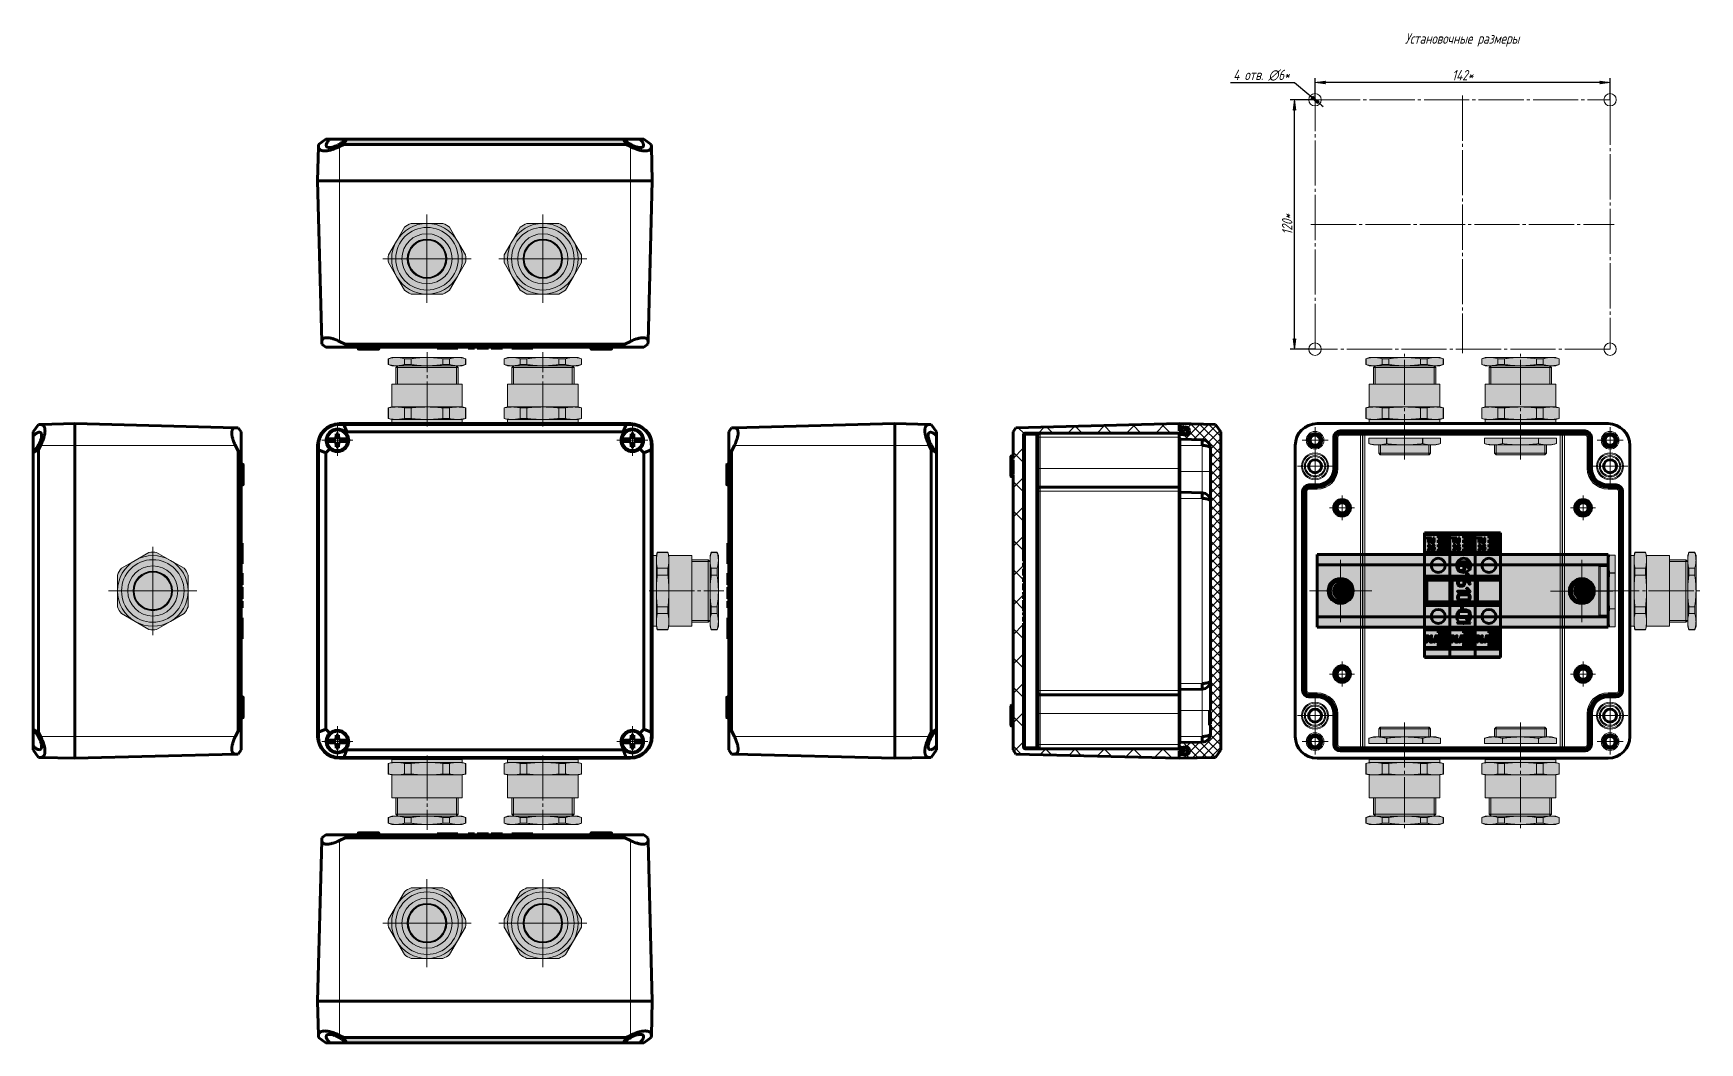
# Model space of a CAD drawing. Header units: millimetres. Extents: x -87 to 234, y -87 to 107.
import ezdxf

# ---------------------------------------------------------------- set-up
doc = ezdxf.new("R2010")
doc.units = ezdxf.units.MM
for name, pattern in [('K5LT32768', [0]), ('K5LT_AXLED', [26.227272, 21.727272, -1.5, 1.5, -1.5]), ('K5LT_BASIC', [0]), ('K5LT_THIN', [0])]:
    doc.linetypes.add(name, pattern=pattern)
doc.layers.add('Системный слой', color=7, linetype='Continuous')
doc.styles.add('KDIMTEXTSTYLE', font='GOST_AU.SHX', dxfattribs={"width": 0.96, "oblique": 15, "height": 5})
doc.styles.add('KTEXTSTYLE', font='GOST_AU.SHX', dxfattribs={"width": 0.96, "height": 5})
doc.dimstyles.new('KDIMSTYLE (1.00)', dxfattribs={"dimtxt": 5, "dimasz": 1, "dimexe": 2, "dimexo": 0, "dimgap": 1, "dimtad": 1, "dimtxsty": 'KDIMTEXTSTYLE', "dimsah": 1, "dimcen": 0, "dimdle": 1, "dimazin": 3, "dimtfac": 0.667, "dimtmove": 0, "dimatfit": 3, "dimtvp": 1})

# ---------------------------------------------------------------- blocks, each defined once
blk = doc.blocks.new('VP.161610_topside')
at = {"layer": 'Системный слой', "color": 7, "linetype": 'K5LT_THIN', "lineweight": 18}
for p, q in [((-70, 80.09), (-70, 80.52)), ((70, 80.09), (70, 80.52)), ((-80.09, 70), (-80.52, 70)), ((80.09, 70), (80.52, 70)), ((-80.09, -70), (-80.52, -70)), ((80.09, -70), (80.52, -70)), ((-70, -80.09), (-70, -80.52)), ((70, -80.09), (70, -80.52))]:
    blk.add_line(p, q, dxfattribs=at)
at = {"layer": 'Системный слой', "color": 150, "linetype": 'K5LT_BASIC', "lineweight": 60, "true_color": 0x0080ff}
for p, q in [((-70, 80.52), (70, 80.52)), ((-70, 80.52), (70, 80.52)), ((-75.77, 73.15), (-75.85, 73.15)), ((-75.46, 73.15), (-75.77, 73.15)), ((-75.46, 73.15), (-73.24, 73.15)), ((-73.24, 73.15), (-71.74, 73.24)), ((-71.74, 73.24), (-71.6, 75.6)), ((-71.6, 75.6), (-70.4, 75.6)), ((-70.4, 75.6), (-70.26, 73.24)), ((-70.26, 73.24), (-68.76, 73.15)), ((-70, 80.09), (-67.98, 80.07)), ((-68.76, 73.15), (-66.54, 73.15)), ((-67.98, 80.07), (67.98, 80.07)), ((-67.98, 80.07), (-66.5, 76.5)), ((-66.9, 76.1), (-66.5, 76.5)), ((-66.23, 73.15), (-66.54, 73.15)), ((-66.5, 76.5), (66.5, 76.5)), ((-66.15, 73.15), (-66.23, 73.15)), ((66.23, 73.15), (66.15, 73.15)), ((66.54, 73.15), (66.23, 73.15)), ((67.98, 80.07), (66.5, 76.5)), ((66.5, 76.5), (66.9, 76.1)), ((66.54, 73.15), (68.76, 73.15)), ((67.98, 80.07), (70, 80.09)), ((68.76, 73.15), (70.26, 73.24)), ((70.26, 73.24), (70.4, 75.6)), ((70.4, 75.6), (71.6, 75.6)), ((71.6, 75.6), (71.74, 73.24)), ((71.74, 73.24), (73.24, 73.15)), ((73.24, 73.15), (75.46, 73.15)), ((75.77, 73.15), (75.46, 73.15)), ((75.85, 73.15), (75.77, 73.15)), ((-80.52, -70), (-80.52, 70)), ((-80.52, -70), (-80.52, 70)), ((-80.07, 67.98), (-80.09, 70)), ((-80.07, -67.98), (-80.07, 67.98)), ((-80.07, 67.98), (-76.5, 66.5)), ((-76.5, 66.5), (-74.6, 68.4)), ((-76.5, -66.5), (-76.5, 66.5)), ((-75.85, 71.85), (-75.77, 71.85)), ((-75.77, 71.85), (-75.46, 71.85)), ((-73.24, 71.85), (-75.46, 71.85)), ((-71.74, 71.76), (-73.24, 71.85)), ((-71.6, 69.4), (-71.74, 71.76)), ((-70.4, 69.4), (-71.6, 69.4)), ((-70.26, 71.76), (-70.4, 69.4)), ((-68.76, 71.85), (-70.26, 71.76)), ((-66.54, 71.85), (-68.76, 71.85)), ((-66.54, 71.85), (-66.23, 71.85)), ((-66.23, 71.85), (-66.15, 71.85)), ((66.15, 71.85), (66.23, 71.85)), ((66.23, 71.85), (66.54, 71.85)), ((68.76, 71.85), (66.54, 71.85)), ((70.26, 71.76), (68.76, 71.85)), ((70.4, 69.4), (70.26, 71.76)), ((71.6, 69.4), (70.4, 69.4)), ((71.74, 71.76), (71.6, 69.4)), ((73.24, 71.85), (71.74, 71.76)), ((75.46, 71.85), (73.24, 71.85)), ((74.6, 68.4), (76.5, 66.5)), ((75.46, 71.85), (75.77, 71.85)), ((75.77, 71.85), (75.85, 71.85)), ((80.07, 67.98), (76.5, 66.5)), ((76.5, 66.5), (76.5, -66.5)), ((80.09, 70), (80.07, 67.98)), ((80.07, 67.98), (80.07, -67.98)), ((80.52, 70), (80.52, -70)), ((80.52, 70), (80.52, -70)), ((-80.09, -70), (-80.07, -67.98)), ((-80.07, -67.98), (-76.5, -66.5)), ((-74.6, -68.4), (-76.5, -66.5)), ((-75.77, -71.85), (-75.85, -71.85)), ((-75.46, -71.85), (-75.77, -71.85)), ((-75.46, -71.85), (-73.24, -71.85)), ((-73.24, -71.85), (-71.74, -71.76)), ((-71.74, -71.76), (-71.6, -69.4)), ((-71.6, -69.4), (-70.4, -69.4)), ((-70.4, -69.4), (-70.26, -71.76)), ((-70.26, -71.76), (-68.76, -71.85)), ((-68.76, -71.85), (-66.54, -71.85)), ((-66.23, -71.85), (-66.54, -71.85)), ((-66.15, -71.85), (-66.23, -71.85)), ((66.23, -71.85), (66.15, -71.85)), ((66.54, -71.85), (66.23, -71.85)), ((66.54, -71.85), (68.76, -71.85)), ((68.76, -71.85), (70.26, -71.76)), ((70.26, -71.76), (70.4, -69.4)), ((70.4, -69.4), (71.6, -69.4)), ((71.6, -69.4), (71.74, -71.76)), ((71.74, -71.76), (73.24, -71.85)), ((73.24, -71.85), (75.46, -71.85)), ((76.5, -66.5), (74.6, -68.4)), ((75.77, -71.85), (75.46, -71.85)), ((75.85, -71.85), (75.77, -71.85)), ((80.07, -67.98), (76.5, -66.5)), ((80.07, -67.98), (80.09, -70)), ((-75.85, -73.15), (-75.77, -73.15)), ((-75.77, -73.15), (-75.46, -73.15)), ((-73.24, -73.15), (-75.46, -73.15)), ((-71.74, -73.24), (-73.24, -73.15)), ((-71.6, -75.6), (-71.74, -73.24)), ((-70.4, -75.6), (-71.6, -75.6)), ((-70.26, -73.24), (-70.4, -75.6)), ((-68.76, -73.15), (-70.26, -73.24)), ((-67.98, -80.07), (-70, -80.09)), ((-66.54, -73.15), (-68.76, -73.15)), ((-67.98, -80.07), (-66.5, -76.5)), ((67.98, -80.07), (-67.98, -80.07)), ((-66.5, -76.5), (-66.9, -76.1)), ((-66.54, -73.15), (-66.23, -73.15)), ((66.5, -76.5), (-66.5, -76.5)), ((-66.23, -73.15), (-66.15, -73.15)), ((66.15, -73.15), (66.23, -73.15)), ((66.23, -73.15), (66.54, -73.15)), ((66.9, -76.1), (66.5, -76.5)), ((67.98, -80.07), (66.5, -76.5)), ((68.76, -73.15), (66.54, -73.15)), ((70, -80.09), (67.98, -80.07)), ((70.26, -73.24), (68.76, -73.15)), ((70.4, -75.6), (70.26, -73.24)), ((71.6, -75.6), (70.4, -75.6)), ((71.74, -73.24), (71.6, -75.6)), ((73.24, -73.15), (71.74, -73.24)), ((75.46, -73.15), (73.24, -73.15)), ((75.46, -73.15), (75.77, -73.15)), ((75.77, -73.15), (75.85, -73.15)), ((70, -80.52), (-70, -80.52)), ((70, -80.52), (-70, -80.52))]:
    blk.add_line(p, q, dxfattribs=at)
at = {"layer": 'Системный слой', "color": 30, "linetype": 'K5LT_AXLED', "lineweight": 18, "true_color": 0xff8000}
for p, q in [((-71, 72.5), (-78.46, 72.5)), ((-71, 72.5), (-71, 79.96)), ((-71, 72.5), (-71, 65.04)), ((-71, 72.5), (-63.54, 72.5)), ((71, 72.5), (63.54, 72.5)), ((71, 72.5), (71, 79.96)), ((71, 72.5), (71, 65.04)), ((71, 72.5), (78.46, 72.5)), ((-71, -72.5), (-71, -65.04)), ((71, -72.5), (71, -65.04)), ((-71, -72.5), (-78.46, -72.5)), ((-71, -72.5), (-71, -79.96)), ((-71, -72.5), (-63.54, -72.5)), ((71, -72.5), (63.54, -72.5)), ((71, -72.5), (71, -79.96)), ((71, -72.5), (78.46, -72.5))]:
    blk.add_line(p, q, dxfattribs=at)
at = {"layer": 'Системный слой', "color": 7, "linetype": 'K5LT_THIN', "lineweight": 18}
for centre in [(-71, 72.5), (71, 72.5), (-71, -72.5), (71, -72.5)]:
    blk.add_circle(centre, 5.26, dxfattribs=at)
at = {"layer": 'Системный слой', "color": 150, "linetype": 'K5LT_BASIC', "lineweight": 60, "true_color": 0x0080ff}
for centre, radius, start, end in [((-70, 70), 10.52, 90, 180), ((-70, 70), 10.52, 90, 180), ((70, 70), 10.52, 0, 90), ((70, 70), 10.52, 0, 90), ((-71, 72.5), 4.89, 172.3613, 187.6387), ((-71, 72.5), 5.46, 270, 41.28696), ((-71, 72.5), 4.89, 0, 7.6387), ((-71, 72.5), 4.89, 352.3613, 0), ((71, 72.5), 5.46, 138.71304, 270), ((71, 72.5), 4.89, 172.3613, 187.6387), ((71, 72.5), 4.89, 0, 7.6387), ((71, 72.5), 4.89, 352.3613, 0), ((-71, 72.5), 5.46, 228.71304, 270), ((71, 72.5), 5.46, 270, 311.28696), ((-70, -70), 10.52, 180, 270), ((-70, -70), 10.52, 180, 270), ((-71, -72.5), 4.89, 172.3613, 187.6387), ((-71, -72.5), 5.46, 90, 131.28696), ((-71, -72.5), 5.46, 318.71304, 90), ((-71, -72.5), 4.89, 0, 7.6387), ((71, -72.5), 5.46, 90, 221.28696), ((71, -72.5), 4.89, 172.3613, 187.6387), ((70, -70), 10.52, 270, 0), ((70, -70), 10.52, 270, 0), ((71, -72.5), 5.46, 48.71304, 90), ((71, -72.5), 4.89, 0, 7.6387), ((-71, -72.5), 4.89, 352.3613, 0), ((71, -72.5), 4.89, 352.3613, 0)]:
    blk.add_arc(centre, radius, start, end, dxfattribs=at)
at = {"layer": 'Системный слой', "color": 7, "linetype": 'K5LT_THIN', "lineweight": 18}
for centre, radius, start, end in [((-71, 72.5), 4.81, 7.76561, 172.23439), ((-71, 72.5), 4.51, 8.28486, 171.71514), ((71, 72.5), 4.81, 7.76561, 172.23439), ((71, 72.5), 4.51, 8.28486, 171.71514), ((-71, 72.5), 4.81, 187.76561, 352.23439), ((-71, 72.5), 4.51, 188.28486, 351.71514), ((71, 72.5), 4.81, 187.76561, 352.23439), ((71, 72.5), 4.51, 188.28486, 351.71514), ((-71, -72.5), 4.81, 7.76561, 172.23439), ((-71, -72.5), 4.51, 8.28486, 171.71514), ((71, -72.5), 4.81, 7.76561, 172.23439), ((71, -72.5), 4.51, 8.28486, 171.71514), ((-71, -72.5), 4.81, 187.76561, 352.23439), ((-71, -72.5), 4.51, 188.28486, 351.71514), ((71, -72.5), 4.81, 187.76561, 352.23439), ((71, -72.5), 4.51, 188.28486, 351.71514)]:
    blk.add_arc(centre, radius, start, end, dxfattribs=at)
at = {"layer": 'Системный слой', "color": 150, "linetype": 'K5LT_BASIC', "lineweight": 60, "true_color": 0x0080ff}
for points, knots in [([(-70, 80.09), (-70.33, 80.1), (-70.91, 80.08), (-71.75, 79.97), (-72.5, 79.82), (-73.22, 79.61), (-73.93, 79.35), (-74.58, 79.05), (-75.16, 78.74), (-75.71, 78.39), (-76.24, 78.01), (-76.83, 77.52), (-77.38, 76.98), (-77.86, 76.42), (-78.28, 75.87), (-78.63, 75.34), (-79.01, 74.66), (-79.31, 74.03), (-79.56, 73.37), (-79.72, 72.86), (-79.89, 72.19), (-80, 71.56), (-80.08, 70.77), (-80.1, 70.3), (-80.09, 70)], [0, 0, 0, 0, 1.678346, 2.918033, 4.141642, 5.345112, 6.52359, 7.6812, 8.685517, 9.549511, 10.637026, 11.673307, 12.96663, 14.152575, 14.982347, 16.089704, 17.04849, 18.561136, 19.319076, 20.382424, 21.08946, 22.636563, 23.473718, 25, 25, 25, 25]), ([(-66.9, 76.1), (-67.17, 76.4), (-67.65, 76.82), (-68.27, 77.2), (-68.86, 77.49), (-69.34, 77.66), (-69.88, 77.78), (-70.21, 77.84), (-70.55, 77.87), (-71.07, 77.89), (-71.58, 77.86), (-72.18, 77.75), (-72.62, 77.62), (-73.11, 77.44), (-73.54, 77.23), (-73.96, 76.97), (-74.33, 76.7), (-74.7, 76.38), (-75.05, 76.02), (-75.31, 75.69), (-75.56, 75.32), (-75.74, 75.01), (-75.92, 74.63), (-76.04, 74.35), (-76.14, 74.04), (-76.22, 73.75), (-76.31, 73.37), (-76.37, 72.88), (-76.39, 72.3), (-76.35, 71.71), (-76.23, 71.09), (-76.03, 70.46), (-75.75, 69.86), (-75.31, 69.13), (-74.9, 68.67), (-74.6, 68.4)], [0, 0, 0, 0, 2.6598, 4.293202, 4.810388, 7.022273, 7.577774, 8.301187, 9.127553, 9.766012, 11.474542, 12.234031, 13.338453, 14.143619, 15.218048, 16.025473, 16.851534, 17.765607, 18.700674, 19.584783, 20.091174, 21.157204, 21.593884, 22.436201, 22.905411, 23.468201, 24.132124, 25.228837, 26.389695, 27.647613, 28.931564, 30.353078, 31.90327, 33.281102, 36, 36, 36, 36]), ([(74.6, 68.4), (74.9, 68.67), (75.32, 69.15), (75.7, 69.77), (75.99, 70.36), (76.16, 70.84), (76.28, 71.38), (76.34, 71.71), (76.37, 72.05), (76.39, 72.57), (76.36, 73.08), (76.25, 73.68), (76.12, 74.12), (75.94, 74.61), (75.73, 75.04), (75.47, 75.46), (75.2, 75.83), (74.88, 76.2), (74.52, 76.55), (74.19, 76.81), (73.82, 77.06), (73.51, 77.24), (73.13, 77.42), (72.85, 77.54), (72.54, 77.64), (72.25, 77.72), (71.87, 77.81), (71.38, 77.87), (70.8, 77.89), (70.21, 77.85), (69.59, 77.73), (68.96, 77.53), (68.36, 77.25), (67.63, 76.81), (67.17, 76.4), (66.9, 76.1)], [0, 0, 0, 0, 2.6598, 4.293202, 4.810388, 7.022273, 7.577774, 8.301187, 9.127553, 9.766012, 11.474542, 12.234031, 13.338453, 14.143619, 15.218048, 16.025473, 16.851534, 17.765607, 18.700674, 19.584783, 20.091174, 21.157204, 21.593884, 22.436201, 22.905411, 23.468201, 24.132124, 25.228837, 26.389695, 27.647613, 28.931564, 30.353078, 31.90327, 33.281102, 36, 36, 36, 36]), ([(80.09, 70), (80.1, 70.33), (80.08, 70.91), (79.97, 71.75), (79.82, 72.5), (79.61, 73.22), (79.35, 73.93), (79.05, 74.58), (78.74, 75.16), (78.39, 75.71), (78.01, 76.24), (77.52, 76.83), (76.98, 77.38), (76.42, 77.86), (75.87, 78.28), (75.34, 78.63), (74.66, 79.01), (74.03, 79.31), (73.37, 79.56), (72.86, 79.72), (72.19, 79.89), (71.56, 80), (70.77, 80.08), (70.3, 80.1), (70, 80.09)], [0, 0, 0, 0, 1.678346, 2.918033, 4.141642, 5.345112, 6.52359, 7.6812, 8.685517, 9.549511, 10.637026, 11.673307, 12.96663, 14.152575, 14.982347, 16.089704, 17.04849, 18.561136, 19.319076, 20.382424, 21.08946, 22.636563, 23.473718, 25, 25, 25, 25]), ([(-80.09, -70), (-80.1, -70.33), (-80.08, -70.91), (-79.97, -71.75), (-79.82, -72.5), (-79.61, -73.22), (-79.35, -73.93), (-79.05, -74.58), (-78.74, -75.16), (-78.39, -75.71), (-78.01, -76.24), (-77.52, -76.83), (-76.98, -77.38), (-76.42, -77.86), (-75.87, -78.28), (-75.34, -78.63), (-74.66, -79.01), (-74.03, -79.31), (-73.37, -79.56), (-72.86, -79.72), (-72.19, -79.89), (-71.56, -80), (-70.77, -80.08), (-70.3, -80.1), (-70, -80.09)], [0, 0, 0, 0, 1.678346, 2.918033, 4.141642, 5.345112, 6.52359, 7.6812, 8.685517, 9.549511, 10.637026, 11.673307, 12.96663, 14.152575, 14.982347, 16.089704, 17.04849, 18.561136, 19.319076, 20.382424, 21.08946, 22.636563, 23.473718, 25, 25, 25, 25]), ([(-74.6, -68.4), (-74.9, -68.67), (-75.32, -69.15), (-75.7, -69.77), (-75.99, -70.36), (-76.16, -70.84), (-76.28, -71.38), (-76.34, -71.71), (-76.37, -72.05), (-76.39, -72.57), (-76.36, -73.08), (-76.25, -73.68), (-76.12, -74.12), (-75.94, -74.61), (-75.73, -75.04), (-75.47, -75.46), (-75.2, -75.83), (-74.88, -76.2), (-74.52, -76.55), (-74.19, -76.81), (-73.82, -77.06), (-73.51, -77.24), (-73.13, -77.42), (-72.85, -77.54), (-72.54, -77.64), (-72.25, -77.72), (-71.87, -77.81), (-71.38, -77.87), (-70.8, -77.89), (-70.21, -77.85), (-69.59, -77.73), (-68.96, -77.53), (-68.36, -77.25), (-67.63, -76.81), (-67.17, -76.4), (-66.9, -76.1)], [0, 0, 0, 0, 2.6598, 4.293202, 4.810388, 7.022273, 7.577774, 8.301187, 9.127553, 9.766012, 11.474542, 12.234031, 13.338453, 14.143619, 15.218048, 16.025473, 16.851534, 17.765607, 18.700674, 19.584783, 20.091174, 21.157204, 21.593884, 22.436201, 22.905411, 23.468201, 24.132124, 25.228837, 26.389695, 27.647613, 28.931564, 30.353078, 31.90327, 33.281102, 36, 36, 36, 36]), ([(66.9, -76.1), (67.17, -76.4), (67.65, -76.82), (68.27, -77.2), (68.86, -77.49), (69.34, -77.66), (69.88, -77.78), (70.21, -77.84), (70.55, -77.87), (71.07, -77.89), (71.58, -77.86), (72.18, -77.75), (72.62, -77.62), (73.11, -77.44), (73.54, -77.23), (73.96, -76.97), (74.33, -76.7), (74.7, -76.38), (75.05, -76.02), (75.31, -75.69), (75.56, -75.32), (75.74, -75.01), (75.92, -74.63), (76.04, -74.35), (76.14, -74.04), (76.22, -73.75), (76.31, -73.37), (76.37, -72.88), (76.39, -72.3), (76.35, -71.71), (76.23, -71.09), (76.03, -70.46), (75.75, -69.86), (75.31, -69.13), (74.9, -68.67), (74.6, -68.4)], [0, 0, 0, 0, 2.6598, 4.293202, 4.810388, 7.022273, 7.577774, 8.301187, 9.127553, 9.766012, 11.474542, 12.234031, 13.338453, 14.143619, 15.218048, 16.025473, 16.851534, 17.765607, 18.700674, 19.584783, 20.091174, 21.157204, 21.593884, 22.436201, 22.905411, 23.468201, 24.132124, 25.228837, 26.389695, 27.647613, 28.931564, 30.353078, 31.90327, 33.281102, 36, 36, 36, 36]), ([(70, -80.09), (70.33, -80.1), (70.91, -80.08), (71.75, -79.97), (72.5, -79.82), (73.22, -79.61), (73.93, -79.35), (74.58, -79.05), (75.16, -78.74), (75.71, -78.39), (76.24, -78.01), (76.83, -77.52), (77.38, -76.98), (77.86, -76.42), (78.28, -75.87), (78.63, -75.34), (79.01, -74.66), (79.31, -74.03), (79.56, -73.37), (79.72, -72.86), (79.89, -72.19), (80, -71.56), (80.08, -70.77), (80.1, -70.3), (80.09, -70)], [0, 0, 0, 0, 1.678346, 2.918033, 4.141642, 5.345112, 6.52359, 7.6812, 8.685517, 9.549511, 10.637026, 11.673307, 12.96663, 14.152575, 14.982347, 16.089704, 17.04849, 18.561136, 19.319076, 20.382424, 21.08946, 22.636563, 23.473718, 25, 25, 25, 25])]:
    blk.add_open_spline(points, degree=3, knots=knots, dxfattribs=at)
blk = doc.blocks.new('VZ-N25_exe')
at = {"true_color": 0xffffff}
blk.add_hatch(color=7, dxfattribs=at).paths.add_polyline_path([(18.56, -1.86), (18.56, 1.86), (10.89, 15.14), (7.67, 17), (-7.67, 17), (-10.89, 15.14), (-18.56, 1.86), (-18.56, -1.86), (-10.89, -15.14), (-7.67, -17), (7.67, -17), (10.89, -15.14)])
at = {"color": 150, "linetype": 'K5LT_BASIC', "lineweight": 0, "true_color": 0x0080ff}
for p, q in [((-7.67, 17), (0, 17)), ((0, 17), (7.67, 17)), ((-18.56, 1.86), (-14.72, 8.5)), ((-14.72, 8.5), (-10.89, 15.14)), ((10.89, 15.14), (14.72, 8.5)), ((14.72, 8.5), (18.56, 1.86)), ((-14.72, -8.5), (-18.56, -1.86)), ((18.56, -1.86), (14.72, -8.5)), ((-10.89, -15.14), (-14.72, -8.5)), ((14.72, -8.5), (10.89, -15.14)), ((0, -17), (-7.67, -17)), ((7.67, -17), (0, -17))]:
    blk.add_line(p, q, dxfattribs=at)
at = {"color": 30, "linetype": 'K5LT_AXLED', "lineweight": 18, "true_color": 0xff8000}
for p, q in [((0, 21.24), (0, 0)), ((-21.24, 0), (0, 0)), ((0, 0), (0, -21.24)), ((0, 0), (21.24, 0))]:
    blk.add_line(p, q, dxfattribs=at)
at = {"color": 7, "linetype": 'K5LT_THIN', "lineweight": 0}
for radius in [15.05, 9.5]:
    blk.add_circle((0, 0), radius, dxfattribs=at)
at = {"color": 150, "linetype": 'K5LT_BASIC', "lineweight": 0, "true_color": 0x0080ff}
for radius in [12.05, 9.3, 9]:
    blk.add_circle((0, 0), radius, dxfattribs=at)
for radius, start, end in [(17, 90, 150), (18.65, 114.28261, 125.71739), (17, 30, 90), (18.65, 54.28261, 65.71739), (17, 150, 210), (17, 330, 30), (18.65, 174.28261, 185.71739), (18.65, 354.28261, 5.71739), (17, 210, 270), (18.65, 234.28261, 245.71739), (17, 270, 330), (18.65, 294.28261, 305.71739)]:
    blk.add_arc((0, 0), radius, start, end, dxfattribs=at)
blk = doc.blocks.new('VP.161610_downside')
at = {"layer": 'Системный слой', "true_color": 0xffffff}
blk.add_hatch(color=7, dxfattribs=at).paths.add_polyline_path([(126.5, 95), (-6.5, 95), (-7.98, 92.5), (127.98, 92.5)])
at = {"layer": 'Системный слой', "color": 150, "linetype": 'K5LT_BASIC', "lineweight": 60, "true_color": 0x0080ff}
for p, q in [((-20.09, 91.49), (-20.52, 75)), ((-20.09, 91.49), (-20.07, 92.5)), ((-20.07, 92.5), (-16.5, 95)), ((-14.6, 95), (-16.5, 95)), ((-11, 95), (-14.6, 95)), ((-6.9, 95), (-11, 95)), ((-7.98, 92.5), (-10, 91.49)), ((-7.98, 92.5), (-6.5, 95)), ((127.98, 92.5), (-7.98, 92.5)), ((-6.5, 95), (-6.9, 95)), ((126.5, 95), (-6.5, 95)), ((127.98, 92.5), (126.5, 95)), ((126.9, 95), (126.5, 95)), ((131, 95), (126.9, 95)), ((130, 91.49), (127.98, 92.5)), ((134.6, 95), (131, 95)), ((136.5, 95), (134.6, 95)), ((140.07, 92.5), (136.5, 95)), ((140.07, 92.5), (140.09, 91.49)), ((140.09, 91.49), (140.52, 75)), ((-10, 75), (-20.52, 75)), ((-20.52, 75), (-18.5, -2.28)), ((-10, 75), (-20.52, 75)), ((130, 75), (-10, 75)), ((130, 75), (-10, 75)), ((140.52, 75), (130, 75)), ((140.52, 75), (130, 75)), ((140.52, 75), (138.5, -2.28)), ((-18.46, -3.62), (-18.5, -2.28)), ((-18.46, -3.62), (-16.5, -5)), ((-6.5, -5), (-16.5, -5)), ((-10, -2.28), (-7.31, -3.62)), ((-7.31, -3.62), (127.31, -3.62)), ((-7.31, -3.62), (-6.5, -5)), ((126.5, -5), (-6.5, -5)), ((-1.54, -5), (-1.53, -5.5)), ((-1.53, -5), (-1.52, -5.5)), ((-1.52, -5.5), (-1.53, -5.5)), ((-1.48, -5.5), (-1.52, -5.5)), ((-1.37, -5.5), (-1.48, -5.5)), ((-1.19, -5.5), (-1.37, -5.5)), ((-0.99, -5.5), (-1.19, -5.5)), ((-0.99, -5.19), (-0.98, -5.81)), ((4, -6), (-0.78, -6)), ((8.78, -6), (4, -6)), ((8.99, -5.19), (8.98, -5.81)), ((37, -5), (37.01, -5.5)), ((38.5, -5.5), (37.01, -5.5)), ((45.5, -5.5), (38.5, -5.5)), ((46.99, -5.5), (45.5, -5.5)), ((47, -5), (46.99, -5.5)), ((51.92, -5), (51.93, -5.5)), ((51.96, -5.5), (51.93, -5.5)), ((51.95, -5), (51.96, -5.5)), ((51.99, -5.5), (51.96, -5.5)), ((52.05, -5.5), (51.99, -5.5)), ((52.04, -5), (52.05, -5.5)), ((54.4, -5.5), (52.05, -5.5)), ((54.52, -5.5), (54.4, -5.5)), ((54.66, -5.5), (54.52, -5.5)), ((54.81, -5.5), (54.66, -5.5)), ((54.93, -5.5), (54.81, -5.5)), ((55, -5.5), (54.93, -5.5)), ((55.04, -5.5), (55, -5.5)), ((55.05, -5), (55.04, -5.5)), ((55.05, -5.5), (55.04, -5.5)), ((55.06, -5), (55.05, -5.5)), ((56.27, -5), (56.29, -5.5)), ((56.28, -5), (56.29, -5.5)), ((56.29, -5.5), (56.29, -5.5)), ((57.87, -5.5), (56.29, -5.5)), ((57.86, -5), (57.87, -5.5)), ((57.9, -5.5), (57.87, -5.5)), ((57.95, -5.5), (57.9, -5.5)), ((57.94, -5), (57.95, -5.5)), ((58, -5.5), (57.95, -5.5)), ((57.99, -5), (58, -5.5)), ((58.24, -5.5), (58, -5.5)), ((58.23, -5), (58.24, -5.5)), ((58.38, -5.5), (58.24, -5.5)), ((58.51, -5.5), (58.38, -5.5)), ((58.57, -5.5), (58.51, -5.5)), ((58.61, -5.5), (58.57, -5.5)), ((58.62, -5), (58.61, -5.5)), ((58.62, -5.5), (58.61, -5.5)), ((58.64, -5), (58.62, -5.5)), ((59.43, -5.5), (58.62, -5.5)), ((59.42, -5), (59.43, -5.5)), ((59.44, -5.5), (59.43, -5.5)), ((59.46, -5.5), (59.44, -5.5)), ((59.49, -5.5), (59.46, -5.5)), ((59.55, -5.5), (59.49, -5.5)), ((59.67, -5.5), (59.55, -5.5)), ((59.82, -5.5), (59.67, -5.5)), ((59.95, -5.5), (59.82, -5.5)), ((60.08, -5.5), (59.95, -5.5)), ((60.14, -5.5), (60.08, -5.5)), ((60.18, -5.5), (60.14, -5.5)), ((60.2, -5), (60.18, -5.5)), ((60.2, -5.5), (60.18, -5.5)), ((60.21, -5), (60.2, -5.5)), ((61.4, -5.5), (60.2, -5.5)), ((61.53, -5.5), (61.4, -5.5)), ((61.66, -5.5), (61.53, -5.5)), ((61.75, -5.5), (61.66, -5.5)), ((61.78, -5.5), (61.75, -5.5)), ((61.79, -5), (61.78, -5.5)), ((61.79, -5), (61.78, -5.5)), ((61.78, -5.5), (61.78, -5.5)), ((62.98, -5), (62.99, -5.5)), ((62.99, -5), (63, -5.5)), ((63, -5.5), (62.99, -5.5)), ((63.04, -5.5), (63, -5.5)), ((63.03, -5), (63.04, -5.5)), ((63.12, -5.5), (63.04, -5.5)), ((63.1, -5), (63.12, -5.5)), ((63.14, -5.5), (63.12, -5.5)), ((63.13, -5), (63.14, -5.5)), ((63.57, -5.5), (63.14, -5.5)), ((64.17, -5.5), (63.57, -5.5)), ((64.16, -5), (64.17, -5.5)), ((64.81, -5.5), (64.17, -5.5)), ((65.6, -5.5), (64.81, -5.5)), ((66.67, -5.5), (65.6, -5.5)), ((67.61, -5.5), (66.67, -5.5)), ((68.03, -5.5), (67.61, -5.5)), ((68.3, -5.5), (68.03, -5.5)), ((68.47, -5.5), (68.3, -5.5)), ((68.53, -5.5), (68.47, -5.5)), ((68.54, -5), (68.53, -5.5)), ((73, -5), (73.01, -5.5)), ((74.5, -5.5), (73.01, -5.5)), ((81.5, -5.5), (74.5, -5.5)), ((82.99, -5.5), (81.5, -5.5)), ((83, -5), (82.99, -5.5)), ((111.01, -5.19), (111.02, -5.81)), ((120.78, -6), (111.22, -6)), ((120.99, -5.19), (120.98, -5.81)), ((127.31, -3.62), (126.5, -5)), ((136.5, -5), (126.5, -5)), ((127.31, -3.62), (130, -2.28)), ((138.46, -3.62), (136.5, -5)), ((138.5, -2.28), (138.46, -3.62))]:
    blk.add_line(p, q, dxfattribs=at)
at = {"layer": 'Системный слой', "color": 7, "linetype": 'K5LT_THIN', "lineweight": 18}
for p, q in [((-10, 91.49), (-10, 75)), ((130, 91.49), (130, 75)), ((-10, 75), (-10, -2.28)), ((130, 75), (130, -2.28)), ((-1.49, -5), (-1.48, -5.5)), ((-1.39, -5), (-1.37, -5.5)), ((-1.21, -5), (-1.19, -5.5)), ((4, -5.19), (-0.99, -5.19)), ((4, -5.81), (-0.98, -5.81)), ((8.99, -5.19), (4, -5.19)), ((8.98, -5.81), (4, -5.81)), ((38.5, -5), (38.5, -5.5)), ((45.5, -5), (45.5, -5.5)), ((51.98, -5), (51.99, -5.5)), ((54.39, -5), (54.4, -5.5)), ((54.51, -5), (54.52, -5.5)), ((54.66, -5), (54.66, -5.5)), ((54.81, -5), (54.81, -5.5)), ((54.94, -5), (54.93, -5.5)), ((55.01, -5), (55, -5.5)), ((57.89, -5), (57.9, -5.5)), ((58.38, -5), (58.38, -5.5)), ((58.51, -5), (58.51, -5.5)), ((58.59, -5), (58.57, -5.5)), ((59.43, -5), (59.44, -5.5)), ((59.45, -5), (59.46, -5.5)), ((59.48, -5), (59.49, -5.5)), ((59.54, -5), (59.55, -5.5)), ((59.67, -5), (59.67, -5.5)), ((59.82, -5), (59.82, -5.5)), ((59.95, -5), (59.95, -5.5)), ((60.08, -5), (60.08, -5.5)), ((60.15, -5), (60.14, -5.5)), ((61.4, -5), (61.4, -5.5)), ((61.53, -5), (61.53, -5.5)), ((61.67, -5), (61.66, -5.5)), ((61.76, -5), (61.75, -5.5)), ((63.56, -5), (63.57, -5.5)), ((64.81, -5), (64.81, -5.5)), ((65.6, -5), (65.6, -5.5)), ((66.67, -5), (66.67, -5.5)), ((67.62, -5), (67.61, -5.5)), ((68.04, -5), (68.03, -5.5)), ((68.31, -5), (68.3, -5.5)), ((68.49, -5), (68.47, -5.5)), ((74.5, -5), (74.5, -5.5)), ((81.5, -5), (81.5, -5.5)), ((120.99, -5.19), (111.01, -5.19)), ((120.98, -5.81), (111.02, -5.81))]:
    blk.add_line(p, q, dxfattribs=at)
at = {"layer": 'Системный слой', "color": 150, "linetype": 'K5LT_BASIC', "lineweight": 60, "true_color": 0x0080ff}
for centre, start, end in [((-1.19, -5.2), 1.5, 90), ((-0.78, -5.8), 181.5, 270), ((8.78, -5.8), 270, 358.5), ((9.19, -5.2), 90, 178.5), ((9.19, -5.2), 90, 178.5), ((110.81, -5.2), 1.5, 90), ((111.22, -5.8), 181.5, 270), ((120.78, -5.8), 270, 358.5), ((121.19, -5.2), 90, 178.5)]:
    blk.add_arc(centre, 0.2, start, end, dxfattribs=at)
for points, knots in [([(-20.09, 91.49), (-20.1, 91.32), (-20.08, 91.04), (-19.97, 90.68), (-19.8, 90.36), (-19.58, 90.1), (-19.31, 89.89), (-19.05, 89.73), (-18.74, 89.6), (-18.39, 89.5), (-18.01, 89.43), (-17.52, 89.38), (-16.98, 89.38), (-16.32, 89.42), (-15.59, 89.52), (-14.76, 89.69), (-14.03, 89.88), (-13.37, 90.09), (-12.86, 90.26), (-12.19, 90.51), (-11.56, 90.76), (-10.77, 91.11), (-10.3, 91.34), (-10, 91.49)], [0, 0, 0, 0, 1.611213, 2.801312, 3.975977, 5.510935, 6.262646, 7.373952, 8.338096, 9.167531, 10.211545, 11.206374, 12.447965, 13.586472, 14.987844, 16.36655, 17.81869, 18.546313, 19.567127, 20.245882, 21.731101, 22.534769, 24, 24, 24, 24]), ([(-14.6, 95), (-14.9, 94.72), (-15.31, 94.28), (-15.72, 93.75), (-16.01, 93.31), (-16.29, 92.75), (-16.39, 92.32), (-16.38, 92.09)], [0, 0, 0, 0, 2.132726, 3.379551, 4.106907, 5.659737, 8, 8, 8, 8]), ([(-16.38, 92.09), (-16.38, 91.96), (-16.35, 91.78), (-16.24, 91.56), (-16.1, 91.39), (-15.92, 91.25), (-15.71, 91.15), (-15.5, 91.08), (-15.26, 91.03), (-14.96, 91), (-14.63, 91), (-14.25, 91.03), (-13.82, 91.09), (-13.41, 91.19), (-12.93, 91.32), (-12.39, 91.49), (-11.75, 91.74), (-11.21, 91.98), (-10.71, 92.23), (-10.2, 92.5), (-9.59, 92.86), (-8.91, 93.31), (-8.26, 93.78), (-7.55, 94.36), (-7.14, 94.75), (-6.9, 95)], [0, 0, 0, 0, 1.55391, 2.467247, 3.33369, 4.369242, 5.243443, 5.940575, 6.678117, 7.517353, 8.502493, 9.277912, 10.231497, 11.357218, 11.91941, 13.187288, 14.630497, 15.771474, 16.412577, 17.654973, 18.937792, 20.358053, 22.269238, 23.615145, 26, 26, 26, 26]), ([(126.9, 95), (127.17, 94.72), (127.67, 94.25), (128.36, 93.7), (129.01, 93.24), (129.62, 92.84), (130.22, 92.49), (130.82, 92.17), (131.32, 91.93), (131.84, 91.71), (132.22, 91.56), (132.71, 91.38), (133.24, 91.23), (133.72, 91.12), (134.12, 91.05), (134.53, 91.01), (134.91, 91), (135.26, 91.03), (135.54, 91.09), (135.76, 91.17), (135.94, 91.27), (136.11, 91.4), (136.27, 91.6), (136.36, 91.84), (136.38, 92.01), (136.38, 92.09)], [0, 0, 0, 0, 2.657448, 4.495492, 5.321934, 7.303666, 8.599917, 9.180668, 11.043511, 11.635882, 12.280253, 13.326661, 14.597818, 15.503943, 16.383215, 17.258785, 18.310462, 19.314209, 20.199718, 21.035259, 21.764693, 22.517452, 23.730896, 25.087107, 26, 26, 26, 26]), ([(130, 91.49), (130.41, 91.28), (131.16, 90.93), (132.25, 90.48), (133.14, 90.16), (133.93, 89.91), (134.58, 89.73), (135.23, 89.59), (135.84, 89.48), (136.48, 89.4), (137.09, 89.37), (137.65, 89.39), (138.11, 89.45), (138.48, 89.53), (138.82, 89.63), (139.15, 89.79), (139.42, 89.96), (139.66, 90.18), (139.88, 90.48), (140.06, 90.92), (140.1, 91.29), (140.09, 91.49)], [0, 0, 0, 0, 1.842558, 3.287455, 4.703698, 5.740759, 6.759456, 7.643255, 8.726407, 9.669182, 10.851724, 11.943627, 12.943452, 13.738857, 14.580157, 15.565051, 16.63959, 17.388353, 18.558725, 20.240107, 22, 22, 22, 22]), ([(136.38, 92.09), (136.39, 92.2), (136.37, 92.41), (136.28, 92.71), (136.16, 93.02), (135.99, 93.34), (135.77, 93.68), (135.53, 94), (135.16, 94.44), (134.84, 94.78), (134.6, 95)], [0, 0, 0, 0, 1.622814, 2.617058, 3.793467, 5.152115, 6.298563, 7.476443, 8.668173, 11, 11, 11, 11]), ([(-10, -2.28), (-10.38, -2.09), (-11.08, -1.76), (-12.09, -1.35), (-12.94, -1.06), (-13.69, -0.84), (-14.26, -0.71), (-14.78, -0.61), (-15.27, -0.54), (-15.77, -0.5), (-16.25, -0.5), (-16.71, -0.54), (-17.17, -0.62), (-17.56, -0.76), (-17.87, -0.94), (-18.13, -1.16), (-18.38, -1.51), (-18.49, -1.9), (-18.5, -2.19), (-18.5, -2.28)], [0, 0, 0, 0, 1.833616, 3.325874, 4.721717, 5.80816, 6.916212, 7.580627, 8.466007, 9.475257, 10.424948, 11.357469, 12.485433, 13.765371, 14.787781, 15.752112, 17.132226, 19.183362, 20, 20, 20, 20]), ([(138.5, -2.28), (138.5, -2.15), (138.49, -1.9), (138.38, -1.54), (138.21, -1.26), (138, -1.05), (137.81, -0.91), (137.6, -0.79), (137.36, -0.69), (137.09, -0.61), (136.78, -0.55), (136.39, -0.51), (135.93, -0.49), (135.31, -0.53), (134.56, -0.64), (133.73, -0.83), (133.03, -1.03), (132.32, -1.27), (131.53, -1.57), (130.68, -1.94), (130.17, -2.19), (130, -2.28)], [0, 0, 0, 0, 1.349398, 2.679146, 4.290497, 5.193889, 5.924918, 6.878463, 7.607833, 8.33869, 9.312607, 10.126219, 11.208109, 12.493215, 13.975719, 15.593126, 17.02124, 17.635361, 19.320229, 21.101698, 22, 22, 22, 22])]:
    blk.add_open_spline(points, degree=3, knots=knots, dxfattribs=at)
for p in [(32.12, 37.5), (87.88, 37.5)]:
    blk.add_blockref('VZ-N25_exe', p)
blk = doc.blocks.new('VP.161610_upside')
at = {"layer": 'Системный слой', "true_color": 0xffffff}
blk.add_hatch(color=7, dxfattribs=at).paths.add_polyline_path([(-6.5, 95), (-7.98, 92.5), (127.98, 92.5), (126.5, 95)])
at = {"layer": 'Системный слой', "color": 150, "linetype": 'K5LT_BASIC', "lineweight": 60, "true_color": 0x0080ff}
for p, q in [((-20.09, 91.49), (-20.52, 75)), ((-20.07, 92.5), (-20.09, 91.49)), ((-20.07, 92.5), (-16.5, 95)), ((-16.5, 95), (-14.6, 95)), ((-14.6, 95), (-11, 95)), ((-11, 95), (-6.9, 95)), ((-10, 91.49), (-7.98, 92.5)), ((-7.98, 92.5), (-6.5, 95)), ((-7.98, 92.5), (127.98, 92.5)), ((-6.9, 95), (-6.5, 95)), ((-6.5, 95), (126.5, 95)), ((127.98, 92.5), (126.5, 95)), ((126.5, 95), (126.9, 95)), ((126.9, 95), (131, 95)), ((127.98, 92.5), (130, 91.49)), ((131, 95), (134.6, 95)), ((134.6, 95), (136.5, 95)), ((140.07, 92.5), (136.5, 95)), ((140.09, 91.49), (140.07, 92.5)), ((140.09, 91.49), (140.52, 75)), ((-20.52, 75), (-10, 75)), ((-20.52, 75), (-18.5, -2.28)), ((-20.52, 75), (-10, 75)), ((-10, 75), (130, 75)), ((-10, 75), (130, 75)), ((130, 75), (140.52, 75)), ((130, 75), (140.52, 75)), ((140.52, 75), (138.5, -2.28)), ((-18.5, -2.28), (-18.46, -3.62)), ((-18.46, -3.62), (-16.5, -5)), ((-16.5, -5), (-6.5, -5)), ((-7.31, -3.62), (-10, -2.28)), ((127.31, -3.62), (-7.31, -3.62)), ((-7.31, -3.62), (-6.5, -5)), ((-6.5, -5), (126.5, -5)), ((-0.99, -5.19), (-0.98, -5.81)), ((-0.78, -6), (8.78, -6)), ((8.99, -5.19), (8.98, -5.81)), ((37, -5), (37.01, -5.5)), ((37.01, -5.5), (38.5, -5.5)), ((38.5, -5.5), (45.5, -5.5)), ((45.5, -5.5), (46.99, -5.5)), ((47, -5), (46.99, -5.5)), ((51.46, -5), (51.47, -5.5)), ((51.47, -5.5), (51.53, -5.5)), ((51.53, -5.5), (51.7, -5.5)), ((51.7, -5.5), (51.97, -5.5)), ((51.97, -5.5), (52.39, -5.5)), ((52.39, -5.5), (53.33, -5.5)), ((53.33, -5.5), (54.4, -5.5)), ((54.4, -5.5), (55.19, -5.5)), ((55.19, -5.5), (55.83, -5.5)), ((55.84, -5), (55.83, -5.5)), ((55.83, -5.5), (56.43, -5.5)), ((56.43, -5.5), (56.86, -5.5)), ((56.87, -5), (56.86, -5.5)), ((56.86, -5.5), (56.88, -5.5)), ((56.9, -5), (56.88, -5.5)), ((56.88, -5.5), (56.96, -5.5)), ((56.97, -5), (56.96, -5.5)), ((56.96, -5.5), (57, -5.5)), ((57.01, -5), (57, -5.5)), ((57, -5.5), (57.01, -5.5)), ((57.02, -5), (57.01, -5.5)), ((58.21, -5), (58.22, -5.5)), ((58.21, -5), (58.22, -5.5)), ((58.22, -5.5), (58.25, -5.5)), ((58.22, -5.5), (58.22, -5.5)), ((58.25, -5.5), (58.34, -5.5)), ((58.34, -5.5), (58.47, -5.5)), ((58.47, -5.5), (58.6, -5.5)), ((58.6, -5.5), (59.8, -5.5)), ((59.79, -5), (59.8, -5.5)), ((59.8, -5), (59.82, -5.5)), ((59.8, -5.5), (59.82, -5.5)), ((59.82, -5.5), (59.86, -5.5)), ((59.86, -5.5), (59.92, -5.5)), ((59.92, -5.5), (60.05, -5.5)), ((60.05, -5.5), (60.18, -5.5)), ((60.18, -5.5), (60.33, -5.5)), ((60.33, -5.5), (60.45, -5.5)), ((60.45, -5.5), (60.51, -5.5)), ((60.51, -5.5), (60.54, -5.5)), ((60.54, -5.5), (60.56, -5.5)), ((60.56, -5.5), (60.57, -5.5)), ((60.58, -5), (60.57, -5.5)), ((60.57, -5.5), (61.38, -5.5)), ((61.36, -5), (61.38, -5.5)), ((61.38, -5), (61.39, -5.5)), ((61.38, -5.5), (61.39, -5.5)), ((61.39, -5.5), (61.43, -5.5)), ((61.43, -5.5), (61.49, -5.5)), ((61.49, -5.5), (61.62, -5.5)), ((61.62, -5.5), (61.76, -5.5)), ((61.77, -5), (61.76, -5.5)), ((61.76, -5.5), (62, -5.5)), ((62.01, -5), (62, -5.5)), ((62, -5.5), (62.05, -5.5)), ((62.06, -5), (62.05, -5.5)), ((62.05, -5.5), (62.1, -5.5)), ((62.1, -5.5), (62.13, -5.5)), ((62.14, -5), (62.13, -5.5)), ((62.13, -5.5), (63.71, -5.5)), ((63.73, -5), (63.71, -5.5)), ((63.72, -5), (63.71, -5.5)), ((63.71, -5.5), (63.71, -5.5)), ((64.94, -5), (64.95, -5.5)), ((64.95, -5), (64.96, -5.5)), ((64.95, -5.5), (64.96, -5.5)), ((64.96, -5.5), (65, -5.5)), ((65, -5.5), (65.07, -5.5)), ((65.07, -5.5), (65.19, -5.5)), ((65.19, -5.5), (65.34, -5.5)), ((65.34, -5.5), (65.48, -5.5)), ((65.48, -5.5), (65.6, -5.5)), ((65.6, -5.5), (67.95, -5.5)), ((67.96, -5), (67.95, -5.5)), ((67.95, -5.5), (68.01, -5.5)), ((68.01, -5.5), (68.04, -5.5)), ((68.05, -5), (68.04, -5.5)), ((68.04, -5.5), (68.07, -5.5)), ((68.08, -5), (68.07, -5.5)), ((73, -5), (73.01, -5.5)), ((73.01, -5.5), (74.5, -5.5)), ((74.5, -5.5), (81.5, -5.5)), ((81.5, -5.5), (82.99, -5.5)), ((83, -5), (82.99, -5.5)), ((111.01, -5.19), (111.02, -5.81)), ((111.22, -6), (116, -6)), ((116, -6), (120.78, -6)), ((120.99, -5.19), (120.98, -5.81)), ((120.99, -5.5), (121.19, -5.5)), ((121.19, -5.5), (121.37, -5.5)), ((121.37, -5.5), (121.48, -5.5)), ((121.48, -5.5), (121.52, -5.5)), ((121.53, -5), (121.52, -5.5)), ((121.52, -5.5), (121.53, -5.5)), ((121.54, -5), (121.53, -5.5)), ((127.31, -3.62), (126.5, -5)), ((126.5, -5), (136.5, -5)), ((130, -2.28), (127.31, -3.62)), ((138.46, -3.62), (136.5, -5)), ((138.46, -3.62), (138.5, -2.28))]:
    blk.add_line(p, q, dxfattribs=at)
at = {"layer": 'Системный слой', "color": 7, "linetype": 'K5LT_THIN', "lineweight": 18}
for p, q in [((-10, 91.49), (-10, 75)), ((130, 91.49), (130, 75)), ((-10, 75), (-10, -2.28)), ((130, 75), (130, -2.28)), ((-0.99, -5.19), (8.99, -5.19)), ((-0.98, -5.81), (8.98, -5.81)), ((38.5, -5), (38.5, -5.5)), ((45.5, -5), (45.5, -5.5)), ((51.51, -5), (51.53, -5.5)), ((51.69, -5), (51.7, -5.5)), ((51.96, -5), (51.97, -5.5)), ((52.38, -5), (52.39, -5.5)), ((53.33, -5), (53.33, -5.5)), ((54.4, -5), (54.4, -5.5)), ((55.19, -5), (55.19, -5.5)), ((56.44, -5), (56.43, -5.5)), ((58.24, -5), (58.25, -5.5)), ((58.33, -5), (58.34, -5.5)), ((58.47, -5), (58.47, -5.5)), ((58.6, -5), (58.6, -5.5)), ((59.85, -5), (59.86, -5.5)), ((59.92, -5), (59.92, -5.5)), ((60.05, -5), (60.05, -5.5)), ((60.18, -5), (60.18, -5.5)), ((60.33, -5), (60.33, -5.5)), ((60.46, -5), (60.45, -5.5)), ((60.52, -5), (60.51, -5.5)), ((60.55, -5), (60.54, -5.5)), ((60.57, -5), (60.56, -5.5)), ((61.41, -5), (61.43, -5.5)), ((61.49, -5), (61.49, -5.5)), ((61.62, -5), (61.62, -5.5)), ((62.11, -5), (62.1, -5.5)), ((64.99, -5), (65, -5.5)), ((65.06, -5), (65.07, -5.5)), ((65.19, -5), (65.19, -5.5)), ((65.34, -5), (65.34, -5.5)), ((65.49, -5), (65.48, -5.5)), ((65.61, -5), (65.6, -5.5)), ((68.02, -5), (68.01, -5.5)), ((74.5, -5), (74.5, -5.5)), ((81.5, -5), (81.5, -5.5)), ((111.01, -5.19), (116, -5.19)), ((111.02, -5.81), (116, -5.81)), ((116, -5.19), (120.99, -5.19)), ((116, -5.81), (120.98, -5.81)), ((121.21, -5), (121.19, -5.5)), ((121.39, -5), (121.37, -5.5)), ((121.49, -5), (121.48, -5.5))]:
    blk.add_line(p, q, dxfattribs=at)
at = {"layer": 'Системный слой', "color": 150, "linetype": 'K5LT_BASIC', "lineweight": 60, "true_color": 0x0080ff}
for centre, start, end in [((-1.19, -5.2), 1.5, 90), ((-0.78, -5.8), 181.5, 270), ((8.78, -5.8), 270, 358.5), ((9.19, -5.2), 90, 178.5), ((110.81, -5.2), 1.5, 90), ((110.81, -5.2), 1.5, 90), ((111.22, -5.8), 181.5, 270), ((120.78, -5.8), 270, 358.5), ((121.19, -5.2), 90, 178.5)]:
    blk.add_arc(centre, 0.2, start, end, dxfattribs=at)
for points, knots in [([(-10, 91.49), (-10.41, 91.28), (-11.16, 90.93), (-12.25, 90.48), (-13.14, 90.16), (-13.93, 89.91), (-14.58, 89.73), (-15.23, 89.59), (-15.84, 89.48), (-16.48, 89.4), (-17.09, 89.37), (-17.65, 89.39), (-18.11, 89.45), (-18.48, 89.53), (-18.82, 89.63), (-19.15, 89.79), (-19.42, 89.96), (-19.66, 90.18), (-19.88, 90.48), (-20.06, 90.92), (-20.1, 91.29), (-20.09, 91.49)], [0, 0, 0, 0, 1.842558, 3.287455, 4.703698, 5.740759, 6.759456, 7.643255, 8.726407, 9.669182, 10.851724, 11.943627, 12.943452, 13.738857, 14.580157, 15.565051, 16.63959, 17.388353, 18.558725, 20.240107, 22, 22, 22, 22]), ([(-16.38, 92.09), (-16.39, 92.2), (-16.37, 92.41), (-16.28, 92.71), (-16.16, 93.02), (-15.99, 93.34), (-15.77, 93.68), (-15.53, 94), (-15.16, 94.44), (-14.84, 94.78), (-14.6, 95)], [0, 0, 0, 0, 1.622814, 2.617058, 3.793467, 5.152115, 6.298563, 7.476443, 8.668173, 11, 11, 11, 11]), ([(-6.9, 95), (-7.17, 94.72), (-7.67, 94.25), (-8.36, 93.7), (-9.01, 93.24), (-9.62, 92.84), (-10.22, 92.49), (-10.82, 92.17), (-11.32, 91.93), (-11.84, 91.71), (-12.22, 91.56), (-12.71, 91.38), (-13.24, 91.23), (-13.72, 91.12), (-14.12, 91.05), (-14.53, 91.01), (-14.91, 91), (-15.26, 91.03), (-15.54, 91.09), (-15.76, 91.17), (-15.94, 91.27), (-16.11, 91.4), (-16.27, 91.6), (-16.36, 91.84), (-16.38, 92.01), (-16.38, 92.09)], [0, 0, 0, 0, 2.657448, 4.495492, 5.321934, 7.303666, 8.599917, 9.180668, 11.043511, 11.635882, 12.280253, 13.326661, 14.597818, 15.503943, 16.383215, 17.258785, 18.310462, 19.314209, 20.199718, 21.035259, 21.764693, 22.517452, 23.730896, 25.087107, 26, 26, 26, 26]), ([(136.38, 92.09), (136.38, 91.96), (136.35, 91.78), (136.24, 91.56), (136.1, 91.39), (135.92, 91.25), (135.71, 91.15), (135.5, 91.08), (135.26, 91.03), (134.96, 91), (134.63, 91), (134.25, 91.03), (133.82, 91.09), (133.41, 91.19), (132.93, 91.32), (132.39, 91.49), (131.75, 91.74), (131.21, 91.98), (130.71, 92.23), (130.2, 92.5), (129.59, 92.86), (128.91, 93.31), (128.26, 93.78), (127.55, 94.36), (127.14, 94.75), (126.9, 95)], [0, 0, 0, 0, 1.55391, 2.467247, 3.33369, 4.369242, 5.243443, 5.940575, 6.678117, 7.517353, 8.502493, 9.277912, 10.231497, 11.357218, 11.91941, 13.187288, 14.630497, 15.771474, 16.412577, 17.654973, 18.937792, 20.358053, 22.269238, 23.615145, 26, 26, 26, 26]), ([(140.09, 91.49), (140.1, 91.32), (140.08, 91.04), (139.97, 90.68), (139.8, 90.36), (139.58, 90.1), (139.31, 89.89), (139.05, 89.73), (138.74, 89.6), (138.39, 89.5), (138.01, 89.43), (137.52, 89.38), (136.98, 89.38), (136.32, 89.42), (135.59, 89.52), (134.76, 89.69), (134.03, 89.88), (133.37, 90.09), (132.86, 90.26), (132.19, 90.51), (131.56, 90.76), (130.77, 91.11), (130.3, 91.34), (130, 91.49)], [0, 0, 0, 0, 1.611213, 2.801312, 3.975977, 5.510935, 6.262646, 7.373952, 8.338096, 9.167531, 10.211545, 11.206374, 12.447965, 13.586472, 14.987844, 16.36655, 17.81869, 18.546313, 19.567127, 20.245882, 21.731101, 22.534769, 24, 24, 24, 24]), ([(134.6, 95), (134.9, 94.72), (135.31, 94.28), (135.72, 93.75), (136.01, 93.31), (136.29, 92.75), (136.39, 92.32), (136.38, 92.09)], [0, 0, 0, 0, 2.132726, 3.379551, 4.106907, 5.659737, 8, 8, 8, 8]), ([(-18.5, -2.28), (-18.5, -2.15), (-18.49, -1.9), (-18.38, -1.54), (-18.21, -1.26), (-18, -1.05), (-17.81, -0.91), (-17.6, -0.79), (-17.36, -0.69), (-17.09, -0.61), (-16.78, -0.55), (-16.39, -0.51), (-15.93, -0.49), (-15.31, -0.53), (-14.56, -0.64), (-13.73, -0.83), (-13.03, -1.03), (-12.32, -1.27), (-11.53, -1.57), (-10.68, -1.94), (-10.17, -2.19), (-10, -2.28)], [0, 0, 0, 0, 1.349398, 2.679146, 4.290497, 5.193889, 5.924918, 6.878463, 7.607833, 8.33869, 9.312607, 10.126219, 11.208109, 12.493215, 13.975719, 15.593126, 17.02124, 17.635361, 19.320229, 21.101698, 22, 22, 22, 22]), ([(130, -2.28), (130.38, -2.09), (131.08, -1.76), (132.09, -1.35), (132.94, -1.06), (133.69, -0.84), (134.26, -0.71), (134.78, -0.61), (135.27, -0.54), (135.77, -0.5), (136.25, -0.5), (136.71, -0.54), (137.17, -0.62), (137.56, -0.76), (137.87, -0.94), (138.13, -1.16), (138.38, -1.51), (138.49, -1.9), (138.5, -2.19), (138.5, -2.28)], [0, 0, 0, 0, 1.833616, 3.325874, 4.721717, 5.80816, 6.916212, 7.580627, 8.466007, 9.475257, 10.424948, 11.357469, 12.485433, 13.765371, 14.787781, 15.752112, 17.132226, 19.183362, 20, 20, 20, 20])]:
    blk.add_open_spline(points, degree=3, knots=knots, dxfattribs=at)
for p in [(32.12, 37.5), (87.88, 37.5)]:
    blk.add_blockref('VZ-N25_exe', p)
blk = doc.blocks.new('VP.161610_leftside')
at = {"layer": 'Системный слой', "color": 150, "linetype": 'K5LT_BASIC', "lineweight": 60, "true_color": 0x0080ff}
for p, q in [((-31.09, 91.49), (-31.52, 75)), ((-31.07, 92.5), (-31.09, 91.49)), ((-31.07, 92.5), (-27.5, 95)), ((-27.5, 95), (-25.6, 95)), ((-25.6, 95), (-22, 95)), ((-22, 95), (-17.9, 95)), ((-21, 91.49), (-18.98, 92.5)), ((-18.98, 92.5), (-17.5, 95)), ((-18.98, 92.5), (116.98, 92.5)), ((-17.9, 95), (-17.5, 95)), ((-17.5, 95), (115.5, 95)), ((116.98, 92.5), (115.5, 95)), ((115.5, 95), (115.9, 95)), ((115.9, 95), (120, 95)), ((116.98, 92.5), (119, 91.49)), ((120, 95), (123.6, 95)), ((123.6, 95), (125.5, 95)), ((129.07, 92.5), (125.5, 95)), ((129.09, 91.49), (129.07, 92.5)), ((129.09, 91.49), (129.52, 75)), ((-31.52, 75), (-21, 75)), ((-31.52, 75), (-29.5, -2.28)), ((-31.52, 75), (-21, 75)), ((-21, 75), (119, 75)), ((-21, 75), (119, 75)), ((119, 75), (129.52, 75)), ((119, 75), (129.52, 75)), ((129.52, 75), (127.5, -2.28)), ((-29.5, -2.28), (-29.46, -3.62)), ((-29.46, -3.62), (-27.5, -5)), ((-27.5, -5), (-17.5, -5)), ((-18.31, -3.62), (-21, -2.28)), ((116.31, -3.62), (-18.31, -3.62)), ((-18.31, -3.62), (-17.5, -5)), ((-17.5, -5), (115.5, -5)), ((-11.99, -5.19), (-11.98, -5.81)), ((-11.78, -6), (-2.22, -6)), ((-2.01, -5.19), (-2.02, -5.81)), ((26, -5), (26.01, -5.5)), ((26.01, -5.5), (27.5, -5.5)), ((27.5, -5.5), (34.5, -5.5)), ((34.5, -5.5), (35.99, -5.5)), ((36, -5), (35.99, -5.5)), ((40.46, -5), (40.47, -5.5)), ((40.47, -5.5), (40.53, -5.5)), ((40.53, -5.5), (40.7, -5.5)), ((40.7, -5.5), (40.97, -5.5)), ((40.97, -5.5), (41.39, -5.5)), ((41.39, -5.5), (42.33, -5.5)), ((42.33, -5.5), (43.4, -5.5)), ((43.4, -5.5), (44.19, -5.5)), ((44.19, -5.5), (44.83, -5.5)), ((44.84, -5), (44.83, -5.5)), ((44.83, -5.5), (45.43, -5.5)), ((45.43, -5.5), (45.86, -5.5)), ((45.87, -5), (45.86, -5.5)), ((45.86, -5.5), (45.88, -5.5)), ((45.9, -5), (45.88, -5.5)), ((45.88, -5.5), (45.96, -5.5)), ((45.97, -5), (45.96, -5.5)), ((45.96, -5.5), (46, -5.5)), ((46.01, -5), (46, -5.5)), ((46, -5.5), (46.01, -5.5)), ((46.02, -5), (46.01, -5.5)), ((47.21, -5), (47.22, -5.5)), ((47.21, -5), (47.22, -5.5)), ((47.22, -5.5), (47.25, -5.5)), ((47.22, -5.5), (47.22, -5.5)), ((47.25, -5.5), (47.34, -5.5)), ((47.34, -5.5), (47.47, -5.5)), ((47.47, -5.5), (47.6, -5.5)), ((47.6, -5.5), (48.8, -5.5)), ((48.79, -5), (48.8, -5.5)), ((48.8, -5), (48.82, -5.5)), ((48.8, -5.5), (48.82, -5.5)), ((48.82, -5.5), (48.86, -5.5)), ((48.86, -5.5), (48.92, -5.5)), ((48.92, -5.5), (49.05, -5.5)), ((49.05, -5.5), (49.18, -5.5)), ((49.18, -5.5), (49.33, -5.5)), ((49.33, -5.5), (49.45, -5.5)), ((49.45, -5.5), (49.51, -5.5)), ((49.51, -5.5), (49.54, -5.5)), ((49.54, -5.5), (49.56, -5.5)), ((49.56, -5.5), (49.57, -5.5)), ((49.58, -5), (49.57, -5.5)), ((49.57, -5.5), (50.38, -5.5)), ((50.36, -5), (50.38, -5.5)), ((50.38, -5), (50.39, -5.5)), ((50.38, -5.5), (50.39, -5.5)), ((50.39, -5.5), (50.43, -5.5)), ((50.43, -5.5), (50.49, -5.5)), ((50.49, -5.5), (50.62, -5.5)), ((50.62, -5.5), (50.76, -5.5)), ((50.77, -5), (50.76, -5.5)), ((50.76, -5.5), (51, -5.5)), ((51.01, -5), (51, -5.5)), ((51, -5.5), (51.05, -5.5)), ((51.06, -5), (51.05, -5.5)), ((51.05, -5.5), (51.1, -5.5)), ((51.1, -5.5), (51.13, -5.5)), ((51.14, -5), (51.13, -5.5)), ((51.13, -5.5), (52.71, -5.5)), ((52.73, -5), (52.71, -5.5)), ((52.72, -5), (52.71, -5.5)), ((52.71, -5.5), (52.71, -5.5)), ((53.94, -5), (53.95, -5.5)), ((53.95, -5), (53.96, -5.5)), ((53.95, -5.5), (53.96, -5.5)), ((53.96, -5.5), (54, -5.5)), ((54, -5.5), (54.07, -5.5)), ((54.07, -5.5), (54.19, -5.5)), ((54.19, -5.5), (54.34, -5.5)), ((54.34, -5.5), (54.48, -5.5)), ((54.48, -5.5), (54.6, -5.5)), ((54.6, -5.5), (56.95, -5.5)), ((56.96, -5), (56.95, -5.5)), ((56.95, -5.5), (57.01, -5.5)), ((57.01, -5.5), (57.04, -5.5)), ((57.05, -5), (57.04, -5.5)), ((57.04, -5.5), (57.07, -5.5)), ((57.08, -5), (57.07, -5.5)), ((62, -5), (62.01, -5.5)), ((62.01, -5.5), (63.5, -5.5)), ((63.5, -5.5), (70.5, -5.5)), ((70.5, -5.5), (71.99, -5.5)), ((72, -5), (71.99, -5.5)), ((100.01, -5.19), (100.02, -5.81)), ((100.22, -6), (105, -6)), ((105, -6), (109.78, -6)), ((109.99, -5.19), (109.98, -5.81)), ((109.99, -5.5), (110.19, -5.5)), ((110.19, -5.5), (110.37, -5.5)), ((110.37, -5.5), (110.48, -5.5)), ((110.48, -5.5), (110.52, -5.5)), ((110.53, -5), (110.52, -5.5)), ((110.52, -5.5), (110.53, -5.5)), ((110.54, -5), (110.53, -5.5)), ((116.31, -3.62), (115.5, -5)), ((115.5, -5), (125.5, -5)), ((119, -2.28), (116.31, -3.62)), ((127.46, -3.62), (125.5, -5)), ((127.46, -3.62), (127.5, -2.28))]:
    blk.add_line(p, q, dxfattribs=at)
at = {"layer": 'Системный слой', "color": 7, "linetype": 'K5LT_THIN', "lineweight": 18}
for p, q in [((-21, 91.49), (-21, 75)), ((119, 91.49), (119, 75)), ((-21, 75), (-21, -2.28)), ((119, 75), (119, -2.28)), ((-11.99, -5.19), (-2.01, -5.19)), ((-11.98, -5.81), (-2.02, -5.81)), ((27.5, -5), (27.5, -5.5)), ((34.5, -5), (34.5, -5.5)), ((40.51, -5), (40.53, -5.5)), ((40.69, -5), (40.7, -5.5)), ((40.96, -5), (40.97, -5.5)), ((41.38, -5), (41.39, -5.5)), ((42.33, -5), (42.33, -5.5)), ((43.4, -5), (43.4, -5.5)), ((44.19, -5), (44.19, -5.5)), ((45.44, -5), (45.43, -5.5)), ((47.24, -5), (47.25, -5.5)), ((47.33, -5), (47.34, -5.5)), ((47.47, -5), (47.47, -5.5)), ((47.6, -5), (47.6, -5.5)), ((48.85, -5), (48.86, -5.5)), ((48.92, -5), (48.92, -5.5)), ((49.05, -5), (49.05, -5.5)), ((49.18, -5), (49.18, -5.5)), ((49.33, -5), (49.33, -5.5)), ((49.46, -5), (49.45, -5.5)), ((49.52, -5), (49.51, -5.5)), ((49.55, -5), (49.54, -5.5)), ((49.57, -5), (49.56, -5.5)), ((50.41, -5), (50.43, -5.5)), ((50.49, -5), (50.49, -5.5)), ((50.62, -5), (50.62, -5.5)), ((51.11, -5), (51.1, -5.5)), ((53.99, -5), (54, -5.5)), ((54.06, -5), (54.07, -5.5)), ((54.19, -5), (54.19, -5.5)), ((54.34, -5), (54.34, -5.5)), ((54.49, -5), (54.48, -5.5)), ((54.61, -5), (54.6, -5.5)), ((57.02, -5), (57.01, -5.5)), ((63.5, -5), (63.5, -5.5)), ((70.5, -5), (70.5, -5.5)), ((100.01, -5.19), (105, -5.19)), ((100.02, -5.81), (105, -5.81)), ((105, -5.19), (109.99, -5.19)), ((105, -5.81), (109.98, -5.81)), ((110.21, -5), (110.19, -5.5)), ((110.39, -5), (110.37, -5.5)), ((110.49, -5), (110.48, -5.5))]:
    blk.add_line(p, q, dxfattribs=at)
at = {"layer": 'Системный слой', "color": 150, "linetype": 'K5LT_BASIC', "lineweight": 60, "true_color": 0x0080ff}
for centre, start, end in [((-12.19, -5.2), 1.5, 90), ((-11.78, -5.8), 181.5, 270), ((-2.22, -5.8), 270, 358.5), ((-1.81, -5.2), 90, 178.5), ((99.81, -5.2), 1.5, 90), ((99.81, -5.2), 1.5, 90), ((100.22, -5.8), 181.5, 270), ((109.78, -5.8), 270, 358.5), ((110.19, -5.2), 90, 178.5)]:
    blk.add_arc(centre, 0.2, start, end, dxfattribs=at)
for points, knots in [([(-21, 91.49), (-21.41, 91.28), (-22.16, 90.93), (-23.25, 90.48), (-24.14, 90.16), (-24.93, 89.91), (-25.58, 89.73), (-26.23, 89.59), (-26.84, 89.48), (-27.48, 89.4), (-28.09, 89.37), (-28.65, 89.39), (-29.11, 89.45), (-29.48, 89.53), (-29.82, 89.63), (-30.15, 89.79), (-30.42, 89.96), (-30.66, 90.18), (-30.88, 90.48), (-31.06, 90.92), (-31.1, 91.29), (-31.09, 91.49)], [0, 0, 0, 0, 1.842558, 3.287455, 4.703698, 5.740759, 6.759456, 7.643255, 8.726407, 9.669182, 10.851724, 11.943627, 12.943452, 13.738857, 14.580157, 15.565051, 16.63959, 17.388353, 18.558725, 20.240107, 22, 22, 22, 22]), ([(-27.38, 92.09), (-27.39, 92.2), (-27.37, 92.41), (-27.28, 92.71), (-27.16, 93.02), (-26.99, 93.34), (-26.77, 93.68), (-26.53, 94), (-26.16, 94.44), (-25.84, 94.78), (-25.6, 95)], [0, 0, 0, 0, 1.622814, 2.617058, 3.793467, 5.152115, 6.298563, 7.476443, 8.668173, 11, 11, 11, 11]), ([(-17.9, 95), (-18.17, 94.72), (-18.67, 94.25), (-19.36, 93.7), (-20.01, 93.24), (-20.62, 92.84), (-21.22, 92.49), (-21.82, 92.17), (-22.32, 91.93), (-22.84, 91.71), (-23.22, 91.56), (-23.71, 91.38), (-24.24, 91.23), (-24.72, 91.12), (-25.12, 91.05), (-25.53, 91.01), (-25.91, 91), (-26.26, 91.03), (-26.54, 91.09), (-26.76, 91.17), (-26.94, 91.27), (-27.11, 91.4), (-27.27, 91.6), (-27.36, 91.84), (-27.38, 92.01), (-27.38, 92.09)], [0, 0, 0, 0, 2.657448, 4.495492, 5.321934, 7.303666, 8.599917, 9.180668, 11.043511, 11.635882, 12.280253, 13.326661, 14.597818, 15.503943, 16.383215, 17.258785, 18.310462, 19.314209, 20.199718, 21.035259, 21.764693, 22.517452, 23.730896, 25.087107, 26, 26, 26, 26]), ([(125.38, 92.09), (125.38, 91.96), (125.35, 91.78), (125.24, 91.56), (125.1, 91.39), (124.92, 91.25), (124.71, 91.15), (124.5, 91.08), (124.26, 91.03), (123.96, 91), (123.63, 91), (123.25, 91.03), (122.82, 91.09), (122.41, 91.19), (121.93, 91.32), (121.39, 91.49), (120.75, 91.74), (120.21, 91.98), (119.71, 92.23), (119.2, 92.5), (118.59, 92.86), (117.91, 93.31), (117.26, 93.78), (116.55, 94.36), (116.14, 94.75), (115.9, 95)], [0, 0, 0, 0, 1.55391, 2.467247, 3.33369, 4.369242, 5.243443, 5.940575, 6.678117, 7.517353, 8.502493, 9.277912, 10.231497, 11.357218, 11.91941, 13.187288, 14.630497, 15.771474, 16.412577, 17.654973, 18.937792, 20.358053, 22.269238, 23.615145, 26, 26, 26, 26]), ([(129.09, 91.49), (129.1, 91.32), (129.08, 91.04), (128.97, 90.68), (128.8, 90.36), (128.58, 90.1), (128.31, 89.89), (128.05, 89.73), (127.74, 89.6), (127.39, 89.5), (127.01, 89.43), (126.52, 89.38), (125.98, 89.38), (125.32, 89.42), (124.59, 89.52), (123.76, 89.69), (123.03, 89.88), (122.37, 90.09), (121.86, 90.26), (121.19, 90.51), (120.56, 90.76), (119.77, 91.11), (119.3, 91.34), (119, 91.49)], [0, 0, 0, 0, 1.611213, 2.801312, 3.975977, 5.510935, 6.262646, 7.373952, 8.338096, 9.167531, 10.211545, 11.206374, 12.447965, 13.586472, 14.987844, 16.36655, 17.81869, 18.546313, 19.567127, 20.245882, 21.731101, 22.534769, 24, 24, 24, 24]), ([(123.6, 95), (123.9, 94.72), (124.31, 94.28), (124.72, 93.75), (125.01, 93.31), (125.29, 92.75), (125.39, 92.32), (125.38, 92.09)], [0, 0, 0, 0, 2.132726, 3.379551, 4.106907, 5.659737, 8, 8, 8, 8]), ([(-29.5, -2.28), (-29.5, -2.15), (-29.49, -1.9), (-29.38, -1.54), (-29.21, -1.26), (-29, -1.05), (-28.81, -0.91), (-28.6, -0.79), (-28.36, -0.69), (-28.09, -0.61), (-27.78, -0.55), (-27.39, -0.51), (-26.93, -0.49), (-26.31, -0.53), (-25.56, -0.64), (-24.73, -0.83), (-24.03, -1.03), (-23.32, -1.27), (-22.53, -1.57), (-21.68, -1.94), (-21.17, -2.19), (-21, -2.28)], [0, 0, 0, 0, 1.349398, 2.679146, 4.290497, 5.193889, 5.924918, 6.878463, 7.607833, 8.33869, 9.312607, 10.126219, 11.208109, 12.493215, 13.975719, 15.593126, 17.02124, 17.635361, 19.320229, 21.101698, 22, 22, 22, 22]), ([(119, -2.28), (119.38, -2.09), (120.08, -1.76), (121.09, -1.35), (121.94, -1.06), (122.69, -0.84), (123.26, -0.71), (123.78, -0.61), (124.27, -0.54), (124.77, -0.5), (125.25, -0.5), (125.71, -0.54), (126.17, -0.62), (126.56, -0.76), (126.87, -0.94), (127.13, -1.16), (127.38, -1.51), (127.49, -1.9), (127.5, -2.19), (127.5, -2.28)], [0, 0, 0, 0, 1.833616, 3.325874, 4.721717, 5.80816, 6.916212, 7.580627, 8.466007, 9.475257, 10.424948, 11.357469, 12.485433, 13.765371, 14.787781, 15.752112, 17.132226, 19.183362, 20, 20, 20, 20])]:
    blk.add_open_spline(points, degree=3, knots=knots, dxfattribs=at)
blk = doc.blocks.new('VP.161610_rightside')
at = {"layer": 'Системный слой', "color": 150, "linetype": 'K5LT_BASIC', "lineweight": 60, "true_color": 0x0080ff}
for p, q in [((-31.09, 91.49), (-31.52, 75)), ((-31.09, 91.49), (-31.07, 92.5)), ((-31.07, 92.5), (-27.5, 95)), ((-25.6, 95), (-27.5, 95)), ((-22, 95), (-25.6, 95)), ((-17.9, 95), (-22, 95)), ((-18.98, 92.5), (-21, 91.49)), ((-18.98, 92.5), (-17.5, 95)), ((116.98, 92.5), (-18.98, 92.5)), ((-17.5, 95), (-17.9, 95)), ((115.5, 95), (-17.5, 95)), ((116.98, 92.5), (115.5, 95)), ((115.9, 95), (115.5, 95)), ((120, 95), (115.9, 95)), ((119, 91.49), (116.98, 92.5)), ((123.6, 95), (120, 95)), ((125.5, 95), (123.6, 95)), ((129.07, 92.5), (125.5, 95)), ((129.07, 92.5), (129.09, 91.49)), ((129.09, 91.49), (129.52, 75)), ((-21, 75), (-31.52, 75)), ((-31.52, 75), (-29.5, -2.28)), ((-21, 75), (-31.52, 75)), ((119, 75), (-21, 75)), ((119, 75), (-21, 75)), ((129.52, 75), (119, 75)), ((129.52, 75), (119, 75)), ((129.52, 75), (127.5, -2.28)), ((-29.46, -3.62), (-29.5, -2.28)), ((-29.46, -3.62), (-27.5, -5)), ((-17.5, -5), (-27.5, -5)), ((-21, -2.28), (-18.31, -3.62)), ((-18.31, -3.62), (116.31, -3.62)), ((-18.31, -3.62), (-17.5, -5)), ((115.5, -5), (-17.5, -5)), ((-12.54, -5), (-12.53, -5.5)), ((-12.53, -5), (-12.52, -5.5)), ((-12.52, -5.5), (-12.53, -5.5)), ((-12.48, -5.5), (-12.52, -5.5)), ((-12.37, -5.5), (-12.48, -5.5)), ((-12.19, -5.5), (-12.37, -5.5)), ((-11.99, -5.5), (-12.19, -5.5)), ((-11.99, -5.19), (-11.98, -5.81)), ((-7, -6), (-11.78, -6)), ((-2.22, -6), (-7, -6)), ((-2.01, -5.19), (-2.02, -5.81)), ((26, -5), (26.01, -5.5)), ((27.5, -5.5), (26.01, -5.5)), ((34.5, -5.5), (27.5, -5.5)), ((35.99, -5.5), (34.5, -5.5)), ((36, -5), (35.99, -5.5)), ((40.92, -5), (40.93, -5.5)), ((40.96, -5.5), (40.93, -5.5)), ((40.95, -5), (40.96, -5.5)), ((40.99, -5.5), (40.96, -5.5)), ((41.05, -5.5), (40.99, -5.5)), ((41.04, -5), (41.05, -5.5)), ((43.4, -5.5), (41.05, -5.5)), ((43.52, -5.5), (43.4, -5.5)), ((43.66, -5.5), (43.52, -5.5)), ((43.81, -5.5), (43.66, -5.5)), ((43.93, -5.5), (43.81, -5.5)), ((44, -5.5), (43.93, -5.5)), ((44.04, -5.5), (44, -5.5)), ((44.05, -5), (44.04, -5.5)), ((44.05, -5.5), (44.04, -5.5)), ((44.06, -5), (44.05, -5.5)), ((45.27, -5), (45.29, -5.5)), ((45.28, -5), (45.29, -5.5)), ((45.29, -5.5), (45.29, -5.5)), ((46.87, -5.5), (45.29, -5.5)), ((46.86, -5), (46.87, -5.5)), ((46.9, -5.5), (46.87, -5.5)), ((46.95, -5.5), (46.9, -5.5)), ((46.94, -5), (46.95, -5.5)), ((47, -5.5), (46.95, -5.5)), ((46.99, -5), (47, -5.5)), ((47.24, -5.5), (47, -5.5)), ((47.23, -5), (47.24, -5.5)), ((47.38, -5.5), (47.24, -5.5)), ((47.51, -5.5), (47.38, -5.5)), ((47.57, -5.5), (47.51, -5.5)), ((47.61, -5.5), (47.57, -5.5)), ((47.62, -5), (47.61, -5.5)), ((47.62, -5.5), (47.61, -5.5)), ((47.64, -5), (47.62, -5.5)), ((48.43, -5.5), (47.62, -5.5)), ((48.42, -5), (48.43, -5.5)), ((48.44, -5.5), (48.43, -5.5)), ((48.46, -5.5), (48.44, -5.5)), ((48.49, -5.5), (48.46, -5.5)), ((48.55, -5.5), (48.49, -5.5)), ((48.67, -5.5), (48.55, -5.5)), ((48.82, -5.5), (48.67, -5.5)), ((48.95, -5.5), (48.82, -5.5)), ((49.08, -5.5), (48.95, -5.5)), ((49.14, -5.5), (49.08, -5.5)), ((49.18, -5.5), (49.14, -5.5)), ((49.2, -5), (49.18, -5.5)), ((49.2, -5.5), (49.18, -5.5)), ((49.21, -5), (49.2, -5.5)), ((50.4, -5.5), (49.2, -5.5)), ((50.53, -5.5), (50.4, -5.5)), ((50.66, -5.5), (50.53, -5.5)), ((50.75, -5.5), (50.66, -5.5)), ((50.78, -5.5), (50.75, -5.5)), ((50.79, -5), (50.78, -5.5)), ((50.79, -5), (50.78, -5.5)), ((50.78, -5.5), (50.78, -5.5)), ((51.98, -5), (51.99, -5.5)), ((51.99, -5), (52, -5.5)), ((52, -5.5), (51.99, -5.5)), ((52.04, -5.5), (52, -5.5)), ((52.03, -5), (52.04, -5.5)), ((52.12, -5.5), (52.04, -5.5)), ((52.1, -5), (52.12, -5.5)), ((52.14, -5.5), (52.12, -5.5)), ((52.13, -5), (52.14, -5.5)), ((52.57, -5.5), (52.14, -5.5)), ((53.17, -5.5), (52.57, -5.5)), ((53.16, -5), (53.17, -5.5)), ((53.81, -5.5), (53.17, -5.5)), ((54.6, -5.5), (53.81, -5.5)), ((55.67, -5.5), (54.6, -5.5)), ((56.61, -5.5), (55.67, -5.5)), ((57.03, -5.5), (56.61, -5.5)), ((57.3, -5.5), (57.03, -5.5)), ((57.47, -5.5), (57.3, -5.5)), ((57.53, -5.5), (57.47, -5.5)), ((57.54, -5), (57.53, -5.5)), ((62, -5), (62.01, -5.5)), ((63.5, -5.5), (62.01, -5.5)), ((70.5, -5.5), (63.5, -5.5)), ((71.99, -5.5), (70.5, -5.5)), ((72, -5), (71.99, -5.5)), ((100.01, -5.19), (100.02, -5.81)), ((109.78, -6), (100.22, -6)), ((109.99, -5.19), (109.98, -5.81)), ((116.31, -3.62), (115.5, -5)), ((125.5, -5), (115.5, -5)), ((116.31, -3.62), (119, -2.28)), ((127.46, -3.62), (125.5, -5)), ((127.5, -2.28), (127.46, -3.62))]:
    blk.add_line(p, q, dxfattribs=at)
at = {"layer": 'Системный слой', "color": 7, "linetype": 'K5LT_THIN', "lineweight": 18}
for p, q in [((-21, 91.49), (-21, 75)), ((119, 91.49), (119, 75)), ((-21, 75), (-21, -2.28)), ((119, 75), (119, -2.28)), ((-12.49, -5), (-12.48, -5.5)), ((-12.39, -5), (-12.37, -5.5)), ((-12.21, -5), (-12.19, -5.5)), ((-7, -5.19), (-11.99, -5.19)), ((-7, -5.81), (-11.98, -5.81)), ((-2.01, -5.19), (-7, -5.19)), ((-2.02, -5.81), (-7, -5.81)), ((27.5, -5), (27.5, -5.5)), ((34.5, -5), (34.5, -5.5)), ((40.98, -5), (40.99, -5.5)), ((43.39, -5), (43.4, -5.5)), ((43.51, -5), (43.52, -5.5)), ((43.66, -5), (43.66, -5.5)), ((43.81, -5), (43.81, -5.5)), ((43.94, -5), (43.93, -5.5)), ((44.01, -5), (44, -5.5)), ((46.89, -5), (46.9, -5.5)), ((47.38, -5), (47.38, -5.5)), ((47.51, -5), (47.51, -5.5)), ((47.59, -5), (47.57, -5.5)), ((48.43, -5), (48.44, -5.5)), ((48.45, -5), (48.46, -5.5)), ((48.48, -5), (48.49, -5.5)), ((48.54, -5), (48.55, -5.5)), ((48.67, -5), (48.67, -5.5)), ((48.82, -5), (48.82, -5.5)), ((48.95, -5), (48.95, -5.5)), ((49.08, -5), (49.08, -5.5)), ((49.15, -5), (49.14, -5.5)), ((50.4, -5), (50.4, -5.5)), ((50.53, -5), (50.53, -5.5)), ((50.67, -5), (50.66, -5.5)), ((50.76, -5), (50.75, -5.5)), ((52.56, -5), (52.57, -5.5)), ((53.81, -5), (53.81, -5.5)), ((54.6, -5), (54.6, -5.5)), ((55.67, -5), (55.67, -5.5)), ((56.62, -5), (56.61, -5.5)), ((57.04, -5), (57.03, -5.5)), ((57.31, -5), (57.3, -5.5)), ((57.49, -5), (57.47, -5.5)), ((63.5, -5), (63.5, -5.5)), ((70.5, -5), (70.5, -5.5)), ((109.99, -5.19), (100.01, -5.19)), ((109.98, -5.81), (100.02, -5.81))]:
    blk.add_line(p, q, dxfattribs=at)
at = {"layer": 'Системный слой', "color": 150, "linetype": 'K5LT_BASIC', "lineweight": 60, "true_color": 0x0080ff}
for centre, start, end in [((-12.19, -5.2), 1.5, 90), ((-11.78, -5.8), 181.5, 270), ((-2.22, -5.8), 270, 358.5), ((-1.81, -5.2), 90, 178.5), ((-1.81, -5.2), 90, 178.5), ((99.81, -5.2), 1.5, 90), ((100.22, -5.8), 181.5, 270), ((109.78, -5.8), 270, 358.5), ((110.19, -5.2), 90, 178.5)]:
    blk.add_arc(centre, 0.2, start, end, dxfattribs=at)
for points, knots in [([(-31.09, 91.49), (-31.1, 91.32), (-31.08, 91.04), (-30.97, 90.68), (-30.8, 90.36), (-30.58, 90.1), (-30.31, 89.89), (-30.05, 89.73), (-29.74, 89.6), (-29.39, 89.5), (-29.01, 89.43), (-28.52, 89.38), (-27.98, 89.38), (-27.32, 89.42), (-26.59, 89.52), (-25.76, 89.69), (-25.03, 89.88), (-24.37, 90.09), (-23.86, 90.26), (-23.19, 90.51), (-22.56, 90.76), (-21.77, 91.11), (-21.3, 91.34), (-21, 91.49)], [0, 0, 0, 0, 1.611213, 2.801312, 3.975977, 5.510935, 6.262646, 7.373952, 8.338096, 9.167531, 10.211545, 11.206374, 12.447965, 13.586472, 14.987844, 16.36655, 17.81869, 18.546313, 19.567127, 20.245882, 21.731101, 22.534769, 24, 24, 24, 24]), ([(-25.6, 95), (-25.9, 94.72), (-26.31, 94.28), (-26.72, 93.75), (-27.01, 93.31), (-27.29, 92.75), (-27.39, 92.32), (-27.38, 92.09)], [0, 0, 0, 0, 2.132726, 3.379551, 4.106907, 5.659737, 8, 8, 8, 8]), ([(-27.38, 92.09), (-27.38, 91.96), (-27.35, 91.78), (-27.24, 91.56), (-27.1, 91.39), (-26.92, 91.25), (-26.71, 91.15), (-26.5, 91.08), (-26.26, 91.03), (-25.96, 91), (-25.63, 91), (-25.25, 91.03), (-24.82, 91.09), (-24.41, 91.19), (-23.93, 91.32), (-23.39, 91.49), (-22.75, 91.74), (-22.21, 91.98), (-21.71, 92.23), (-21.2, 92.5), (-20.59, 92.86), (-19.91, 93.31), (-19.26, 93.78), (-18.55, 94.36), (-18.14, 94.75), (-17.9, 95)], [0, 0, 0, 0, 1.55391, 2.467247, 3.33369, 4.369242, 5.243443, 5.940575, 6.678117, 7.517353, 8.502493, 9.277912, 10.231497, 11.357218, 11.91941, 13.187288, 14.630497, 15.771474, 16.412577, 17.654973, 18.937792, 20.358053, 22.269238, 23.615145, 26, 26, 26, 26]), ([(115.9, 95), (116.17, 94.72), (116.67, 94.25), (117.36, 93.7), (118.01, 93.24), (118.62, 92.84), (119.22, 92.49), (119.82, 92.17), (120.32, 91.93), (120.84, 91.71), (121.22, 91.56), (121.71, 91.38), (122.24, 91.23), (122.72, 91.12), (123.12, 91.05), (123.53, 91.01), (123.91, 91), (124.26, 91.03), (124.54, 91.09), (124.76, 91.17), (124.94, 91.27), (125.11, 91.4), (125.27, 91.6), (125.36, 91.84), (125.38, 92.01), (125.38, 92.09)], [0, 0, 0, 0, 2.657448, 4.495492, 5.321934, 7.303666, 8.599917, 9.180668, 11.043511, 11.635882, 12.280253, 13.326661, 14.597818, 15.503943, 16.383215, 17.258785, 18.310462, 19.314209, 20.199718, 21.035259, 21.764693, 22.517452, 23.730896, 25.087107, 26, 26, 26, 26]), ([(119, 91.49), (119.41, 91.28), (120.16, 90.93), (121.25, 90.48), (122.14, 90.16), (122.93, 89.91), (123.58, 89.73), (124.23, 89.59), (124.84, 89.48), (125.48, 89.4), (126.09, 89.37), (126.65, 89.39), (127.11, 89.45), (127.48, 89.53), (127.82, 89.63), (128.15, 89.79), (128.42, 89.96), (128.66, 90.18), (128.88, 90.48), (129.06, 90.92), (129.1, 91.29), (129.09, 91.49)], [0, 0, 0, 0, 1.842558, 3.287455, 4.703698, 5.740759, 6.759456, 7.643255, 8.726407, 9.669182, 10.851724, 11.943627, 12.943452, 13.738857, 14.580157, 15.565051, 16.63959, 17.388353, 18.558725, 20.240107, 22, 22, 22, 22]), ([(125.38, 92.09), (125.39, 92.2), (125.37, 92.41), (125.28, 92.71), (125.16, 93.02), (124.99, 93.34), (124.77, 93.68), (124.53, 94), (124.16, 94.44), (123.84, 94.78), (123.6, 95)], [0, 0, 0, 0, 1.622814, 2.617058, 3.793467, 5.152115, 6.298563, 7.476443, 8.668173, 11, 11, 11, 11]), ([(-21, -2.28), (-21.38, -2.09), (-22.08, -1.76), (-23.09, -1.35), (-23.94, -1.06), (-24.69, -0.84), (-25.26, -0.71), (-25.78, -0.61), (-26.27, -0.54), (-26.77, -0.5), (-27.25, -0.5), (-27.71, -0.54), (-28.17, -0.62), (-28.56, -0.76), (-28.87, -0.94), (-29.13, -1.16), (-29.38, -1.51), (-29.49, -1.9), (-29.5, -2.19), (-29.5, -2.28)], [0, 0, 0, 0, 1.833616, 3.325874, 4.721717, 5.80816, 6.916212, 7.580627, 8.466007, 9.475257, 10.424948, 11.357469, 12.485433, 13.765371, 14.787781, 15.752112, 17.132226, 19.183362, 20, 20, 20, 20]), ([(127.5, -2.28), (127.5, -2.15), (127.49, -1.9), (127.38, -1.54), (127.21, -1.26), (127, -1.05), (126.81, -0.91), (126.6, -0.79), (126.36, -0.69), (126.09, -0.61), (125.78, -0.55), (125.39, -0.51), (124.93, -0.49), (124.31, -0.53), (123.56, -0.64), (122.73, -0.83), (122.03, -1.03), (121.32, -1.27), (120.53, -1.57), (119.68, -1.94), (119.17, -2.19), (119, -2.28)], [0, 0, 0, 0, 1.349398, 2.679146, 4.290497, 5.193889, 5.924918, 6.878463, 7.607833, 8.33869, 9.312607, 10.126219, 11.208109, 12.493215, 13.975719, 15.593126, 17.02124, 17.635361, 19.320229, 21.101698, 22, 22, 22, 22])]:
    blk.add_open_spline(points, degree=3, knots=knots, dxfattribs=at)
blk.add_blockref('VZ-N25_exe', (49, 37.5))
blk = doc.blocks.new('VP.161610_cutside')
at = {"layer": 'Системный слой'}
h = blk.add_hatch(dxfattribs=at)
h.set_pattern_fill('', angle=135, style=0, pattern_type=0)
h.set_pattern_definition([(135, (-510.7968, -10739.818), (-2.12132034, -2.12132034), []), (225, (-510.7968, -10739.818), (2.12132034, -2.12132034), [])])
h.paths.add_polyline_path([(107.05, 90), (113.08, 90), (113.08, 89.5), (113.58, 89.5), (113.58, 90), (117.66, 90), (120.03, 89.22), (121.48, 87.18), (121.66, 86.1), (121.93, 75.78), (122.18, 75.22), (122.73, 75), (123.38, 75), (123.95, 75.23), (124.18, 75.78), (124.22, 77.3), (124.72, 78.5), (125.92, 79), (127.13, 78.5), (127.62, 77.3), (127.66, 75.78), (127.91, 75.22), (128.46, 75), (129.47, 75), (129.02, 92.5), (125.45, 95), (-27.55, 95), (-31.12, 92.5), (-31.57, 75), (-30.56, 75), (-30, 75.23), (-29.76, 75.78), (-29.72, 77.3), (-29.23, 78.5), (-28.02, 79), (-26.82, 78.5), (-26.32, 77.3), (-26.28, 75.78), (-26.03, 75.22), (-25.48, 75), (-24.83, 75), (-24.26, 75.23), (-24.03, 75.78), (-23.76, 86.1), (-22.92, 88.46), (-20.84, 89.85), (-19.76, 90), (106.55, 90), (106.55, 89.5), (107.05, 89.5)])
h = blk.add_hatch(dxfattribs=at)
h.set_pattern_fill('', angle=135, style=0, pattern_type=0)
h.set_pattern_definition([(135, (-510.797, -10739.818), (-7.071068, -7.071068), []), (225, (-510.797, -10739.818), (7.071068, -7.071068), [])])
h.paths.add_polyline_path([(-27.55, -5), (-14.76, -5), (-14.75, -5.17), (-14.74, -5.33), (-14.74, -5.5), (-14.2, -5.5), (-14.18, -5), (-7.34, -5), (-7.33, -5.17), (-7.32, -5.33), (-7.31, -5.5), (-7.13, -5.5), (-7.1, -5.24), (-7.09, -5.16), (-7.08, -5.08), (-7.08, -5), (125.45, -5), (127.41, -3.62), (129.47, 75), (125.95, 75), (125.9, 76.74), (125.73, 77.14), (125.4, 77.3), (125.02, 77.09), (124.9, 76.73), (124.95, 75), (124.95, 1), (124.66, 0.29), (123.95, 0), (64.51, 0), (64.51, 0.5), (63.62, 0.5), (63.62, 0), (61.4, 0), (61.4, 0.5), (60.64, 0.5), (60.64, 0), (59.39, 0), (59.39, 0.5), (58.63, 0.5), (58.63, 0), (53.43, 0), (53.43, 0.5), (52.67, 0.5), (52.67, 0), (51.42, 0), (51.42, 0.5), (50.67, 0.5), (50.67, 0), (49.51, 0), (49.51, 0.5), (48.62, 0.5), (48.62, 0), (45.37, 0), (45.37, 0.5), (44.5, 0.5), (44.5, 0), (42.47, 0), (42.47, 0.5), (41.58, 0.5), (41.58, 0), (38.33, 0), (38.33, 0.5), (37.46, 0.5), (37.46, 0), (35.44, 0), (35.44, 0.5), (34.54, 0.5), (34.54, 0), (-26.05, 0), (-26.76, 0.29), (-27.05, 1), (-27.05, 75), (-27, 76.73), (-27.16, 77.13), (-27.5, 77.3), (-27.88, 77.08), (-28, 76.74), (-28.05, 75), (-31.57, 75), (-29.51, -3.62)])
h = blk.add_hatch(dxfattribs=at)
h.set_pattern_fill('', angle=135, style=0, pattern_type=0)
h.set_pattern_definition([(135, (-510.7968, -10739.818), (-0.70710678, -0.70710678), []), (225, (-510.7968, -10739.818), (0.70710678, -0.70710678), [])])
h.paths.add_polyline_path([(123.92, 78), (124.51, 76.59), (125.92, 76), (127.34, 76.59), (127.92, 78), (127.34, 79.41), (125.92, 80), (124.51, 79.41)])
h.paths.add_polyline_path([(-26.02, 78), (-26.61, 79.41), (-28.02, 80), (-29.44, 79.41), (-30.02, 78), (-29.44, 76.59), (-28.02, 76), (-26.61, 76.59)])
at = {"layer": 'Системный слой', "color": 150, "linetype": 'K5LT_BASIC', "lineweight": 60, "true_color": 0x0080ff}
for p, q in [((-31.12, 92.5), (-31.57, 75)), ((-27.55, 95), (-31.12, 92.5)), ((-27.55, 95), (125.45, 95)), ((-19.76, 90), (106.55, 90)), ((106.55, 90), (106.55, 89.5)), ((106.55, 89.5), (107.05, 89.5)), ((107.05, 90), (107.05, 89.5)), ((107.05, 90), (113.08, 90)), ((107.05, 89.5), (107.12, 89.5)), ((107.12, 89.5), (107.33, 89.5)), ((107.33, 89.5), (107.64, 89.5)), ((107.64, 89.5), (108.02, 89.5)), ((108.02, 90), (108.02, 89.5)), ((108.02, 89.5), (108.05, 89.5)), ((108.05, 90), (108.05, 89.5)), ((108.05, 89.5), (112.08, 89.5)), ((112.08, 89.5), (112.28, 89.5)), ((112.28, 89.5), (112.46, 89.5)), ((112.46, 89.5), (112.63, 89.5)), ((112.63, 89.5), (112.78, 89.5)), ((112.78, 89.5), (113, 89.5)), ((113, 89.5), (113.08, 89.5)), ((113.08, 89.5), (113.08, 90)), ((113.08, 89.5), (113.08, 89.5)), ((113.08, 89.5), (113.58, 89.5)), ((113.58, 90), (117.66, 90)), ((113.58, 89.5), (113.58, 90)), ((113.59, 89.5), (113.58, 89.5)), ((113.59, 90), (113.59, 89.5)), ((129.02, 92.5), (125.45, 95)), ((129.47, 75), (129.02, 92.5)), ((-23.76, 86.1), (-24.03, 75.78)), ((-23.76, 86.1), (-21.05, 86.1)), ((1.74, 86.1), (1.47, 75.78)), ((1.74, 86.1), (4.45, 86.1)), ((93.45, 86.1), (96.16, 86.1)), ((96.16, 86.1), (96.43, 75.78)), ((118.95, 86.1), (121.66, 86.1)), ((121.93, 75.78), (121.66, 86.1)), ((-31.57, 75), (-30.56, 75)), ((-31.57, 75), (-29.51, -3.62)), ((-31.57, 75), (-28.05, 75)), ((-29.72, 77.3), (-29.76, 75.78)), ((-28, 76.74), (-28.05, 75)), ((-27.05, 75), (-27, 76.73)), ((-27.05, 75), (-27.05, 1)), ((-27.05, 75), (-25.48, 75)), ((-26.28, 75.78), (-26.32, 77.3)), ((-25.48, 75), (-24.83, 75)), ((-24.83, 75), (-21.05, 75)), ((-21.05, 75), (-8.55, 75)), ((-8.55, 75), (0.67, 75)), ((-1.05, 8), (-1.05, 75)), ((0.67, 75), (4.45, 75)), ((0.67, 75), (0.67, 75)), ((4.45, 75), (93.45, 75)), ((93.45, 75), (97.23, 75)), ((97.23, 75), (106.45, 75)), ((97.23, 75), (97.23, 75)), ((98.95, 8), (98.95, 75)), ((106.45, 75), (118.95, 75)), ((118.95, 75), (122.73, 75)), ((122.73, 75), (123.38, 75)), ((123.38, 75), (124.95, 75)), ((124.22, 77.3), (124.18, 75.78)), ((124.9, 76.73), (124.95, 75)), ((124.95, 1), (124.95, 75)), ((125.95, 75), (125.9, 76.74)), ((125.95, 75), (129.47, 75)), ((127.41, -3.62), (129.47, 75)), ((127.66, 75.78), (127.62, 77.3)), ((128.46, 75), (129.47, 75)), ((-26.05, 7), (123.95, 7)), ((34.54, 0), (-26.05, 0)), ((34.54, 0.5), (34.54, 0)), ((35.44, 0.5), (34.54, 0.5)), ((35.44, 0), (35.44, 0.5)), ((38.33, 0.5), (37.46, 0.5)), ((37.46, 0), (37.46, 0.5)), ((38.33, 0.5), (38.34, 0.5)), ((38.33, 0), (38.33, 0.5)), ((38.34, 0.5), (38.45, 0.5)), ((38.34, 0), (38.34, 0.5)), ((38.45, 0), (38.45, 0.5)), ((38.45, 0.5), (38.54, 0.5)), ((38.54, 0.5), (38.63, 0.5)), ((38.54, 0), (38.54, 0.5)), ((38.63, 0.5), (38.66, 0.5)), ((38.66, 0.5), (38.69, 0.5)), ((38.69, 0.5), (38.7, 0.5)), ((38.7, 0), (38.7, 0.5)), ((41.58, 0.5), (41.58, 0)), ((42.47, 0.5), (41.58, 0.5)), ((42.47, 0), (42.47, 0.5)), ((45.37, 0.5), (44.5, 0.5)), ((44.5, 0), (44.5, 0.5)), ((45.37, 0.5), (45.38, 0.5)), ((45.37, 0), (45.37, 0.5)), ((45.38, 0), (45.38, 0.5)), ((45.38, 0.5), (45.49, 0.5)), ((45.49, 0.5), (45.58, 0.5)), ((45.49, 0), (45.49, 0.5)), ((45.58, 0.5), (45.66, 0.5)), ((45.58, 0), (45.58, 0.5)), ((45.66, 0.5), (45.7, 0.5)), ((45.7, 0.5), (45.73, 0.5)), ((45.73, 0), (45.73, 0.5)), ((45.73, 0.5), (45.73, 0.5)), ((48.62, 0.5), (48.62, 0)), ((49.51, 0.5), (48.62, 0.5)), ((49.51, 0), (49.51, 0.5)), ((50.67, 0), (50.67, 0.5)), ((51.42, 0.5), (50.67, 0.5)), ((51.43, 0.5), (51.42, 0.5)), ((51.42, 0), (51.42, 0.5)), ((51.61, 0.5), (51.43, 0.5)), ((51.81, 0.5), (51.61, 0.5)), ((52.29, 0.5), (51.81, 0.5)), ((52.49, 0.5), (52.29, 0.5)), ((52.66, 0.5), (52.49, 0.5)), ((52.67, 0.5), (52.66, 0.5)), ((52.67, 0), (52.67, 0.5)), ((53.43, 0.5), (52.67, 0.5)), ((53.43, 0), (53.43, 0.5)), ((58.63, 0), (58.63, 0.5)), ((59.39, 0.5), (58.63, 0.5)), ((59.4, 0.5), (59.39, 0.5)), ((59.39, 0), (59.39, 0.5)), ((59.57, 0.5), (59.4, 0.5)), ((59.77, 0.5), (59.57, 0.5)), ((60.25, 0.5), (59.77, 0.5)), ((60.45, 0.5), (60.25, 0.5)), ((60.62, 0.5), (60.45, 0.5)), ((60.64, 0.5), (60.62, 0.5)), ((61.4, 0.5), (60.64, 0.5)), ((60.64, 0), (60.64, 0.5)), ((61.4, 0), (61.4, 0.5)), ((64.51, 0.5), (63.62, 0.5)), ((63.62, 0.5), (63.62, 0)), ((64.51, 0), (64.51, 0.5)), ((-29.51, -3.62), (-27.55, -5)), ((-27.55, -5), (-14.76, -5)), ((-16.04, -5.19), (-16.03, -5.81)), ((-6.27, -6), (-15.83, -6)), ((-14.83, -5), (-14.82, -5.5)), ((-14.79, -5.5), (-14.82, -5.5)), ((-14.74, -5.5), (-14.79, -5.5)), ((-14.74, -5.5), (-14.76, -5)), ((-14.74, -5.5), (-14.2, -5.5)), ((-14.2, -5.5), (-14.18, -5)), ((-8.79, -5.5), (-14.2, -5.5)), ((-14.18, -5), (-7.34, -5)), ((-8.78, -5), (-8.79, -5.5)), ((-8.53, -5.5), (-8.79, -5.5)), ((-8.52, -5), (-8.53, -5.5)), ((-8.3, -5.5), (-8.53, -5.5)), ((-8.29, -5), (-8.3, -5.5)), ((-8.17, -5.5), (-8.3, -5.5)), ((-8.05, -5.5), (-8.17, -5.5)), ((-7.92, -5.5), (-8.05, -5.5)), ((-7.8, -5.5), (-7.92, -5.5)), ((-7.53, -5.5), (-7.8, -5.5)), ((-7.54, -5), (-7.53, -5.5)), ((-7.5, -5.5), (-7.53, -5.5)), ((-7.44, -5.5), (-7.5, -5.5)), ((-7.37, -5.5), (-7.44, -5.5)), ((-7.31, -5.5), (-7.37, -5.5)), ((-7.31, -5.5), (-7.13, -5.5)), ((-7.13, -5.5), (-7.1, -5.24)), ((-7.1, -5.5), (-7.13, -5.5)), ((-7.1, -5.24), (-7.08, -5)), ((-7.1, -5.24), (-7.1, -5.5)), ((-6.38, -5.5), (-7.1, -5.5)), ((-7.08, -5), (125.45, -5)), ((-5.89, -5.5), (-6.38, -5.5)), ((-6.06, -5.5), (-6.07, -5.81)), ((-5.88, -5), (-5.89, -5.5)), ((-5.62, -5.5), (-5.89, -5.5)), ((-5.52, -5.5), (-5.62, -5.5)), ((-5.51, -5), (-5.52, -5.5)), ((37.46, 0), (35.44, 0)), ((41.58, 0), (38.33, 0)), ((44.5, 0), (42.47, 0)), ((48.62, 0), (45.37, 0)), ((50.67, 0), (49.51, 0)), ((52.67, 0), (51.42, 0)), ((58.63, 0), (53.43, 0)), ((60.64, 0), (59.39, 0)), ((63.62, 0), (61.4, 0)), ((123.95, 0), (64.51, 0)), ((103.96, -5.19), (103.97, -5.81)), ((113.73, -6), (104.17, -6)), ((113.94, -5.19), (113.93, -5.81)), ((125.45, -5), (127.41, -3.62))]:
    blk.add_line(p, q, dxfattribs=at)
at = {"layer": 'Системный слой', "color": 7, "linetype": 'K5LT_THIN', "lineweight": 18}
for p, q in [((-8.55, 86.1), (-8.55, 90)), ((106.45, 86.1), (106.45, 90)), ((107.12, 90), (107.12, 89.5)), ((107.33, 90), (107.33, 89.5)), ((107.64, 90), (107.64, 89.5)), ((112.08, 90), (112.08, 89.5)), ((112.28, 90), (112.28, 89.5)), ((112.46, 90), (112.46, 89.5)), ((112.63, 90), (112.63, 89.5)), ((112.78, 90), (112.78, 89.5)), ((113, 90), (113, 89.5)), ((113.08, 90), (113.08, 89.5)), ((-21.05, 86.1), (-21.05, 75.78)), ((-21.05, 86.1), (-8.55, 86.1)), ((-8.55, 86.1), (-8.55, 75.78)), ((-8.55, 86.1), (1.74, 86.1)), ((4.45, 86.1), (4.45, 75.78)), ((4.45, 86.1), (93.45, 86.1)), ((93.45, 86.1), (93.45, 75.78)), ((96.16, 86.1), (106.45, 86.1)), ((106.45, 86.1), (106.45, 75.78)), ((106.45, 86.1), (118.95, 86.1)), ((118.95, 86.1), (118.95, 75.78)), ((-29.76, 75.78), (-28.03, 75.78)), ((-25, 8), (-25, 75)), ((-24.03, 75.78), (-21.05, 75.78)), ((-21.05, 75), (-21.05, 75.78)), ((-21.05, 75.78), (-8.55, 75.78)), ((-10.05, 8), (-10.05, 75)), ((-8.55, 75.78), (1.47, 75.78)), ((-8.55, 75), (-8.55, 75.78)), ((1, 8), (1, 75)), ((1.47, 75.78), (4.45, 75.78)), ((4.45, 75), (4.45, 75.78)), ((4.45, 75.78), (93.45, 75.78)), ((93.45, 75.78), (96.43, 75.78)), ((93.45, 75), (93.45, 75.78)), ((96.43, 75.78), (106.45, 75.78)), ((96.9, 8), (96.9, 75)), ((106.45, 75), (106.45, 75.78)), ((106.45, 75.78), (118.95, 75.78)), ((107.95, 8), (107.95, 75)), ((118.95, 75), (118.95, 75.78)), ((118.95, 75.78), (121.93, 75.78)), ((122.9, 8), (122.9, 75)), ((125.93, 75.78), (127.66, 75.78)), ((-25, 8), (-27.05, 8)), ((-26.05, 6.03), (-26.05, 7)), ((-26.05, 6.03), (123.95, 6.03)), ((-26.05, 0.97), (-26.05, 6.03)), ((-26.05, 0.97), (123.95, 0.97)), ((-26.05, 0), (-26.05, 0.97)), ((-25, 8), (-10.05, 8)), ((-25, 8), (-25, 7)), ((-10.05, 8), (-10.05, 7)), ((-1.05, 8), (-10.05, 8)), ((1, 8), (-1.05, 8)), ((1, 8), (1, 7)), ((1, 8), (96.9, 8)), ((38.63, 0), (38.63, 0.5)), ((38.66, 0), (38.66, 0.5)), ((38.69, 0), (38.69, 0.5)), ((45.66, 0), (45.66, 0.5)), ((45.7, 0), (45.7, 0.5)), ((45.73, 0), (45.73, 0.5)), ((51.43, 0), (51.43, 0.5)), ((51.61, 0), (51.61, 0.5)), ((51.81, 0), (51.81, 0.5)), ((52.29, 0), (52.29, 0.5)), ((52.49, 0), (52.49, 0.5)), ((52.66, 0), (52.66, 0.5)), ((59.4, 0), (59.4, 0.5)), ((59.57, 0), (59.57, 0.5)), ((59.77, 0), (59.77, 0.5)), ((60.25, 0), (60.25, 0.5)), ((60.45, 0), (60.45, 0.5)), ((60.62, 0), (60.62, 0.5)), ((96.9, 8), (96.9, 7)), ((98.95, 8), (96.9, 8)), ((107.95, 8), (98.95, 8)), ((107.95, 8), (122.9, 8)), ((107.95, 8), (107.95, 7)), ((124.95, 8), (122.9, 8)), ((122.9, 8), (122.9, 7)), ((123.95, 7), (123.95, 6.03)), ((123.95, 6.03), (123.95, 0.97)), ((123.95, 0.97), (123.95, 0)), ((-14.82, -5.19), (-16.04, -5.19)), ((-6.07, -5.81), (-16.03, -5.81)), ((-14.8, -5), (-14.79, -5.5)), ((-8.17, -5), (-8.17, -5.5)), ((-8.05, -5), (-8.05, -5.5)), ((-7.92, -5), (-7.92, -5.5)), ((-7.8, -5), (-7.8, -5.5)), ((-7.52, -5), (-7.5, -5.5)), ((-7.45, -5), (-7.44, -5.5)), ((-7.38, -5), (-7.37, -5.5)), ((-6.37, -5), (-6.38, -5.5)), ((-5.61, -5), (-5.62, -5.5)), ((113.94, -5.19), (103.96, -5.19)), ((113.93, -5.81), (103.97, -5.81))]:
    blk.add_line(p, q, dxfattribs=at)
at = {"layer": 'Системный слой', "color": 150, "linetype": 'K5LT_BASIC', "lineweight": 60, "true_color": 0x0080ff}
for centre in [(-28.02, 78), (125.92, 78)]:
    blk.add_circle(centre, 2, dxfattribs=at)
for centre, radius, start, end in [((-19.76, 86), 4, 90, 178.5), ((5.74, 86), 4, 90, 178.5), ((92.16, 86), 4, 1.5, 90), ((117.66, 86), 4, 1.5, 90), ((-30.56, 75.8), 0.8, 270, 358.5), ((-28.02, 77.3), 1.7, 0, 180), ((-27.43, 76.73), 0.573, 96.63792, 178.5), ((-27.56, 76.74), 0.558, 358.5, 83.27451), ((-25.48, 75.8), 0.8, 181.5, 270), ((-24.83, 75.8), 0.8, 270, 358.5), ((0.67, 75.8), 0.8, 270, 358.5), ((97.23, 75.8), 0.8, 181.5, 270), ((122.73, 75.8), 0.8, 181.5, 270), ((123.38, 75.8), 0.8, 270, 358.5), ((125.92, 77.3), 1.7, 0, 180), ((125.46, 76.74), 0.558, 96.72549, 181.5), ((125.33, 76.73), 0.573, 1.5, 83.36208), ((128.46, 75.8), 0.8, 181.5, 270), ((-26.05, 8), 1, 180, 270), ((-26.05, 1), 1, 180, 270), ((-0.05, 8), 1, 180, 270), ((97.95, 8), 1, 270, 0), ((123.95, 8), 1, 270, 0), ((123.95, 1), 1, 270, 0), ((-16.24, -5.2), 0.2, 1.5, 90), ((-15.83, -5.8), 0.2, 181.5, 270), ((-6.27, -5.8), 0.2, 270, 358.5), ((103.76, -5.2), 0.2, 1.5, 90), ((104.17, -5.8), 0.2, 181.5, 270), ((113.73, -5.8), 0.2, 270, 358.5), ((114.14, -5.2), 0.2, 90, 178.5)]:
    blk.add_arc(centre, radius, start, end, dxfattribs=at)
at = {"layer": 'Системный слой', "color": 7, "linetype": 'K5LT_THIN', "lineweight": 18}
for centre, major_axis, start_param, end_param in [((-26.05, 6.05), (-1, 0), 0, 1.570796), ((-26.05, 1), (-1, 0), 0, 1.570796), ((123.95, 6.05), (1, 0), 4.712389, 6.283185), ((123.95, 1), (1, 0), 4.712389, 6.283185)]:
    blk.add_ellipse(centre, major_axis=major_axis, ratio=0.026177, start_param=start_param, end_param=end_param, dxfattribs=at)
at = {"layer": 'Системный слой', "color": 150, "linetype": 'K5LT_BASIC', "lineweight": 60, "true_color": 0x0080ff}
for points, knots in [([(-21.05, 86.1), (-21.05, 86.28), (-21.04, 86.6), (-21.01, 87.05), (-20.96, 87.46), (-20.91, 87.85), (-20.84, 88.23), (-20.75, 88.59), (-20.65, 88.92), (-20.53, 89.22), (-20.4, 89.48), (-20.26, 89.7), (-20.11, 89.86), (-19.94, 89.97), (-19.82, 90), (-19.76, 90)], [0, 0, 0, 0, 1.300748, 2.439918, 3.480591, 4.564561, 5.707801, 6.853774, 8.034512, 9.246294, 10.495013, 11.789796, 13.093482, 14.504008, 16, 16, 16, 16]), ([(4.45, 86.1), (4.45, 86.28), (4.46, 86.6), (4.49, 87.05), (4.54, 87.46), (4.59, 87.85), (4.66, 88.23), (4.75, 88.59), (4.85, 88.92), (4.97, 89.22), (5.1, 89.48), (5.24, 89.7), (5.39, 89.86), (5.56, 89.97), (5.68, 90), (5.74, 90)], [0, 0, 0, 0, 1.300754, 2.439926, 3.4806, 4.564572, 5.707813, 6.853786, 8.034526, 9.246309, 10.495025, 11.789813, 13.093491, 14.504015, 16, 16, 16, 16]), ([(93.45, 86.1), (93.45, 86.28), (93.44, 86.6), (93.41, 87.05), (93.36, 87.46), (93.31, 87.85), (93.24, 88.23), (93.15, 88.59), (93.05, 88.92), (92.93, 89.22), (92.8, 89.48), (92.66, 89.7), (92.51, 89.86), (92.34, 89.97), (92.22, 90), (92.16, 90)], [0, 0, 0, 0, 1.300826, 2.440061, 3.480793, 4.564824, 5.708128, 6.854166, 8.03497, 9.246821, 10.495606, 11.790465, 13.094216, 14.504817, 16, 16, 16, 16]), ([(118.95, 86.1), (118.95, 86.28), (118.94, 86.6), (118.91, 87.05), (118.86, 87.46), (118.81, 87.85), (118.74, 88.23), (118.65, 88.59), (118.55, 88.92), (118.43, 89.22), (118.3, 89.48), (118.16, 89.7), (118.01, 89.86), (117.84, 89.97), (117.72, 90), (117.66, 90)], [0, 0, 0, 0, 1.300748, 2.439918, 3.480591, 4.564561, 5.707801, 6.853774, 8.034512, 9.246294, 10.495013, 11.789796, 13.093482, 14.504008, 16, 16, 16, 16])]:
    blk.add_open_spline(points, degree=3, knots=knots, dxfattribs=at)
blk.add_open_spline([(-7.31, -5.5), (-7.32, -5.33), (-7.33, -5.17), (-7.34, -5)], degree=3, dxfattribs=at)
blk = doc.blocks.new('VP.161610_withoutcapside')
at = {"layer": 'Системный слой', "color": 150, "linetype": 'K5LT_BASIC', "lineweight": 60, "true_color": 0x0080ff}
for p, q in [((-70, 80.52), (70, 80.52)), ((-62, 59), (-62, 73.95)), ((-61.45, 59), (-61.45, 73.95)), ((-60.95, 59), (-60.95, 73.95)), ((-58.95, 77), (58.95, 77)), ((-58.95, 76.45), (58.95, 76.45)), ((-58.95, 75.95), (58.95, 75.95)), ((60.95, 73.95), (60.95, 59)), ((61.45, 59), (61.45, 73.95)), ((62, 73.95), (62, 59)), ((-80.52, -70), (-80.52, 70)), ((80.52, 70), (80.52, -70)), ((-73.95, 51), (-70, 51)), ((-73.95, 50.45), (-70, 50.45)), ((-73.95, 49.95), (-70, 49.95)), ((70, 51), (73.95, 51)), ((70, 50.45), (73.95, 50.45)), ((70, 49.95), (73.95, 49.95)), ((-77, -47.95), (-77, 47.95)), ((-76.45, -47.95), (-76.45, 47.95)), ((-75.95, -47.95), (-75.95, 47.95)), ((75.95, 47.95), (75.95, -47.95)), ((76.45, 47.95), (76.45, -47.95)), ((77, 47.95), (77, -47.95)), ((-2.39, 13.82), (-2.41, 13.76)), ((-2.41, 13.76), (-2.39, 13.66)), ((-2.4, 11.22), (-2.4, 10.74)), ((-2.39, 13.66), (-2.35, 13.58)), ((-2.35, 13.58), (-2.35, 13.57)), ((-2.19, 14), (-2.24, 13.99)), ((2.9, 14), (-2.19, 14)), ((-2.19, 13.51), (3.42, 13.51)), ((-2.03, 9.71), (-1.97, 9.65)), ((-1.97, 11.22), (-1.97, 10.74)), ((-1.67, 11.95), (-1.72, 11.89)), ((0.81, 12.67), (-1.11, 12.67)), ((0.61, 12.19), (-1.11, 12.19)), ((-1.11, 9.77), (-0.25, 9.77)), ((-1.11, 9.29), (-0.25, 9.29)), ((0.33, 10.01), (0.36, 10.05)), ((0.61, 10.74), (0.61, 12.19)), ((1.05, 10.74), (1.05, 12.19)), ((1.92, 15.29), (1.91, 15.19)), ((1.91, 15.19), (1.92, 15.11)), ((1.92, 8.25), (1.91, 8.16)), ((1.91, 8.16), (1.92, 8.07)), ((1.97, 15.37), (1.92, 15.29)), ((1.92, 15.11), (1.97, 15.03)), ((1.97, 8.33), (1.92, 8.25)), ((1.92, 8.07), (1.97, 7.99)), ((1.97, 15.03), (2.9, 14)), ((2.13, 15.44), (2.09, 15.44)), ((2.13, 8.4), (2.09, 8.4)), ((3.57, 13.93), (2.27, 15.37)), ((3.57, 6.89), (2.27, 8.33)), ((3.05, 10.81), (3.14, 10.61)), ((3.14, 10.61), (3.18, 10.5)), ((3.18, 10.5), (3.21, 10.41)), ((3.42, 13.51), (3.47, 13.52)), ((3.61, 13.85), (3.57, 13.93)), ((3.57, 13.59), (3.61, 13.67)), ((3.57, 10.32), (3.59, 10.35)), ((3.63, 13.76), (3.61, 13.85)), ((3.61, 13.67), (3.63, 13.76)), ((3.64, 10.48), (3.62, 10.58)), ((-2.39, 6.78), (-2.41, 6.72)), ((-2.41, 6.72), (-2.39, 6.62)), ((-2.4, 4.18), (-2.4, 3.7)), ((-2.39, 6.62), (-2.35, 6.54)), ((-2.35, 6.54), (-2.35, 6.54)), ((-2.19, 6.96), (-2.24, 6.95)), ((2.9, 6.96), (-2.19, 6.96)), ((-2.19, 6.48), (3.42, 6.48)), ((-2.03, 2.67), (-1.97, 2.61)), ((-1.97, 4.18), (-1.97, 3.7)), ((-1.67, 4.91), (-1.72, 4.86)), ((0.81, 5.63), (-1.11, 5.63)), ((0.61, 5.15), (-1.11, 5.15)), ((-1.11, 2.73), (-0.25, 2.73)), ((-1.11, 2.25), (-0.25, 2.25)), ((0.33, 2.97), (0.36, 3.01)), ((0.61, 3.7), (0.61, 5.15)), ((1.05, 3.71), (1.05, 5.15)), ((1.92, 1.21), (1.91, 1.12)), ((1.91, 1.12), (1.92, 1.03)), ((1.97, 1.29), (1.92, 1.21)), ((1.92, 1.03), (1.97, 0.95)), ((1.97, 7.99), (2.9, 6.96)), ((1.97, 0.95), (2.9, -0.08)), ((2.13, 1.37), (2.09, 1.36)), ((3.57, -0.15), (2.27, 1.29)), ((3.05, 3.77), (3.14, 3.57)), ((3.14, 3.57), (3.18, 3.46)), ((3.18, 3.46), (3.21, 3.37)), ((3.42, 6.48), (3.47, 6.48)), ((3.61, 6.81), (3.57, 6.89)), ((3.57, 6.55), (3.61, 6.63)), ((3.57, 3.28), (3.59, 3.31)), ((3.63, 6.72), (3.61, 6.81)), ((3.61, 6.63), (3.63, 6.72)), ((3.64, 3.44), (3.62, 3.54)), ((-2.39, -0.26), (-2.41, -0.32)), ((-2.41, -0.32), (-2.39, -0.42)), ((-2.4, -2.86), (-2.4, -3.34)), ((-2.39, -0.42), (-2.35, -0.49)), ((-2.35, -0.49), (-2.35, -0.5)), ((-2.19, -0.08), (-2.24, -0.08)), ((2.9, -0.08), (-2.19, -0.08)), ((-2.19, -0.56), (3.42, -0.56)), ((-2.02, -4.37), (-1.96, -4.43)), ((-1.97, -2.86), (-1.97, -3.34)), ((-1.67, -2.13), (-1.72, -2.18)), ((2.34, -1.41), (-1.11, -1.41)), ((2.34, -1.89), (-1.11, -1.89)), ((-1.11, -4.31), (2.34, -4.31)), ((-1.11, -4.79), (2.34, -4.79)), ((-0.46, -5.67), (-0.46, -8.57)), ((-0.4, -5.49), (-0.45, -5.57)), ((-0.03, -5.67), (-0.04, -5.59)), ((-0.03, -8.57), (-0.03, -5.67)), ((2.9, -4.07), (2.95, -4.02)), ((3.24, -1.83), (3.19, -1.77)), ((3.2, -3.34), (3.2, -2.86)), ((3.42, -0.56), (3.47, -0.55)), ((3.61, -0.23), (3.57, -0.15)), ((3.57, -0.49), (3.61, -0.41)), ((3.63, -0.31), (3.61, -0.23)), ((3.61, -0.41), (3.63, -0.31)), ((3.63, -3.34), (3.63, -2.86)), ((-2.39, -15.26), (-2.41, -15.32)), ((-2.41, -15.32), (-2.39, -15.42)), ((-2.4, -10.82), (-2.4, -11.3)), ((-2.39, -15.42), (-2.35, -15.5)), ((-2.35, -15.5), (-2.35, -15.5)), ((-2.19, -15.08), (-2.24, -15.09)), ((2.9, -15.08), (-2.19, -15.08)), ((-2.19, -15.56), (3.42, -15.56)), ((-2.02, -12.33), (-1.96, -12.4)), ((-1.97, -10.82), (-1.97, -11.3)), ((-1.67, -10.09), (-1.72, -10.15)), ((2.34, -9.37), (-1.11, -9.37)), ((2.34, -9.85), (-1.11, -9.85)), ((-1.11, -12.27), (2.34, -12.27)), ((-1.11, -12.76), (2.34, -12.76)), ((-0.46, -8.57), (-0.46, -8.59)), ((-0.25, -8.81), (-0.23, -8.81)), ((-0.1, -8.73), (-0.05, -8.65)), ((-0.05, -8.65), (-0.03, -8.57)), ((1.92, -13.79), (1.91, -13.88)), ((1.91, -13.88), (1.92, -13.97)), ((1.97, -13.71), (1.92, -13.79)), ((1.92, -13.97), (1.97, -14.05)), ((1.97, -14.05), (2.9, -15.08)), ((2.13, -13.64), (2.09, -13.64)), ((3.57, -15.15), (2.27, -13.71)), ((2.9, -12.03), (2.95, -11.99)), ((3.24, -9.79), (3.19, -9.74)), ((3.2, -11.3), (3.2, -10.82)), ((3.42, -15.56), (3.47, -15.56)), ((3.61, -15.23), (3.57, -15.15)), ((3.57, -15.49), (3.61, -15.41)), ((3.63, -15.32), (3.61, -15.23)), ((3.61, -15.41), (3.63, -15.32)), ((3.63, -11.3), (3.63, -10.82)), ((-70, -49.95), (-73.95, -49.95)), ((-70, -50.45), (-73.95, -50.45)), ((-70, -51), (-73.95, -51)), ((73.95, -49.95), (70, -49.95)), ((73.95, -50.45), (70, -50.45)), ((73.95, -51), (70, -51)), ((-62, -73.95), (-62, -59)), ((-61.45, -73.95), (-61.45, -59)), ((-60.95, -73.95), (-60.95, -59)), ((60.95, -59), (60.95, -73.95)), ((61.45, -59), (61.45, -73.95)), ((62, -59), (62, -73.95)), ((58.95, -75.95), (-58.95, -75.95)), ((58.95, -76.45), (-58.95, -76.45)), ((58.95, -77), (-58.95, -77)), ((70, -80.52), (-70, -80.52))]:
    blk.add_line(p, q, dxfattribs=at)
at = {"layer": 'Системный слой', "color": 30, "linetype": 'K5LT_AXLED', "lineweight": 18, "true_color": 0xff8000}
for p, q in [((-71, 72.5), (-77.24, 72.5)), ((-71, 72.5), (-71, 78.74)), ((-71, 72.5), (-64.76, 72.5)), ((-71, 72.5), (-71, 66.26)), ((71, 72.5), (64.76, 72.5)), ((71, 72.5), (71, 78.74)), ((71, 72.5), (77.24, 72.5)), ((71, 72.5), (71, 66.26)), ((-71, 60), (-71, 68.49)), ((71, 60), (71, 68.49)), ((-71, 60), (-79.49, 60)), ((-71, 60), (-62.51, 60)), ((-71, 60), (-71, 51.51)), ((71, 60), (62.51, 60)), ((71, 60), (79.49, 60)), ((71, 60), (71, 51.51)), ((-58, 40), (-58, 46)), ((58, 40), (58, 46)), ((-58, 40), (-64, 40)), ((-58, 40), (-52, 40)), ((-58, 40), (-58, 34)), ((58, 40), (52, 40)), ((58, 40), (64, 40)), ((58, 40), (58, 34)), ((-58, 0), (-64, 0)), ((-58, 0), (-58, 6)), ((-58, 0), (-52, 0)), ((-58, 0), (-58, -6)), ((58, 0), (52, 0)), ((58, 0), (58, 6)), ((58, 0), (64, 0)), ((58, 0), (58, -6)), ((-58, -40), (-64, -40)), ((-58, -40), (-58, -34)), ((-58, -40), (-52, -40)), ((-58, -40), (-58, -46)), ((58, -40), (52, -40)), ((58, -40), (58, -34)), ((58, -40), (64, -40)), ((58, -40), (58, -46)), ((-71, -60), (-71, -51.51)), ((71, -60), (71, -51.51)), ((-71, -60), (-79.49, -60)), ((-71, -60), (-62.51, -60)), ((-71, -60), (-71, -68.49)), ((71, -60), (62.51, -60)), ((71, -60), (79.49, -60)), ((71, -60), (71, -68.49)), ((-71, -72.5), (-71, -66.26)), ((71, -72.5), (71, -66.26)), ((-71, -72.5), (-77.24, -72.5)), ((-71, -72.5), (-64.76, -72.5)), ((-71, -72.5), (-71, -78.74)), ((71, -72.5), (64.76, -72.5)), ((71, -72.5), (77.24, -72.5)), ((71, -72.5), (71, -78.74))]:
    blk.add_line(p, q, dxfattribs=at)
at = {"layer": 'Системный слой', "color": 7, "linetype": 'K5LT_THIN', "lineweight": 18}
for p, q in [((-62, 73.95), (-61.95, 73.95)), ((-61.95, 73.95), (-61.45, 73.95)), ((-61.95, 73.95), (-61.95, 59)), ((-60.95, 73.95), (-61.45, 73.95)), ((-60.95, 73.95), (-60, 73.95)), ((-60, 59), (-60, 73.95)), ((-58.95, 77), (-58.95, 76.95)), ((58.95, 76.95), (-58.95, 76.95)), ((-58.95, 76.95), (-58.95, 76.45)), ((-58.95, 75.95), (-58.95, 76.45)), ((-58.95, 75.95), (-58.95, 75)), ((-58.95, 75), (-49.13, 75)), ((-49.13, 75.95), (-49.13, 75)), ((-49.13, 75), (-48.13, 75)), ((-49.13, -75), (-49.13, 75)), ((-48.13, -75), (-48.13, 75)), ((-48.13, 75), (-48, 75)), ((-48, 75), (-47, 75)), ((-48, -75), (-48, 75)), ((-47, 75.95), (-47, 75)), ((-47, -75), (-47, 75)), ((47, 75), (-47, 75)), ((47, 75), (47, 75.95)), ((47, 75), (48, 75)), ((47, 75), (47, -75)), ((48, 75), (48, -75)), ((48, 75), (48.13, 75)), ((48.13, 75), (48.13, -75)), ((48.13, 75), (49.13, 75)), ((49.13, 75.95), (49.13, 75)), ((49.13, 75), (58.95, 75)), ((49.13, 75), (49.13, -75)), ((58.95, 77), (58.95, 76.95)), ((58.95, 76.95), (58.95, 76.45)), ((58.95, 75.95), (58.95, 76.45)), ((58.95, 75.95), (58.95, 75)), ((60, 73.95), (60, 59)), ((60.95, 73.95), (60, 73.95)), ((60.95, 73.95), (61.45, 73.95)), ((61.95, 73.95), (61.45, 73.95)), ((62, 73.95), (61.95, 73.95)), ((61.95, 59), (61.95, 73.95)), ((-62, 59), (-61.95, 59)), ((-61.95, 59), (-61.45, 59)), ((-60.95, 59), (-61.45, 59)), ((-60.95, 59), (-60, 59)), ((60.95, 59), (60, 59)), ((60.95, 59), (61.45, 59)), ((61.95, 59), (61.45, 59)), ((62, 59), (61.95, 59)), ((-73.95, 51), (-73.95, 50.95)), ((-73.95, 50.95), (-73.95, 50.45)), ((-70, 50.95), (-73.95, 50.95)), ((-73.95, 49.95), (-73.95, 50.45)), ((-73.95, 49.95), (-73.95, 49)), ((-73.95, 49), (-70, 49)), ((-70, 51), (-70, 50.95)), ((-70, 50.95), (-70, 50.45)), ((-70, 49.95), (-70, 50.45)), ((-70, 49.95), (-70, 49)), ((70, 51), (70, 50.95)), ((73.95, 50.95), (70, 50.95)), ((70, 50.95), (70, 50.45)), ((70, 49.95), (70, 50.45)), ((70, 49.95), (70, 49)), ((70, 49), (73.95, 49)), ((73.95, 51), (73.95, 50.95)), ((73.95, 50.95), (73.95, 50.45)), ((73.95, 49.95), (73.95, 50.45)), ((73.95, 49.95), (73.95, 49)), ((-77, 47.95), (-76.95, 47.95)), ((-76.95, 47.95), (-76.45, 47.95)), ((-76.95, 47.95), (-76.95, -47.95)), ((-75.95, 47.95), (-76.45, 47.95)), ((-75.95, 47.95), (-75, 47.95)), ((-75, -47.95), (-75, 47.95)), ((75, 47.95), (75, -47.95)), ((75.95, 47.95), (75, 47.95)), ((75.95, 47.95), (76.45, 47.95)), ((76.95, 47.95), (76.45, 47.95)), ((77, 47.95), (76.95, 47.95)), ((76.95, -47.95), (76.95, 47.95)), ((-77, -47.95), (-76.95, -47.95)), ((-76.95, -47.95), (-76.45, -47.95)), ((-75.95, -47.95), (-76.45, -47.95)), ((-75.95, -47.95), (-75, -47.95)), ((75.95, -47.95), (75, -47.95)), ((75.95, -47.95), (76.45, -47.95)), ((76.95, -47.95), (76.45, -47.95)), ((77, -47.95), (76.95, -47.95)), ((-70, -49), (-73.95, -49)), ((-73.95, -49.95), (-73.95, -49)), ((-73.95, -49.95), (-73.95, -50.45)), ((-73.95, -50.95), (-73.95, -50.45)), ((-73.95, -51), (-73.95, -50.95)), ((-73.95, -50.95), (-70, -50.95)), ((-70, -49.95), (-70, -49)), ((-70, -49.95), (-70, -50.45)), ((-70, -50.95), (-70, -50.45)), ((-70, -51), (-70, -50.95)), ((73.95, -49), (70, -49)), ((70, -49.95), (70, -49)), ((70, -49.95), (70, -50.45)), ((70, -50.95), (70, -50.45)), ((70, -51), (70, -50.95)), ((70, -50.95), (73.95, -50.95)), ((73.95, -49.95), (73.95, -49)), ((73.95, -49.95), (73.95, -50.45)), ((73.95, -50.95), (73.95, -50.45)), ((73.95, -51), (73.95, -50.95)), ((-62, -59), (-61.95, -59)), ((-61.95, -59), (-61.45, -59)), ((-61.95, -59), (-61.95, -73.95)), ((-60.95, -59), (-61.45, -59)), ((-60.95, -59), (-60, -59)), ((-60, -73.95), (-60, -59)), ((60, -59), (60, -73.95)), ((60.95, -59), (60, -59)), ((60.95, -59), (61.45, -59)), ((61.95, -59), (61.45, -59)), ((62, -59), (61.95, -59)), ((61.95, -73.95), (61.95, -59)), ((-62, -73.95), (-61.95, -73.95)), ((-61.95, -73.95), (-61.45, -73.95)), ((-60.95, -73.95), (-61.45, -73.95)), ((-60.95, -73.95), (-60, -73.95)), ((-49.13, -75), (-58.95, -75)), ((-58.95, -75.95), (-58.95, -75)), ((-58.95, -75.95), (-58.95, -76.45)), ((-58.95, -76.95), (-58.95, -76.45)), ((-58.95, -77), (-58.95, -76.95)), ((-58.95, -76.95), (58.95, -76.95)), ((-48.13, -75), (-49.13, -75)), ((-49.13, -75.95), (-49.13, -75)), ((-48, -75), (-48.13, -75)), ((-47, -75), (-48, -75)), ((-47, -75), (47, -75)), ((-47, -75), (-47, -75.95)), ((48, -75), (47, -75)), ((47, -75.95), (47, -75)), ((48.13, -75), (48, -75)), ((49.13, -75), (48.13, -75)), ((58.95, -75), (49.13, -75)), ((49.13, -75.95), (49.13, -75)), ((58.95, -75.95), (58.95, -75)), ((58.95, -75.95), (58.95, -76.45)), ((58.95, -76.95), (58.95, -76.45)), ((58.95, -77), (58.95, -76.95)), ((60.95, -73.95), (60, -73.95)), ((60.95, -73.95), (61.45, -73.95)), ((61.95, -73.95), (61.45, -73.95)), ((62, -73.95), (61.95, -73.95))]:
    blk.add_line(p, q, dxfattribs=at)
for centre, radius in [((-71, 72.5), 4.24), ((-71, 72.5), 3.74), ((71, 72.5), 4.24), ((71, 72.5), 3.74), ((-71, 60), 6.49), ((-71, 60), 5.99), ((-71, 60), 5.14), ((-71, 60), 4.64), ((71, 60), 6.49), ((71, 60), 5.99), ((71, 60), 5.14), ((71, 60), 4.64), ((-71, 60), 3.45), ((-71, 60), 3.35), ((71, 60), 3.45), ((71, 60), 3.35), ((-71, -60), 6.49), ((-71, -60), 5.99), ((-71, -60), 5.14), ((-71, -60), 4.64), ((71, -60), 6.49), ((71, -60), 5.99), ((71, -60), 5.14), ((71, -60), 4.64), ((-71, -60), 3.45), ((-71, -60), 3.35), ((71, -60), 3.45), ((71, -60), 3.35), ((-71, -72.5), 4.24), ((-71, -72.5), 3.74), ((71, -72.5), 4.24), ((71, -72.5), 3.74)]:
    blk.add_circle(centre, radius, dxfattribs=at)
at = {"layer": 'Системный слой', "color": 150, "linetype": 'K5LT_BASIC', "lineweight": 60, "true_color": 0x0080ff}
for centre, radius in [((-71, 72.5), 3.25), ((-71, 72.5), 2.46), ((71, 72.5), 3.25), ((71, 72.5), 2.46), ((-58, 40), 4), ((-58, 40), 3.9), ((-58, 40), 3.7), ((-58, 40), 3.25), ((-58, 40), 2.46), ((58, 40), 4), ((58, 40), 3.9), ((58, 40), 3.7), ((58, 40), 3.25), ((58, 40), 2.46), ((-58, 0), 4), ((-58, 0), 3.9), ((-58, 0), 3.7), ((-58, 0), 3.25), ((-58, 0), 2.46), ((58, 0), 4), ((58, 0), 3.9), ((58, 0), 3.7), ((58, 0), 3.25), ((58, 0), 2.46), ((-58, -40), 4), ((-58, -40), 3.9), ((-58, -40), 3.7), ((-58, -40), 3.25), ((-58, -40), 2.46), ((58, -40), 4), ((58, -40), 3.9), ((58, -40), 3.7), ((58, -40), 3.25), ((58, -40), 2.46), ((-71, -72.5), 3.25), ((-71, -72.5), 2.46), ((71, -72.5), 3.25), ((71, -72.5), 2.46)]:
    blk.add_circle(centre, radius, dxfattribs=at)
for centre, radius, start, end in [((-70, 70), 10.52, 90, 180), ((70, 70), 10.52, 0, 90), ((-58.95, 73.95), 3.05, 90, 180), ((-58.95, 73.95), 2.5, 90, 180), ((-58.95, 73.95), 2, 90, 180), ((58.95, 73.95), 3.05, 0, 90), ((58.95, 73.95), 2.5, 0, 90), ((58.95, 73.95), 2, 0, 90), ((-71, 60), 3.14, 0, 270), ((-71, 60), 3.14, 270, 0), ((-70, 59), 8, 270, 0), ((-70, 59), 8.55, 270, 0), ((-70, 59), 9.05, 270, 0), ((70, 59), 9.05, 180, 270), ((70, 59), 8.55, 180, 270), ((70, 59), 8, 180, 270), ((71, 60), 3.14, 0, 270), ((71, 60), 3.14, 270, 0), ((-73.95, 47.95), 3.05, 90, 180), ((-73.95, 47.95), 2.5, 90, 180), ((-73.95, 47.95), 2, 90, 180), ((73.95, 47.95), 3.05, 0, 90), ((73.95, 47.95), 2.5, 0, 90), ((73.95, 47.95), 2, 0, 90), ((-0.84, 11.22), 1.56, 169.92705, 180), ((-0.62, 10.74), 1.78, 180, 189.59476), ((-1.65, 13.59), 0.773, 159.66546, 162.92888), ((-0.66, 13.23), 1.83, 157.54285, 159.66546), ((-0.95, 11.24), 1.45, 159.46728, 169.92705), ((-0.94, 10.68), 1.46, 189.59476, 200.19939), ((-2.23, 13.83), 0.156, 120.64237, 144.39412), ((-2.21, 13.71), 0.187, 225.18819, 249.34898), ((-2.21, 13.8), 0.198, 99.59506, 120.64237), ((-0.92, 11.23), 1.49, 149.28982, 159.46728), ((-0.99, 10.67), 1.41, 200.19939, 211.18561), ((-2.19, 13.77), 0.255, 249.34898, 270), ((-0.67, 11.08), 1.77, 139.96507, 149.28982), ((-0.9, 10.72), 1.51, 211.18561, 221.7808), ((-0.97, 11.33), 1.38, 122.34932, 139.96508), ((-0.91, 11.22), 1.07, 169.87741, 180), ((-0.76, 10.74), 1.21, 180, 189.4813), ((-1.09, 10.53), 1.24, 225.02811, 247.25139), ((-1.02, 11.24), 0.953, 159.15621, 169.87741), ((-0.99, 10.7), 0.981, 189.4813, 200.03175), ((-1.01, 11.24), 0.963, 148.54764, 159.15621), ((-1.03, 10.68), 0.938, 200.03175, 211.04878), ((-0.87, 11.15), 1.12, 138.72098, 148.54764), ((-0.98, 10.71), 0.993, 211.04878, 221.75425), ((-1.05, 10.65), 0.896, 221.75425, 239.77396), ((-1.14, 11.6), 1.07, 102.26273, 122.34932), ((-1.07, 11.35), 0.851, 113.17382, 134.73072), ((-1.11, 10.48), 1.19, 247.25139, 270), ((-1.13, 10.52), 0.744, 239.77396, 259.57), ((-1.11, 11.45), 0.737, 90, 113.17382), ((-1.13, 11.53), 1.14, 95.96036, 102.26273), ((-1.12, 10.58), 0.811, 259.57, 264.92725), ((-1.11, 11.4), 1.27, 90, 95.96036), ((-1.11, 10.68), 0.904, 264.92725, 270), ((-0.25, 10.57), 0.797, 270, 292.74681), ((-0.25, 10.64), 1.35, 270, 275.11239), ((-0.24, 10.5), 1.21, 275.11239, 280.51196), ((-0.22, 10.41), 1.11, 280.51196, 300.32293), ((-0.26, 10.6), 0.837, 292.74681, 314.93359), ((-0.34, 10.61), 1.35, 300.32293, 318.32463), ((-0.36, 10.7), 0.971, 317.75497, 328.68475), ((-0.32, 10.68), 0.927, 328.68475, 339.87517), ((-0.37, 10.7), 0.977, 339.87517, 350.51389), ((-0.61, 10.74), 1.23, 350.51389, 0), ((-0.45, 10.7), 1.49, 318.32463, 329.02092), ((0.81, 9.81), 2.86, 72.58532, 90), ((-0.38, 10.66), 1.41, 329.02092, 340.01874), ((-0.44, 10.69), 1.48, 340.01874, 350.54407), ((-0.79, 10.74), 1.83, 350.54407, 0), ((1.05, 10.9), 1.29, 77.69957, 90), ((0.9, 10.22), 1.98, 67.79148, 77.69957), ((0.31, 8.79), 3.53, 62.1807, 67.79149), ((0.78, 9.72), 2.95, 55.44728, 72.58532), ((0.63, 9.38), 2.86, 55.94369, 62.1807), ((2.15, 15.21), 0.237, 120.53216, 138.22478), ((2.15, 8.17), 0.237, 120.53216, 138.22478), ((2.12, 15.25), 0.186, 100.55158, 120.53216), ((2.12, 8.22), 0.186, 100.55158, 120.53216), ((2.13, 15.37), 0.0731, 63.73268, 90), ((2.13, 8.33), 0.0731, 63.73268, 90), ((1.65, 14.41), 1.15, 57.15606, 63.73268), ((1.65, 7.37), 1.15, 57.15606, 63.73268), ((0.17, 8.98), 3.45, 45.62242, 53.40787), ((0.77, 9.73), 2.95, 36.57262, 55.12956), ((1.16, 9.99), 2.04, 35.48923, 45.62242), ((0.8, 9.64), 2.53, 32.44474, 37.26697), ((0.8, 9.64), 2.53, 27.62588, 32.44474), ((0.38, 9.44), 3.44, 19.39536, 36.57262), ((3.75, 10.69), 0.609, 207.20857, 216.81629), ((3.4, 10.42), 0.169, 216.81629, 235.10119), ((3.4, 10.42), 0.168, 235.10119, 253.35942), ((3.41, 10.46), 0.202, 253.35942, 270), ((3.41, 10.46), 0.206, 270, 292.78551), ((3.43, 13.69), 0.173, 284.0548, 303.91803), ((3.39, 10.5), 0.252, 292.78551, 313.38459), ((3.41, 13.72), 0.206, 303.91803, 322.11076), ((3.43, 10.47), 0.205, 322.19421, 341.75329), ((3.4, 10.48), 0.235, 341.75329, 0), ((-0.84, 4.18), 1.56, 169.92705, 180), ((-0.62, 3.7), 1.78, 180, 189.59476), ((-1.65, 6.55), 0.773, 159.66546, 162.92888), ((-0.66, 6.19), 1.83, 157.54285, 159.66546), ((-0.95, 4.2), 1.45, 159.46728, 169.92705), ((-0.94, 3.65), 1.46, 189.59476, 200.19939), ((-2.23, 6.8), 0.156, 120.64237, 144.39412), ((-2.21, 6.67), 0.187, 225.18819, 249.34898), ((-2.21, 6.76), 0.198, 99.59506, 120.64237), ((-0.92, 4.19), 1.49, 149.28982, 159.46728), ((-0.99, 3.63), 1.41, 200.19939, 211.18561), ((-2.19, 6.73), 0.255, 249.34898, 270), ((-0.67, 4.04), 1.77, 139.96507, 149.28982), ((-0.9, 3.68), 1.51, 211.18561, 221.7808), ((-0.97, 4.29), 1.38, 122.34932, 139.96508), ((-0.91, 4.18), 1.07, 169.87741, 180), ((-0.76, 3.7), 1.21, 180, 189.4813), ((-1.09, 3.49), 1.24, 225.02811, 247.25139), ((-1.02, 4.2), 0.953, 159.15621, 169.87741), ((-0.99, 3.66), 0.981, 189.4813, 200.03175), ((-1.01, 4.2), 0.963, 148.54764, 159.15621), ((-1.03, 3.65), 0.938, 200.03175, 211.04878), ((-0.87, 4.12), 1.12, 138.72098, 148.54764), ((-0.98, 3.67), 0.993, 211.04878, 221.75425), ((-1.05, 3.61), 0.896, 221.75425, 239.77396), ((-1.14, 4.56), 1.07, 102.26273, 122.34932), ((-1.07, 4.31), 0.851, 113.17382, 134.73072), ((-1.11, 3.44), 1.19, 247.25139, 270), ((-1.13, 3.48), 0.744, 239.77396, 259.57), ((-1.11, 4.41), 0.737, 90, 113.17382), ((-1.13, 4.49), 1.14, 95.96036, 102.26273), ((-1.12, 3.54), 0.811, 259.57, 264.92725), ((-1.11, 4.36), 1.27, 90, 95.96036), ((-1.11, 3.64), 0.904, 264.92725, 270), ((-0.25, 3.53), 0.797, 270, 292.74681), ((-0.25, 3.6), 1.35, 270, 275.11239), ((-0.24, 3.46), 1.21, 275.11239, 280.51196), ((-0.22, 3.37), 1.11, 280.51196, 300.32293), ((-0.26, 3.57), 0.837, 292.74681, 314.93359), ((-0.34, 3.57), 1.35, 300.32293, 318.32463), ((-0.36, 3.66), 0.971, 317.75497, 328.68475), ((-0.32, 3.64), 0.927, 328.68475, 339.87517), ((-0.37, 3.66), 0.977, 339.87517, 350.51389), ((-0.61, 3.7), 1.23, 350.51389, 0), ((-0.45, 3.67), 1.49, 318.32463, 329.02092), ((0.81, 2.77), 2.86, 72.58532, 90), ((-0.38, 3.62), 1.41, 329.02092, 340.01874), ((-0.44, 3.65), 1.48, 340.01874, 350.54407), ((-0.79, 3.71), 1.83, 350.54407, 0), ((1.05, 3.86), 1.29, 77.69957, 90), ((0.9, 3.18), 1.98, 67.79148, 77.69957), ((0.31, 1.75), 3.53, 62.1807, 67.79149), ((0.78, 2.68), 2.95, 55.44728, 72.58532), ((0.63, 2.34), 2.86, 55.94369, 62.1807), ((2.15, 1.13), 0.237, 120.53216, 138.22478), ((2.12, 1.18), 0.186, 100.55158, 120.53216), ((2.13, 1.29), 0.0731, 63.73268, 90), ((1.65, 0.33), 1.15, 57.15606, 63.73268), ((0.17, 1.94), 3.45, 45.62242, 53.40787), ((0.77, 2.69), 2.95, 36.57262, 55.12956), ((1.16, 2.95), 2.04, 35.48923, 45.62242), ((0.8, 2.6), 2.53, 32.44474, 37.26697), ((0.8, 2.6), 2.53, 27.62588, 32.44474), ((0.38, 2.4), 3.44, 19.39536, 36.57262), ((3.75, 3.65), 0.609, 207.20857, 216.81629), ((3.4, 3.39), 0.169, 216.81629, 235.10119), ((3.4, 3.39), 0.168, 235.10119, 253.35942), ((3.41, 3.42), 0.202, 253.35942, 270), ((3.41, 3.42), 0.206, 270, 292.78551), ((3.43, 6.65), 0.173, 284.0548, 303.91803), ((3.39, 3.46), 0.252, 292.78551, 313.38459), ((3.41, 6.68), 0.206, 303.91803, 322.11076), ((3.43, 3.43), 0.205, 322.19421, 341.75329), ((3.4, 3.44), 0.235, 341.75329, 0), ((-0.84, -2.86), 1.56, 169.92578, 180), ((-0.64, -3.34), 1.77, 180, 189.69091), ((-1.65, -0.48), 0.773, 159.66546, 162.92888), ((-0.66, -0.85), 1.83, 157.54285, 159.66546), ((-0.95, -2.84), 1.45, 159.46482, 169.92578), ((-0.94, -3.39), 1.46, 189.69091, 200.36495), ((-2.23, -0.24), 0.156, 120.64237, 144.39412), ((-2.21, -0.37), 0.187, 225.18819, 249.34898), ((-2.21, -0.28), 0.198, 99.59506, 120.64237), ((-0.92, -2.85), 1.49, 149.28646, 159.46482), ((-0.99, -3.41), 1.41, 200.36495, 211.37295), ((-2.19, -0.31), 0.255, 249.34898, 270), ((-0.67, -3), 1.77, 139.96122, 149.28646), ((-0.88, -3.34), 1.53, 211.37295, 221.9382), ((-0.97, -2.74), 1.38, 122.34422, 139.96122), ((-0.9, -2.86), 1.07, 169.8794, 180), ((-0.81, -3.34), 1.17, 180, 189.53026), ((-1.02, -2.84), 0.953, 159.15971, 169.8794), ((-0.98, -3.37), 0.996, 189.53026, 199.83839), ((-1.07, -3.53), 1.27, 225.15865, 247.04749), ((-1.01, -2.84), 0.963, 148.55182, 159.15971), ((-0.99, -3.37), 0.98, 199.83839, 210.31561), ((-0.9, -3.32), 1.08, 210.31561, 220.29308), ((-0.87, -2.92), 1.12, 138.725, 148.55182), ((-1.06, -3.45), 0.877, 220.29308, 238.36392), ((-1.14, -2.48), 1.07, 102.25834, 122.34422), ((-1.07, -2.73), 0.851, 113.17425, 134.73076), ((-1.11, -3.64), 1.16, 247.04749, 270), ((-1.14, -3.58), 0.73, 238.36392, 258.19336), ((-1.11, -2.63), 0.737, 90, 113.17425), ((-1.13, -2.55), 1.14, 95.9582, 102.25834), ((-1.12, -3.51), 0.799, 258.19336, 264.28907), ((-1.11, -2.68), 1.27, 90, 95.9582), ((-1.11, -3.4), 0.91, 264.28907, 270), ((-0.2, -5.65), 0.265, 161.33066, 171.43426), ((-0.09, -5.67), 0.368, 171.43426, 180), ((-0.23, -5.68), 0.252, 112.00627, 132.27029), ((-0.25, -5.64), 0.214, 90, 112.00627), ((-0.25, -5.53), 0.106, 65.35288, 90), ((-0.42, -5.91), 0.525, 54.32931, 65.35288), ((-0.23, -5.65), 0.196, 35.13991, 54.32929), ((-0.23, -5.65), 0.198, 16.06059, 35.13991), ((2.34, -2.54), 1.13, 66.8377, 90), ((2.34, -2.77), 0.877, 84.87356, 90), ((2.34, -3.54), 0.766, 270, 292.97454), ((2.34, -3.48), 1.31, 270, 275.34172), ((2.35, -2.68), 0.793, 79.48264, 84.87356), ((2.35, -3.61), 1.18, 275.34172, 280.96935), ((2.36, -2.63), 0.736, 59.56869, 79.48264), ((2.37, -3.7), 1.09, 280.96935, 300.92284), ((2.31, -3.47), 0.844, 292.97454, 314.84418), ((2.27, -2.78), 0.917, 41.74697, 59.56869), ((2.26, -2.71), 1.32, 45.4183, 66.8377), ((2.22, -3.45), 1.37, 300.92284, 318.70633), ((2.19, -2.85), 1.02, 31.21199, 41.74697), ((2.18, -3.34), 1.03, 318.25167, 328.71751), ((2.26, -2.81), 0.941, 20.25287, 31.21199), ((2.25, -3.38), 0.947, 328.71751, 339.65326), ((2.23, -2.82), 0.973, 9.63647, 20.25287), ((2.22, -3.37), 0.974, 339.65326, 350.29769), ((2.02, -2.86), 1.18, 0, 9.63647), ((2.03, -3.34), 1.17, 350.29769, 0), ((2.15, -2.84), 1.5, 31.93535, 42.74427), ((2.07, -3.32), 1.58, 318.70633, 328.98105), ((2.24, -2.78), 1.38, 20.68116, 31.93535), ((2.19, -3.4), 1.43, 328.98105, 339.75975), ((3.43, -0.39), 0.173, 284.0548, 303.91803), ((3.41, -0.36), 0.206, 303.91803, 322.11076), ((2.2, -2.8), 1.43, 9.81036, 20.68116), ((2.16, -3.38), 1.46, 339.75975, 350.31432), ((1.88, -2.86), 1.76, 0, 9.81036), ((1.89, -3.34), 1.74, 350.31432, 0), ((-0.84, -10.82), 1.56, 169.92578, 180), ((-0.64, -11.3), 1.77, 180, 189.69091), ((-1.65, -15.49), 0.773, 159.66546, 162.92888), ((-0.95, -10.8), 1.45, 159.46482, 169.92578), ((-0.94, -11.35), 1.46, 189.69091, 200.36495), ((-0.66, -15.85), 1.83, 157.54285, 159.66546), ((-2.23, -15.24), 0.156, 120.64237, 144.39412), ((-2.21, -15.37), 0.187, 225.18819, 249.34898), ((-0.92, -10.81), 1.49, 149.28646, 159.46482), ((-0.99, -11.37), 1.41, 200.36495, 211.37295), ((-2.21, -15.28), 0.198, 99.59506, 120.64237), ((-2.19, -15.31), 0.255, 249.34898, 270), ((-0.67, -10.96), 1.77, 139.96122, 149.28646), ((-0.88, -11.31), 1.53, 211.37295, 221.9382), ((-0.97, -10.71), 1.38, 122.34422, 139.96122), ((-0.9, -10.82), 1.07, 169.8794, 180), ((-0.81, -11.3), 1.17, 180, 189.53026), ((-1.02, -10.8), 0.953, 159.15971, 169.8794), ((-0.98, -11.33), 0.996, 189.53026, 199.83839), ((-1.07, -11.5), 1.27, 225.15865, 247.04749), ((-1.01, -10.8), 0.963, 148.55182, 159.15971), ((-0.99, -11.34), 0.98, 199.83839, 210.31561), ((-0.9, -11.29), 1.08, 210.31561, 220.29308), ((-0.87, -10.89), 1.12, 138.725, 148.55182), ((-1.06, -11.42), 0.877, 220.29308, 238.36392), ((-1.14, -10.44), 1.07, 102.25834, 122.34422), ((-1.07, -10.69), 0.851, 113.17425, 134.73076), ((-1.11, -11.6), 1.16, 247.04749, 270), ((-1.14, -11.54), 0.73, 238.36392, 258.19336), ((-1.11, -10.59), 0.737, 90, 113.17425), ((-1.13, -10.51), 1.14, 95.9582, 102.25834), ((-1.12, -11.47), 0.799, 258.19336, 264.28907), ((-1.11, -10.64), 1.27, 90, 95.9582), ((-1.11, -11.36), 0.91, 264.28907, 270), ((-0.19, -8.57), 0.268, 184.08689, 204.00085), ((-0.27, -8.6), 0.19, 204.00085, 227.71263), ((-0.21, -8.55), 0.267, 227.71265, 246.83067), ((-0.25, -8.62), 0.183, 246.83067, 270), ((-0.25, -8.65), 0.154, 275.05785, 299.94947), ((-0.31, -8.54), 0.283, 299.94947, 318.22782), ((2.15, -13.87), 0.237, 120.53216, 138.22478), ((2.12, -13.82), 0.186, 100.55158, 120.53216), ((2.13, -13.71), 0.0731, 63.73268, 90), ((1.65, -14.67), 1.15, 57.15606, 63.73268), ((2.34, -10.5), 1.13, 66.8377, 90), ((2.34, -10.73), 0.877, 84.87356, 90), ((2.34, -11.51), 0.766, 270, 292.97454), ((2.34, -11.45), 1.31, 270, 275.34172), ((2.35, -10.65), 0.793, 79.48264, 84.87356), ((2.35, -11.58), 1.18, 275.34172, 280.96935), ((2.36, -10.59), 0.736, 59.56869, 79.48264), ((2.37, -11.66), 1.09, 280.96935, 300.92284), ((2.31, -11.44), 0.844, 292.97454, 314.84418), ((2.27, -10.75), 0.917, 41.74697, 59.56869), ((2.26, -10.68), 1.32, 45.4183, 66.8377), ((2.22, -11.42), 1.37, 300.92284, 318.70633), ((2.19, -10.81), 1.02, 31.21199, 41.74697), ((2.18, -11.3), 1.03, 318.25167, 328.71751), ((2.26, -10.77), 0.941, 20.25287, 31.21199), ((2.25, -11.35), 0.947, 328.71751, 339.65326), ((2.23, -10.78), 0.973, 9.63647, 20.25287), ((2.22, -11.34), 0.974, 339.65326, 350.29769), ((2.02, -10.82), 1.18, 0, 9.63647), ((2.03, -11.3), 1.17, 350.29769, 0), ((2.15, -10.81), 1.5, 31.93535, 42.74427), ((2.07, -11.29), 1.58, 318.70633, 328.98105), ((2.24, -10.75), 1.38, 20.68116, 31.93535), ((2.19, -11.36), 1.43, 328.98105, 339.75975), ((3.43, -15.39), 0.173, 284.0548, 303.91803), ((3.41, -15.36), 0.206, 303.91803, 322.11076), ((2.2, -10.76), 1.43, 9.81036, 20.68116), ((2.16, -11.35), 1.46, 339.75975, 350.31432), ((1.88, -10.82), 1.76, 0, 9.81036), ((1.89, -11.3), 1.74, 350.31432, 0), ((-73.95, -47.95), 3.05, 180, 270), ((-73.95, -47.95), 2.5, 180, 270), ((-73.95, -47.95), 2, 180, 270), ((73.95, -47.95), 3.05, 270, 0), ((73.95, -47.95), 2.5, 270, 0), ((73.95, -47.95), 2, 270, 0), ((-70, -59), 9.05, 0, 90), ((-70, -59), 8.55, 0, 90), ((-70, -59), 8, 0, 90), ((70, -59), 9.05, 90, 180), ((70, -59), 8.55, 90, 180), ((70, -59), 8, 90, 180), ((-71, -60), 3.14, 0, 270), ((-71, -60), 3.14, 270, 0), ((71, -60), 3.14, 0, 270), ((71, -60), 3.14, 270, 0), ((-70, -70), 10.52, 180, 270), ((70, -70), 10.52, 270, 0), ((-58.95, -73.95), 3.05, 180, 270), ((-58.95, -73.95), 2.5, 180, 270), ((-58.95, -73.95), 2, 180, 270), ((58.95, -73.95), 3.05, 270, 0), ((58.95, -73.95), 2, 270, 0), ((58.95, -73.95), 2.5, 270, 0)]:
    blk.add_arc(centre, radius, start, end, dxfattribs=at)
at = {"layer": 'Системный слой', "color": 7, "linetype": 'K5LT_THIN', "lineweight": 18}
for centre, radius, start, end in [((-71, 72.5), 3, 340, 250), ((-58.95, 73.95), 3, 90, 180), ((-58.95, 73.95), 1.05, 90, 180), ((58.95, 73.95), 3, 0, 90), ((58.95, 73.95), 1.05, 0, 90), ((71, 72.5), 3, 340, 250), ((-70, 59), 8.05, 270, 0), ((-70, 59), 10, 270, 0), ((70, 59), 10, 180, 270), ((70, 59), 8.05, 180, 270), ((-73.95, 47.95), 3, 90, 180), ((-73.95, 47.95), 1.05, 90, 180), ((73.95, 47.95), 3, 0, 90), ((73.95, 47.95), 1.05, 0, 90), ((-58, 40), 3, 340, 250), ((58, 40), 3, 340, 250), ((-58, 0), 3, 340, 250), ((58, 0), 3, 340, 250), ((-58, -40), 3, 340, 250), ((58, -40), 3, 340, 250), ((-73.95, -47.95), 3, 180, 270), ((-73.95, -47.95), 1.05, 180, 270), ((73.95, -47.95), 3, 270, 0), ((73.95, -47.95), 1.05, 270, 0), ((-70, -59), 10, 0, 90), ((-70, -59), 8.05, 0, 90), ((70, -59), 10, 90, 180), ((70, -59), 8.05, 90, 180), ((-71, -72.5), 3, 340, 250), ((71, -72.5), 3, 340, 250), ((-58.95, -73.95), 3, 180, 270), ((-58.95, -73.95), 1.05, 180, 270), ((58.95, -73.95), 3, 270, 0), ((58.95, -73.95), 1.05, 270, 0)]:
    blk.add_arc(centre, radius, start, end, dxfattribs=at)
for centre, major_axis, start_param, end_param in [((-47.13, 75), (0, 1), 0.302527, 1.570796), ((-47, 75), (0, 1), 0.302527, 1.570796), ((47, 75), (0, 1), 4.712389, 5.980658), ((47.13, 75), (0, 1), 4.712389, 5.980658), ((-47.13, -75), (0, -1), 4.712389, 5.980658), ((-47, -75), (0, -1), 4.712389, 5.980658), ((47, -75), (0, -1), 0.302527, 1.570796), ((47.13, -75), (0, -1), 0.302527, 1.570796)]:
    blk.add_ellipse(centre, major_axis=major_axis, ratio=0.999657, start_param=start_param, end_param=end_param, dxfattribs=at)
blk = doc.blocks.new('KDIMARROW_01')
at = {"layer": 'Системный слой'}
blk.add_hatch(color=0, dxfattribs=at).paths.add_polyline_path([(0, 0), (-5, 0.66), (-4.5, 0), (-5, -0.66)])
at = {"layer": 'Системный слой', "color": 0, "linetype": 'K5LT_THIN', "lineweight": 18}
for p, q in [((-4.5, 0), (-5, 0.66)), ((-5, 0.66), (0, 0)), ((0, 0), (-5, -0.66)), ((-5, -0.66), (-4.5, 0)), ((0, 0), (-1, 0))]:
    blk.add_line(p, q, dxfattribs=at)
blk = doc.blocks.new('*D146')
at = {"layer": 'Defpoints', "color": 0, "transparency": 16777216}
for p in [(-71, 68.32), (-71, 60), (71, 60)]:
    blk.add_point(p, dxfattribs=at)
at = {"layer": 'Системный слой', "color": 0, "lineweight": -2, "transparency": 16777216}
for p, q in [((-71, 60), (-71, 70.32)), ((70, 68.32), (-70, 68.32)), ((71, 60), (71, 70.32))]:
    blk.add_line(p, q, dxfattribs=at)
at = {"layer": 'Системный слой', "color": 0, "lineweight": -2, "transparency": 16777216, "rotation": 180}
blk.add_blockref('KDIMARROW_01', (-71, 68.32), dxfattribs=at)
at = {"layer": 'Системный слой', "color": 0, "lineweight": -2, "transparency": 16777216}
blk.add_blockref('KDIMARROW_01', (71, 68.32), dxfattribs=at)
at = {"layer": 'Системный слой', "color": 7, "transparency": 16777216, "insert": (0, 71.82), "char_height": 5, "attachment_point": 5, "style": 'KDIMTEXTSTYLE'}
blk.add_mtext('\\A1;\\H5.0;\\W0.965;\\Q15;142\\H5.0;\\W0.965;\\Q15;\\Q15;*', dxfattribs=at)
blk = doc.blocks.new('*D147')
at = {"layer": 'Defpoints', "color": 0, "transparency": 16777216}
for p in [(-80.9, 60), (-71, 60), (-71, -60)]:
    blk.add_point(p, dxfattribs=at)
at = {"layer": 'Системный слой', "color": 0, "lineweight": -2, "transparency": 16777216}
for p, q in [((-71, 60), (-82.9, 60)), ((-80.9, -59), (-80.9, 59)), ((-71, -60), (-82.9, -60))]:
    blk.add_line(p, q, dxfattribs=at)
for p, rotation in [((-80.9, 60), 90), ((-80.9, -60), 270)]:
    blk.add_blockref('KDIMARROW_01', p, dxfattribs=dict(at, rotation=rotation))
at = {"layer": 'Системный слой', "color": 7, "transparency": 16777216, "insert": (-84.41, 0), "char_height": 5, "attachment_point": 5, "rotation": 90, "style": 'KDIMTEXTSTYLE'}
blk.add_mtext('\\A1;\\H5.0;\\W0.965;\\Q15;120\\H5.0;\\W0.965;\\Q15;\\Q15;*', dxfattribs=at)
blk = doc.blocks.new('KDIMARROW_02')
at = {"layer": 'Системный слой'}
blk.add_hatch(color=0, dxfattribs=at).paths.add_polyline_path([(4.5, 0), (5, 0.66), (0, 0), (5, -0.66)])
at = {"layer": 'Системный слой', "color": 0, "linetype": 'K5LT_THIN', "lineweight": 18}
for p, q in [((0, 0), (-1, 0)), ((5, 0.66), (0, 0)), ((0, 0), (5, -0.66)), ((0, 0), (7, 0)), ((4.5, 0), (5, 0.66)), ((5, -0.66), (4.5, 0))]:
    blk.add_line(p, q, dxfattribs=at)
blk = doc.blocks.new('*D148')
at = {"layer": 'Defpoints', "color": 0, "transparency": 16777216}
for p in [(-73.3, 61.93), (-68.7, 58.07)]:
    blk.add_point(p, dxfattribs=at)
at = {"layer": 'Системный слой', "color": 0, "lineweight": -2, "transparency": 16777216}
for p, q in [((-111.73, 68.32), (-80.9, 68.32)), ((-80.9, 68.32), (-74.06, 62.57)), ((-68.7, 58.07), (-73.3, 61.93)), ((-67.94, 57.43), (-67.17, 56.78))]:
    blk.add_line(p, q, dxfattribs=at)
for p, rotation in [((-68.7, 58.07), 139.9785228945414), ((-73.3, 61.93), 319.9785228945414)]:
    blk.add_blockref('KDIMARROW_02', p, dxfattribs=dict(at, rotation=rotation))
at = {"layer": 'Системный слой', "color": 7, "transparency": 16777216, "insert": (-96.82, 71.82), "char_height": 5, "attachment_point": 5, "style": 'KDIMTEXTSTYLE'}
blk.add_mtext('\\A1;\\H5.0;\\W0.965;\\Q15;\\Q15;4 отв. \\H5.0;\\W0.965;\\Q15;∅6\\H5.0;\\W0.965;\\Q15;\\Q15;*', dxfattribs=at)
blk = doc.blocks.new('DIN_VP.161610')
at = {"layer": 'Системный слой', "true_color": 0xffffff}
h = blk.add_hatch(color=7, dxfattribs=at)
h.paths.add_polyline_path([(70.01, 17.74), (-69.99, 17.5), (-69.99, 12.5), (70.01, 12.74)])
h.paths.add_polyline_path([(70.01, 12.5), (-69.99, 12.5), (-69.99, -12.5), (70.01, -12.5)])
h.paths.add_polyline_path([(70.01, -12.61), (-69.99, -12.5), (-69.99, -17.5), (70.01, -17.61)])
h = blk.add_hatch(color=7, dxfattribs=at)
h.paths.add_polyline_path([(-59.45, 2.02), (-59.38, 2.76), (-57.96, 2.76), (-57.88, 2.02), (-57.55, 1.12), (-56.65, 0.78), (-55.91, 0.71), (-55.91, -0.71), (-56.65, -0.78), (-57.55, -1.12), (-57.88, -2.02), (-57.96, -2.76), (-59.38, -2.76), (-59.45, -2.02), (-59.78, -1.12), (-60.68, -0.78), (-61.43, -0.71), (-61.46, 0), (-61.43, 0.71), (-60.68, 0.78), (-59.78, 1.12)])
h.paths.add_polyline_path([(-58.67, -6), (-55.7, -5.21), (-53.51, -3.06), (-52.67, -0.1), (-53.4, 2.88), (-55.52, 5.11), (-58.46, 6), (-61.46, 5.31), (-63.72, 3.24), (-64.66, 0.31), (-64.03, -2.7), (-61.99, -5), (-59.08, -5.99)])
h.paths.add_polyline_path([(-59.02, 0.35), (-59.34, 0.26), (-59.68, 0.26), (-59.68, -0.26), (-59.34, -0.26), (-59.02, -0.35), (-58.93, -0.67), (-58.93, -1.02), (-58.41, -1.02), (-58.41, -0.67), (-58.31, -0.35), (-57.99, -0.26), (-57.65, -0.26), (-57.65, 0.26), (-57.99, 0.26), (-58.31, 0.35), (-58.41, 0.67), (-58.41, 1.02), (-58.93, 1.02), (-58.93, 0.67)])
h.paths.add_polyline_path([(-58.93, 0.67), (-59.45, 2.02), (-59.78, 1.12), (-59.02, 0.35)])
h.paths.add_polyline_path([(-58.93, 1.02), (-59.38, 2.76), (-59.45, 2.02), (-58.93, 0.67)])
h.paths.add_polyline_path([(-59.38, 2.76), (-58.93, 1.02), (-58.41, 1.02), (-57.96, 2.76)])
h.paths.add_polyline_path([(-57.96, 2.76), (-58.41, 1.02), (-58.41, 0.67), (-57.88, 2.02)])
h.paths.add_polyline_path([(-57.88, 2.02), (-58.41, 0.67), (-58.31, 0.35), (-57.55, 1.12)])
h.paths.add_polyline_path([(-57.99, 0.26), (-56.65, 0.78), (-57.55, 1.12), (-58.31, 0.35)])
h.paths.add_polyline_path([(-56.65, 0.78), (-57.99, 0.26), (-57.65, 0.26), (-55.91, 0.71)])
h.paths.add_polyline_path([(-55.91, 0.71), (-57.65, 0.26), (-57.65, -0.26), (-55.91, -0.71)])
h.paths.add_polyline_path([(-55.91, -0.71), (-57.65, -0.26), (-57.99, -0.26), (-56.65, -0.78)])
h.paths.add_polyline_path([(-56.65, -0.78), (-57.99, -0.26), (-58.31, -0.35), (-57.55, -1.12)])
h.paths.add_polyline_path([(-57.55, -1.12), (-58.31, -0.35), (-58.41, -0.67), (-57.88, -2.02)])
h.paths.add_polyline_path([(-57.88, -2.02), (-58.41, -0.67), (-58.41, -1.02), (-57.96, -2.76)])
h.paths.add_polyline_path([(-57.96, -2.76), (-58.41, -1.02), (-58.93, -1.02), (-59.38, -2.76)])
h.paths.add_polyline_path([(-58.93, -0.67), (-59.45, -2.02), (-59.38, -2.76), (-58.93, -1.02)])
h.paths.add_polyline_path([(-59.78, -1.12), (-59.45, -2.02), (-58.93, -0.67), (-59.02, -0.35)])
h.paths.add_polyline_path([(-59.78, -1.12), (-59.02, -0.35), (-59.34, -0.26), (-60.68, -0.78)])
h.paths.add_polyline_path([(-60.68, -0.78), (-59.34, -0.26), (-59.68, -0.26), (-61.43, -0.71)])
h.paths.add_polyline_path([(-61.43, -0.71), (-59.68, -0.26), (-59.68, 0.26), (-61.43, 0.71), (-61.46, 0)])
h.paths.add_polyline_path([(-61.43, 0.71), (-59.68, 0.26), (-59.34, 0.26), (-60.68, 0.78)])
h.paths.add_polyline_path([(-60.68, 0.78), (-59.34, 0.26), (-59.02, 0.35), (-59.78, 1.12)])
h = blk.add_hatch(color=7, dxfattribs=at)
h.paths.add_polyline_path([(56.62, 1.96), (56.69, 2.7), (58.11, 2.7), (58.18, 1.96), (58.51, 1.06), (59.42, 0.73), (60.16, 0.65), (60.16, -0.77), (59.42, -0.84), (58.51, -1.17), (58.18, -2.07), (58.11, -2.81), (56.69, -2.81), (56.62, -2.07), (56.28, -1.17), (55.38, -0.84), (54.64, -0.77), (54.61, -0.06), (54.64, 0.65), (55.38, 0.73), (56.28, 1.06)])
h.paths.add_polyline_path([(57.4, -6.06), (60.37, -5.27), (62.56, -3.12), (63.4, -0.16), (62.66, 2.82), (60.55, 5.05), (57.61, 5.94), (54.61, 5.26), (52.35, 3.18), (51.41, 0.25), (52.04, -2.75), (54.08, -5.05), (56.99, -6.04)])
h.paths.add_polyline_path([(57.05, 0.3), (56.72, 0.21), (56.38, 0.21), (56.38, -0.32), (56.72, -0.32), (57.05, -0.41), (57.14, -0.73), (57.14, -1.07), (57.66, -1.07), (57.66, -0.73), (57.75, -0.41), (58.07, -0.32), (58.42, -0.32), (58.42, 0.21), (58.07, 0.21), (57.75, 0.3), (57.66, 0.62), (57.66, 0.96), (57.14, 0.96), (57.14, 0.62)])
h.paths.add_polyline_path([(57.14, 0.62), (56.62, 1.96), (56.28, 1.06), (57.05, 0.3)])
h.paths.add_polyline_path([(57.14, 0.96), (56.69, 2.7), (56.62, 1.96), (57.14, 0.62)])
h.paths.add_polyline_path([(56.69, 2.7), (57.14, 0.96), (57.66, 0.96), (58.11, 2.7)])
h.paths.add_polyline_path([(58.11, 2.7), (57.66, 0.96), (57.66, 0.62), (58.18, 1.96)])
h.paths.add_polyline_path([(58.18, 1.96), (57.66, 0.62), (57.75, 0.3), (58.51, 1.06)])
h.paths.add_polyline_path([(58.07, 0.21), (59.42, 0.73), (58.51, 1.06), (57.75, 0.3)])
h.paths.add_polyline_path([(59.42, 0.73), (58.07, 0.21), (58.42, 0.21), (60.16, 0.65)])
h.paths.add_polyline_path([(60.16, 0.65), (58.42, 0.21), (58.42, -0.32), (60.16, -0.77)])
h.paths.add_polyline_path([(60.16, -0.77), (58.42, -0.32), (58.07, -0.32), (59.42, -0.84)])
h.paths.add_polyline_path([(59.42, -0.84), (58.07, -0.32), (57.75, -0.41), (58.51, -1.17)])
h.paths.add_polyline_path([(58.51, -1.17), (57.75, -0.41), (57.66, -0.73), (58.18, -2.07)])
h.paths.add_polyline_path([(58.18, -2.07), (57.66, -0.73), (57.66, -1.07), (58.11, -2.81)])
h.paths.add_polyline_path([(58.11, -2.81), (57.66, -1.07), (57.14, -1.07), (56.69, -2.81)])
h.paths.add_polyline_path([(57.14, -0.73), (56.62, -2.07), (56.69, -2.81), (57.14, -1.07)])
h.paths.add_polyline_path([(56.28, -1.17), (56.62, -2.07), (57.14, -0.73), (57.05, -0.41)])
h.paths.add_polyline_path([(56.28, -1.17), (57.05, -0.41), (56.72, -0.32), (55.38, -0.84)])
h.paths.add_polyline_path([(55.38, -0.84), (56.72, -0.32), (56.38, -0.32), (54.64, -0.77)])
h.paths.add_polyline_path([(54.64, -0.77), (56.38, -0.32), (56.38, 0.21), (54.64, 0.65), (54.61, -0.06)])
h.paths.add_polyline_path([(54.64, 0.65), (56.38, 0.21), (56.72, 0.21), (55.38, 0.73)])
h.paths.add_polyline_path([(55.38, 0.73), (56.72, 0.21), (57.05, 0.3), (56.28, 1.06)])
at = {"layer": 'Системный слой', "color": 150, "linetype": 'K5LT_BASIC', "lineweight": 60, "true_color": 0x0080ff}
for p, q in [((-70, 17.5), (-70, -17.5)), ((70, 17.5), (-70, 17.5)), ((70, 17.5), (70, -17.5)), ((30, 12.5), (-70, 12.5)), ((70, 12.5), (-70, 12.5)), ((-61.43, 0.71), (-59.68, 0.26)), ((-60.68, 0.78), (-59.34, 0.26)), ((-59.78, 1.12), (-59.02, 0.35)), ((-59.68, 0.26), (-59.68, -0.26)), ((-59.34, 0.26), (-59.68, 0.26)), ((-59.45, 2.02), (-58.93, 0.67)), ((-59.38, 2.76), (-58.93, 1.02)), ((-59.02, 0.35), (-59.34, 0.26)), ((-58.93, 0.67), (-59.02, 0.35)), ((-58.41, 1.02), (-58.93, 1.02)), ((-58.93, 1.02), (-58.93, 0.67)), ((-57.96, 2.76), (-58.41, 1.02)), ((-57.88, 2.02), (-58.41, 0.67)), ((-58.41, 0.67), (-58.41, 1.02)), ((-58.31, 0.35), (-58.41, 0.67)), ((-57.55, 1.12), (-58.31, 0.35)), ((-57.99, 0.26), (-58.31, 0.35)), ((-56.65, 0.78), (-57.99, 0.26)), ((-57.65, 0.26), (-57.99, 0.26)), ((-55.91, 0.71), (-57.65, 0.26)), ((-57.65, -0.26), (-57.65, 0.26)), ((54.64, 0.65), (56.38, 0.21)), ((55.38, 0.73), (56.72, 0.21)), ((56.28, 1.06), (57.05, 0.3)), ((56.38, 0.21), (56.38, -0.32)), ((56.72, 0.21), (56.38, 0.21)), ((56.62, 1.96), (57.14, 0.62)), ((56.69, 2.7), (57.14, 0.96)), ((57.05, 0.3), (56.72, 0.21)), ((57.14, 0.62), (57.05, 0.3)), ((57.66, 0.96), (57.14, 0.96)), ((57.14, 0.96), (57.14, 0.62)), ((58.11, 2.7), (57.66, 0.96)), ((58.18, 1.96), (57.66, 0.62)), ((57.66, 0.62), (57.66, 0.96)), ((57.75, 0.3), (57.66, 0.62)), ((58.51, 1.06), (57.75, 0.3)), ((58.07, 0.21), (57.75, 0.3)), ((59.42, 0.73), (58.07, 0.21)), ((58.42, 0.21), (58.07, 0.21)), ((60.16, 0.65), (58.42, 0.21)), ((58.42, -0.32), (58.42, 0.21)), ((-61.43, -0.71), (-59.68, -0.26)), ((-60.68, -0.78), (-59.34, -0.26)), ((-59.78, -1.12), (-59.02, -0.35)), ((-59.68, -0.26), (-59.34, -0.26)), ((-59.45, -2.02), (-58.93, -0.67)), ((-59.38, -2.76), (-58.93, -1.02)), ((-59.34, -0.26), (-59.02, -0.35)), ((-59.02, -0.35), (-58.93, -0.67)), ((-58.93, -0.67), (-58.93, -1.02)), ((-58.93, -1.02), (-58.41, -1.02)), ((-58.41, -0.67), (-58.31, -0.35)), ((-58.41, -1.02), (-58.41, -0.67)), ((-57.88, -2.02), (-58.41, -0.67)), ((-57.96, -2.76), (-58.41, -1.02)), ((-58.31, -0.35), (-57.99, -0.26)), ((-57.55, -1.12), (-58.31, -0.35)), ((-57.99, -0.26), (-57.65, -0.26)), ((-56.65, -0.78), (-57.99, -0.26)), ((-55.91, -0.71), (-57.65, -0.26)), ((54.64, -0.77), (56.38, -0.32)), ((55.38, -0.84), (56.72, -0.32)), ((56.28, -1.17), (57.05, -0.41)), ((56.38, -0.32), (56.72, -0.32)), ((56.62, -2.07), (57.14, -0.73)), ((56.69, -2.81), (57.14, -1.07)), ((56.72, -0.32), (57.05, -0.41)), ((57.05, -0.41), (57.14, -0.73)), ((57.14, -0.73), (57.14, -1.07)), ((57.14, -1.07), (57.66, -1.07)), ((57.66, -0.73), (57.75, -0.41)), ((57.66, -1.07), (57.66, -0.73)), ((58.18, -2.07), (57.66, -0.73)), ((58.11, -2.81), (57.66, -1.07)), ((57.75, -0.41), (58.07, -0.32)), ((58.51, -1.17), (57.75, -0.41)), ((58.07, -0.32), (58.42, -0.32)), ((59.42, -0.84), (58.07, -0.32)), ((60.16, -0.77), (58.42, -0.32)), ((30, -12.5), (-70, -12.5)), ((70, -12.5), (-70, -12.5)), ((30, -17.5), (-70, -17.5)), ((70, -17.5), (-70, -17.5))]:
    blk.add_line(p, q, dxfattribs=at)
at = {"layer": 'Системный слой', "color": 30, "linetype": 'K5LT_AXLED', "lineweight": 18, "true_color": 0xff8000}
for p, q in [((-58.67, 0), (-58.67, 15)), ((57.4, -0.06), (57.4, 14.94)), ((-58.67, 0), (-73.67, 0)), ((-58.67, 0), (-43.67, 0)), ((-58.67, 0), (-58.67, -15)), ((57.4, -0.06), (42.4, -0.06)), ((57.4, -0.06), (72.4, -0.06)), ((57.4, -0.06), (57.4, -15.06))]:
    blk.add_line(p, q, dxfattribs=at)
at = {"layer": 'Системный слой', "color": 150, "linetype": 'K5LT_BASIC', "lineweight": 60, "true_color": 0x0080ff}
for centre, radius in [((-58.67, 0), 6), ((-58.67, 0), 5), ((57.4, -0.06), 6), ((57.4, -0.06), 5)]:
    blk.add_circle(centre, radius, dxfattribs=at)
for centre, major_axis, ratio, start_param, end_param in [((-58.32, 0), (0, -5.22), 0.599811, 4.575584, 4.712389), ((-58.32, 0), (0, -5.22), 0.599811, 4.712389, 4.849194), ((-58.67, -0.13), (-5.24, 0), 0.190027, -1.175477, -1.01622), ((-58.61, -0.2), (-5.04, -1.43), 0.306406, -1.423366, -1.234644), ((-58.47, -0.06), (-1.43, -5.04), 0.306406, 4.376237, 4.564959), ((-58.53, 0), (0, -5.24), 0.190027, 4.157813, 4.31707), ((-58.67, -0.34), (-5.22, 0), 0.599811, 4.575584, 4.849194), ((-58.8, 0), (0, 5.24), 0.190027, -1.175477, -1.01622), ((-58.87, -0.06), (-1.43, 5.04), 0.306406, -1.423366, -1.234644), ((-58.73, -0.2), (-5.04, 1.43), 0.306406, 4.376237, 4.564959), ((-58.67, -0.13), (-5.24, 0), 0.190027, 4.157813, 4.31707), ((-59.01, 0), (0, 5.22), 0.599811, 4.575584, 4.849194), ((57.74, -0.06), (0, -5.22), 0.599811, 4.575584, 4.712389), ((57.4, -0.19), (-5.24, 0), 0.190027, -1.175477, -1.01622), ((57.46, -0.26), (-5.04, -1.43), 0.306406, -1.423366, -1.234644), ((57.6, -0.11), (-1.43, -5.04), 0.306406, 4.376237, 4.564959), ((57.53, -0.06), (0, -5.24), 0.190027, 4.157813, 4.31707), ((57.4, -0.4), (-5.22, 0), 0.599811, 4.575584, 4.849194), ((57.27, -0.06), (0, 5.24), 0.190027, -1.175477, -1.01622), ((57.2, -0.11), (-1.43, 5.04), 0.306406, -1.423366, -1.234644), ((57.34, -0.26), (-5.04, 1.43), 0.306406, 4.376237, 4.564959), ((57.4, -0.19), (-5.24, 0), 0.190027, 4.157813, 4.31707), ((57.05, -0.06), (0, 5.22), 0.599811, 4.575584, 4.849194), ((-58.67, 0.13), (5.24, 0), 0.190027, 4.157813, 4.31707), ((-58.61, 0.2), (5.04, -1.43), 0.306406, 4.376237, 4.564959), ((-58.47, 0.06), (1.43, -5.04), 0.306406, -1.423366, -1.234644), ((-58.53, 0), (0, -5.24), 0.190027, -1.175477, -1.01622), ((-58.67, 0.34), (5.22, 0), 0.599811, 4.575584, 4.849194), ((-58.8, 0), (0, 5.24), 0.190027, 4.157813, 4.31707), ((-58.87, 0.06), (1.43, 5.04), 0.306406, 4.376237, 4.564959), ((-58.73, 0.2), (5.04, 1.43), 0.306406, -1.423366, -1.234644), ((-58.67, 0.13), (5.24, 0), 0.190027, -1.175477, -1.01622), ((57.74, -0.06), (0, -5.22), 0.599811, 4.712389, 4.849194), ((57.4, 0.08), (5.24, 0), 0.190027, 4.157813, 4.31707), ((57.46, 0.14), (5.04, -1.43), 0.306406, 4.376237, 4.564959), ((57.6, 0), (1.43, -5.04), 0.306406, -1.423366, -1.234644), ((57.53, -0.06), (0, -5.24), 0.190027, -1.175477, -1.01622), ((57.4, 0.29), (5.22, 0), 0.599811, 4.575584, 4.849194), ((57.27, -0.06), (0, 5.24), 0.190027, 4.157813, 4.31707), ((57.2, 0), (1.43, 5.04), 0.306406, 4.376237, 4.564959), ((57.34, 0.14), (5.04, 1.43), 0.306406, -1.423366, -1.234644), ((57.4, 0.08), (5.24, 0), 0.190027, -1.175477, -1.01622)]:
    blk.add_ellipse(centre, major_axis=major_axis, ratio=ratio, start_param=start_param, end_param=end_param, dxfattribs=at)
blk = doc.blocks.new('VZ-N25_withoutcap')
at = {"true_color": 0xffffff}
blk.add_hatch(color=7, dxfattribs=at).paths.add_polyline_path([(17, -19), (17, -8), (18.65, -7.56), (18.65, -2.44), (17, -2), (17, -0.5), (16.5, 0), (-16.5, 0), (-17, -0.5), (-17, -2), (-18.65, -2.44), (-18.65, -7.56), (-17, -8), (-17, -19), (-15, -19), (-15, -26.93), (-14.1, -27.82), (-17, -27.82), (-18.65, -28.43), (-18.65, -31.22), (-17, -31.83), (17, -31.83), (18.65, -31.22), (18.65, -28.43), (17, -27.82), (14.1, -27.82), (15, -26.93), (15, -19)])
at = {"color": 150, "linetype": 'K5LT_BASIC', "lineweight": 0, "true_color": 0x0080ff}
for p, q in [((-17, -0.5), (-16.5, 0)), ((-16.5, 0), (0, 0)), ((0, 0), (16.5, 0)), ((17, -0.5), (16.5, 0)), ((-18.65, -2.44), (-17, -2)), ((-18.65, -7.56), (-18.65, -2.44)), ((-18.56, -2.44), (-18.65, -2.44)), ((-18.65, -7.56), (-17, -8)), ((-18.65, -7.56), (-18.56, -7.56)), ((-18.56, -7.56), (-18.56, -2.44)), ((-17, -0.5), (-17, -2)), ((-17, -0.5), (0, -0.5)), ((-14.72, -2), (-17, -2)), ((-17, -8), (-17, -19)), ((-17, -8), (-14.72, -8)), ((0, -2), (-14.72, -2)), ((-14.72, -8), (0, -8)), ((-10.89, -7.56), (-10.89, -2.44)), ((-7.67, -2.44), (-10.89, -2.44)), ((-10.89, -7.56), (-7.67, -7.56)), ((-7.67, -7.56), (-7.67, -2.44)), ((0, -0.5), (17, -0.5)), ((14.72, -2), (0, -2)), ((0, -8), (14.72, -8)), ((10.89, -2.44), (7.67, -2.44)), ((7.67, -7.56), (7.67, -2.44)), ((7.67, -7.56), (10.89, -7.56)), ((10.89, -7.56), (10.89, -2.44)), ((17, -2), (14.72, -2)), ((14.72, -8), (17, -8)), ((17, -0.5), (17, -2)), ((18.65, -2.44), (17, -2)), ((18.65, -7.56), (17, -8)), ((17, -8), (17, -19)), ((18.65, -2.44), (18.56, -2.44)), ((18.56, -7.56), (18.56, -2.44)), ((18.56, -7.56), (18.65, -7.56)), ((18.65, -7.56), (18.65, -2.44)), ((-17, -19), (17, -19)), ((-15, -26.93), (-15, -19)), ((15, -26.93), (15, -19)), ((-18.65, -28.43), (-17, -27.82)), ((-18.65, -28.43), (-18.65, -31.22)), ((-18.65, -28.43), (-18.56, -28.43)), ((-18.56, -31.22), (-18.65, -31.22)), ((-18.65, -31.22), (-17, -31.83)), ((-18.56, -28.43), (-18.56, -31.22)), ((-17, -27.82), (-14.72, -27.82)), ((-14.72, -31.83), (-17, -31.83)), ((-14.1, -27.82), (-15, -26.93)), ((-15, -26.93), (0, -26.93)), ((-14.72, -27.82), (0, -27.82)), ((0, -31.83), (-14.72, -31.83)), ((-10.89, -28.43), (-10.89, -31.22)), ((-10.89, -28.43), (-7.67, -28.43)), ((-7.67, -31.22), (-10.89, -31.22)), ((-7.67, -28.43), (-7.67, -31.22)), ((0, -26.93), (15, -26.93)), ((0, -27.82), (14.72, -27.82)), ((14.72, -31.83), (0, -31.83)), ((7.67, -28.43), (7.67, -31.22)), ((7.67, -28.43), (10.89, -28.43)), ((10.89, -31.22), (7.67, -31.22)), ((10.89, -28.43), (10.89, -31.22)), ((14.1, -27.82), (15, -26.93)), ((14.72, -27.82), (17, -27.82)), ((17, -31.83), (14.72, -31.83)), ((18.65, -28.43), (17, -27.82)), ((18.65, -31.22), (17, -31.83)), ((18.56, -28.43), (18.56, -31.22)), ((18.56, -28.43), (18.65, -28.43)), ((18.65, -31.22), (18.56, -31.22)), ((18.65, -28.43), (18.65, -31.22))]:
    blk.add_line(p, q, dxfattribs=at)
at = {"color": 30, "linetype": 'K5LT_AXLED', "lineweight": 0, "true_color": 0xff8000}
blk.add_line((0, 1.41), (0, -34.42), dxfattribs=at)
at = {"color": 7, "linetype": 'K5LT_THIN', "lineweight": 0}
for p, q in [((-14.19, -26.93), (-14.19, -19)), ((14.19, -26.93), (14.19, -19)), ((-14.19, -27.74), (-14.19, -26.93)), ((14.19, -27.74), (14.19, -26.93))]:
    blk.add_line(p, q, dxfattribs=at)
at = {"color": 150, "linetype": 'K5LT_BASIC', "lineweight": 0, "true_color": 0x0080ff}
for points, knots in [([(-18.56, -2.44), (-18.17, -2.36), (-17.53, -2.23), (-16.66, -2.11), (-15.94, -2.04), (-15.3, -2.01), (-14.9, -2), (-14.72, -2)], [0, 0, 0, 0, 2.419879, 4.039963, 5.44907, 6.903989, 8, 8, 8, 8]), ([(-14.72, -8), (-14.99, -8), (-15.51, -7.99), (-16.36, -7.92), (-17.38, -7.79), (-18.13, -7.65), (-18.56, -7.56)], [0, 0, 0, 0, 1.44825, 2.877362, 4.644411, 7, 7, 7, 7]), ([(-14.72, -2), (-14.46, -2), (-13.93, -2.01), (-13.08, -2.08), (-12.07, -2.21), (-11.32, -2.35), (-10.89, -2.44)], [0, 0, 0, 0, 1.44825, 2.877362, 4.644411, 7, 7, 7, 7]), ([(-10.89, -7.56), (-11.27, -7.64), (-11.92, -7.77), (-12.79, -7.89), (-13.51, -7.96), (-14.14, -7.99), (-14.55, -8), (-14.72, -8)], [0, 0, 0, 0, 2.419879, 4.039963, 5.44907, 6.903989, 8, 8, 8, 8]), ([(-7.67, -2.44), (-6.9, -2.36), (-5.61, -2.23), (-3.87, -2.11), (-2.43, -2.04), (-1.16, -2.01), (-0.35, -2), (0, -2)], [0, 0, 0, 0, 2.419879, 4.039963, 5.44907, 6.903989, 8, 8, 8, 8]), ([(0, -8), (-0.53, -8), (-1.58, -7.99), (-3.13, -7.93), (-4.87, -7.82), (-6.38, -7.7), (-7.39, -7.59), (-7.67, -7.56)], [0, 0, 0, 0, 1.655143, 3.288413, 4.825597, 7.115345, 8, 8, 8, 8]), ([(0, -2), (0.53, -2), (1.58, -2.01), (3.13, -2.07), (4.87, -2.18), (6.38, -2.3), (7.39, -2.41), (7.67, -2.44)], [0, 0, 0, 0, 1.655143, 3.288413, 4.825597, 7.115345, 8, 8, 8, 8]), ([(7.67, -7.56), (6.9, -7.64), (5.61, -7.77), (3.87, -7.89), (2.43, -7.96), (1.16, -7.99), (0.35, -8), (0, -8)], [0, 0, 0, 0, 2.419879, 4.039963, 5.44907, 6.903989, 8, 8, 8, 8]), ([(10.89, -2.44), (11.27, -2.36), (11.92, -2.23), (12.79, -2.11), (13.51, -2.04), (14.14, -2.01), (14.55, -2), (14.72, -2)], [0, 0, 0, 0, 2.41988, 4.039965, 5.449071, 6.903989, 8, 8, 8, 8]), ([(14.72, -8), (14.46, -8), (13.93, -7.99), (13.08, -7.92), (12.07, -7.79), (11.32, -7.65), (10.89, -7.56)], [0, 0, 0, 0, 1.448248, 2.877358, 4.644409, 7, 7, 7, 7]), ([(14.72, -2), (14.99, -2), (15.51, -2.01), (16.36, -2.08), (17.38, -2.21), (18.13, -2.35), (18.56, -2.44)], [0, 0, 0, 0, 1.448248, 2.877358, 4.644409, 7, 7, 7, 7]), ([(18.56, -7.56), (18.17, -7.64), (17.53, -7.77), (16.66, -7.89), (15.94, -7.96), (15.3, -7.99), (14.9, -8), (14.72, -8)], [0, 0, 0, 0, 2.41988, 4.039965, 5.449071, 6.903989, 8, 8, 8, 8]), ([(-14.72, -27.82), (-14.99, -27.82), (-15.43, -27.84), (-16.12, -27.9), (-16.93, -28.02), (-17.76, -28.2), (-18.35, -28.36), (-18.56, -28.43)], [0, 0, 0, 0, 1.64951, 2.746923, 4.320506, 6.673858, 8, 8, 8, 8]), ([(-18.56, -31.22), (-18.29, -31.3), (-17.81, -31.44), (-17.11, -31.59), (-16.41, -31.71), (-15.73, -31.79), (-15.15, -31.82), (-14.83, -31.83), (-14.72, -31.83)], [0, 0, 0, 0, 1.884561, 3.420348, 4.961014, 6.736057, 8.238726, 9, 9, 9, 9]), ([(-10.89, -28.43), (-11.22, -28.33), (-11.81, -28.17), (-12.63, -28), (-13.34, -27.9), (-14.03, -27.84), (-14.49, -27.82), (-14.72, -27.82)], [0, 0, 0, 0, 2.117323, 3.707547, 5.095921, 6.54191, 8, 8, 8, 8]), ([(-14.72, -31.83), (-14.44, -31.83), (-13.98, -31.81), (-13.27, -31.74), (-12.47, -31.62), (-11.65, -31.44), (-11.09, -31.28), (-10.89, -31.22)], [0, 0, 0, 0, 1.734922, 2.863683, 4.439349, 6.756734, 8, 8, 8, 8]), ([(0, -27.82), (-0.53, -27.82), (-1.41, -27.84), (-2.8, -27.9), (-4.41, -28.02), (-6.08, -28.2), (-7.25, -28.36), (-7.67, -28.43)], [0, 0, 0, 0, 1.649514, 2.746927, 4.320509, 6.673859, 8, 8, 8, 8]), ([(-7.67, -31.22), (-7.2, -31.29), (-6.39, -31.41), (-5.42, -31.52), (-4.39, -31.63), (-3.39, -31.71), (-2.13, -31.78), (-1.07, -31.82), (-0.32, -31.83), (0, -31.83)], [0, 0, 0, 0, 1.85142, 3.182291, 3.800386, 5.890689, 7.077018, 8.732476, 10, 10, 10, 10]), ([(7.67, -28.43), (7, -28.33), (5.82, -28.17), (4.19, -28), (2.77, -27.9), (1.39, -27.84), (0.46, -27.82), (0, -27.82)], [0, 0, 0, 0, 2.117321, 3.707544, 5.09592, 6.54191, 8, 8, 8, 8]), ([(0, -31.83), (0.56, -31.83), (1.48, -31.81), (2.9, -31.74), (4.51, -31.62), (6.14, -31.44), (7.27, -31.28), (7.67, -31.22)], [0, 0, 0, 0, 1.734922, 2.863683, 4.439349, 6.756734, 8, 8, 8, 8]), ([(14.72, -27.82), (14.46, -27.82), (14.02, -27.84), (13.32, -27.9), (12.52, -28.02), (11.68, -28.2), (11.1, -28.36), (10.89, -28.43)], [0, 0, 0, 0, 1.649514, 2.746927, 4.320509, 6.673859, 8, 8, 8, 8]), ([(10.89, -31.22), (11.15, -31.3), (11.64, -31.44), (12.34, -31.59), (13.03, -31.71), (13.72, -31.79), (14.29, -31.82), (14.61, -31.83), (14.72, -31.83)], [0, 0, 0, 0, 1.884561, 3.420348, 4.961014, 6.736057, 8.238726, 9, 9, 9, 9]), ([(18.56, -28.43), (18.22, -28.33), (17.63, -28.17), (16.82, -28), (16.11, -27.9), (15.42, -27.84), (14.95, -27.82), (14.72, -27.82)], [0, 0, 0, 0, 2.117321, 3.707544, 5.09592, 6.54191, 8, 8, 8, 8]), ([(14.72, -31.83), (15, -31.83), (15.46, -31.81), (16.17, -31.74), (16.98, -31.62), (17.79, -31.44), (18.36, -31.28), (18.56, -31.22)], [0, 0, 0, 0, 1.734922, 2.863683, 4.439349, 6.756734, 8, 8, 8, 8])]:
    blk.add_open_spline(points, degree=3, knots=knots, dxfattribs=at)
blk = doc.blocks.new('VZ-N25_withcap')
at = {"true_color": 0xffffff}
for points in [[(17.3, 9.65), (15, 10.27), (12.5, 10.27), (12.5, 14.25), (11.75, 15), (-11.75, 15), (-12.5, 14.25), (-12.5, 10.26), (-15, 10.27), (-17.3, 9.65), (-17.3, 7.07), (17.3, 7.07)], [(17, -19), (17, -8), (18.65, -7.56), (18.65, -2.44), (17, -2), (17, -0.5), (16.5, 0), (-16.5, 0), (-17, -0.5), (-17, -2), (-18.65, -2.44), (-18.65, -7.56), (-17, -8), (-17, -19), (-15, -19), (-15, -26.93), (-14.1, -27.83), (-17, -27.83), (-18.65, -28.43), (-18.65, -31.23), (-17, -31.83), (17, -31.83), (18.65, -31.23), (18.65, -28.43), (17, -27.83), (14.1, -27.83), (15, -26.93), (15, -19)]]:
    blk.add_hatch(color=7, dxfattribs=at).paths.add_polyline_path(points)
at = {"color": 30, "linetype": 'K5LT_AXLED', "lineweight": 0, "true_color": 0xff8000}
blk.add_line((0, 17.23), (0, -33.6), dxfattribs=at)
at = {"color": 150, "linetype": 'K5LT_BASIC', "lineweight": 0, "true_color": 0x0080ff}
for p, q in [((-17.3, 9.65), (-15, 10.27)), ((-17.3, 7.07), (-17.3, 9.65)), ((-17.3, 7.07), (-17.3, 9.65)), ((-15, 10.27), (-12.99, 10.27)), ((-12.99, 10.27), (0, 10.27)), ((-12.5, 14.25), (-11.75, 15)), ((12.5, 14.25), (-12.5, 14.25)), ((-12.5, 10.26), (-12.5, 14.25)), ((11.75, 15), (-11.75, 15)), ((-8.68, 7.07), (-8.68, 9.65)), ((-8.68, 9.65), (-8.62, 9.65)), ((-8.62, 7.07), (-8.62, 9.65)), ((0, 10.27), (12.99, 10.27)), ((8.62, 7.07), (8.62, 9.65)), ((8.62, 9.65), (8.68, 9.65)), ((8.68, 7.07), (8.68, 9.65)), ((12.5, 14.25), (11.75, 15)), ((12.5, 10.26), (12.5, 14.25)), ((12.99, 10.27), (15, 10.27)), ((17.3, 9.65), (15, 10.27)), ((17.3, 7.07), (17.3, 9.65)), ((17.3, 7.07), (17.3, 9.65)), ((-17.3, 7.07), (-8.68, 7.07)), ((-17.3, 7.07), (-17.3, 7.07)), ((-17, -0.5), (-16.5, 0)), ((-16.5, 0), (0, 0)), ((-8.68, 7.07), (-8.62, 7.07)), ((-8.62, 7.07), (8.62, 7.07)), ((0, 0), (16.5, 0)), ((8.62, 7.07), (8.68, 7.07)), ((8.68, 7.07), (17.3, 7.07)), ((17, -0.5), (16.5, 0)), ((17.3, 7.07), (17.3, 7.07)), ((-18.65, -2.44), (-17, -2)), ((-18.65, -7.56), (-18.65, -2.44)), ((-18.56, -2.44), (-18.65, -2.44)), ((-18.65, -7.56), (-17, -8)), ((-18.65, -7.56), (-18.56, -7.56)), ((-18.56, -7.56), (-18.56, -2.44)), ((-17, -0.5), (-17, -2)), ((-17, -0.5), (0, -0.5)), ((-14.72, -2), (-17, -2)), ((-17, -8), (-17, -19)), ((-17, -8), (-14.72, -8)), ((0, -2), (-14.72, -2)), ((-14.72, -8), (0, -8)), ((-10.89, -7.56), (-10.89, -2.44)), ((-7.67, -2.44), (-10.89, -2.44)), ((-10.89, -7.56), (-7.67, -7.56)), ((-7.67, -7.56), (-7.67, -2.44)), ((0, -0.5), (17, -0.5)), ((14.72, -2), (0, -2)), ((0, -8), (14.72, -8)), ((10.89, -2.44), (7.67, -2.44)), ((7.67, -7.56), (7.67, -2.44)), ((7.67, -7.56), (10.89, -7.56)), ((10.89, -7.56), (10.89, -2.44)), ((17, -2), (14.72, -2)), ((14.72, -8), (17, -8)), ((17, -0.5), (17, -2)), ((18.65, -2.44), (17, -2)), ((18.65, -7.56), (17, -8)), ((17, -8), (17, -19)), ((18.65, -2.44), (18.56, -2.44)), ((18.56, -7.56), (18.56, -2.44)), ((18.56, -7.56), (18.65, -7.56)), ((18.65, -7.56), (18.65, -2.44)), ((-17, -19), (17, -19)), ((-15, -26.93), (-15, -19)), ((15, -26.93), (15, -19)), ((-18.65, -28.43), (-17, -27.82)), ((-18.65, -28.43), (-18.65, -31.22)), ((-18.65, -28.43), (-18.56, -28.43)), ((-18.56, -31.22), (-18.65, -31.22)), ((-18.65, -31.22), (-17, -31.83)), ((-18.56, -28.43), (-18.56, -31.22)), ((-17, -27.82), (-14.72, -27.82)), ((-14.72, -31.83), (-17, -31.83)), ((-14.1, -27.82), (-15, -26.93)), ((-15, -26.93), (0, -26.93)), ((-14.72, -27.82), (0, -27.82)), ((0, -31.83), (-14.72, -31.83)), ((-10.89, -28.43), (-10.89, -31.22)), ((-10.89, -28.43), (-7.67, -28.43)), ((-7.67, -31.22), (-10.89, -31.22)), ((-7.67, -28.43), (-7.67, -31.22)), ((0, -26.93), (15, -26.93)), ((0, -27.82), (14.72, -27.82)), ((14.72, -31.83), (0, -31.83)), ((7.67, -28.43), (7.67, -31.22)), ((7.67, -28.43), (10.89, -28.43)), ((10.89, -31.22), (7.67, -31.22)), ((10.89, -28.43), (10.89, -31.22)), ((14.1, -27.82), (15, -26.93)), ((14.72, -27.82), (17, -27.82)), ((17, -31.83), (14.72, -31.83)), ((18.65, -28.43), (17, -27.82)), ((18.65, -31.22), (17, -31.83)), ((18.56, -28.43), (18.56, -31.22)), ((18.56, -28.43), (18.65, -28.43)), ((18.65, -31.22), (18.56, -31.22)), ((18.65, -28.43), (18.65, -31.22))]:
    blk.add_line(p, q, dxfattribs=at)
at = {"color": 7, "linetype": 'K5LT_THIN', "lineweight": 0}
for p, q in [((-11.69, 15), (-11.69, 14.25)), ((-11.69, 10.21), (-11.69, 14.25)), ((11.69, 15), (11.69, 14.25)), ((11.69, 10.21), (11.69, 14.25)), ((-14.19, -26.93), (-14.19, -19)), ((14.19, -26.93), (14.19, -19)), ((-14.19, -27.74), (-14.19, -26.93)), ((14.19, -27.74), (14.19, -26.93))]:
    blk.add_line(p, q, dxfattribs=at)
at = {"color": 150, "linetype": 'K5LT_BASIC', "lineweight": 0, "true_color": 0x0080ff}
for points, knots in [([(-12.99, 10.27), (-13.19, 10.27), (-13.6, 10.26), (-14.2, 10.22), (-14.87, 10.15), (-15.9, 9.99), (-16.74, 9.8), (-17.3, 9.65)], [0, 0, 0, 0, 1.13163, 2.252954, 3.337803, 4.860747, 8, 8, 8, 8]), ([(-8.68, 9.65), (-9.18, 9.79), (-9.95, 9.97), (-10.91, 10.12), (-11.56, 10.2), (-12.22, 10.25), (-12.7, 10.27), (-12.99, 10.27)], [0, 0, 0, 0, 2.809993, 4.302711, 5.335005, 6.39802, 8, 8, 8, 8]), ([(0, 10.27), (-0.41, 10.27), (-1.22, 10.26), (-2.42, 10.22), (-3.59, 10.16), (-5.19, 10.05), (-6.86, 9.88), (-8.16, 9.72), (-8.62, 9.65)], [0, 0, 0, 0, 1.273084, 2.534573, 3.755028, 4.907841, 7.550421, 9, 9, 9, 9]), ([(8.62, 9.65), (7.61, 9.79), (6.25, 9.95), (4.53, 10.09), (3.43, 10.17), (2.3, 10.23), (1.16, 10.26), (0.39, 10.27), (0, 10.27)], [0, 0, 0, 0, 3.161242, 4.27476, 5.416602, 6.598477, 7.800063, 9, 9, 9, 9]), ([(12.99, 10.27), (12.79, 10.27), (12.38, 10.26), (11.78, 10.22), (11.11, 10.15), (10.08, 9.99), (9.24, 9.8), (8.68, 9.65)], [0, 0, 0, 0, 1.13163, 2.252954, 3.337803, 4.860747, 8, 8, 8, 8]), ([(17.3, 9.65), (16.8, 9.79), (16.03, 9.97), (15.07, 10.12), (14.43, 10.2), (13.76, 10.25), (13.28, 10.27), (12.99, 10.27)], [0, 0, 0, 0, 2.809993, 4.302711, 5.335005, 6.39802, 8, 8, 8, 8]), ([(-18.56, -2.44), (-18.17, -2.36), (-17.53, -2.23), (-16.66, -2.11), (-15.94, -2.04), (-15.3, -2.01), (-14.9, -2), (-14.72, -2)], [0, 0, 0, 0, 2.419879, 4.039963, 5.44907, 6.903989, 8, 8, 8, 8]), ([(-14.72, -8), (-14.99, -8), (-15.51, -7.99), (-16.36, -7.92), (-17.38, -7.79), (-18.13, -7.65), (-18.56, -7.56)], [0, 0, 0, 0, 1.44825, 2.877362, 4.644411, 7, 7, 7, 7]), ([(-14.72, -2), (-14.46, -2), (-13.93, -2.01), (-13.08, -2.08), (-12.07, -2.21), (-11.32, -2.35), (-10.89, -2.44)], [0, 0, 0, 0, 1.44825, 2.877362, 4.644411, 7, 7, 7, 7]), ([(-10.89, -7.56), (-11.27, -7.64), (-11.92, -7.77), (-12.79, -7.89), (-13.51, -7.96), (-14.14, -7.99), (-14.55, -8), (-14.72, -8)], [0, 0, 0, 0, 2.419879, 4.039963, 5.44907, 6.903989, 8, 8, 8, 8]), ([(-7.67, -2.44), (-6.9, -2.36), (-5.61, -2.23), (-3.87, -2.11), (-2.43, -2.04), (-1.16, -2.01), (-0.35, -2), (0, -2)], [0, 0, 0, 0, 2.419879, 4.039963, 5.44907, 6.903989, 8, 8, 8, 8]), ([(0, -8), (-0.53, -8), (-1.58, -7.99), (-3.13, -7.93), (-4.87, -7.82), (-6.38, -7.7), (-7.39, -7.59), (-7.67, -7.56)], [0, 0, 0, 0, 1.655143, 3.288413, 4.825597, 7.115345, 8, 8, 8, 8]), ([(0, -2), (0.53, -2), (1.58, -2.01), (3.13, -2.07), (4.87, -2.18), (6.38, -2.3), (7.39, -2.41), (7.67, -2.44)], [0, 0, 0, 0, 1.655143, 3.288413, 4.825597, 7.115345, 8, 8, 8, 8]), ([(7.67, -7.56), (6.9, -7.64), (5.61, -7.77), (3.87, -7.89), (2.43, -7.96), (1.16, -7.99), (0.35, -8), (0, -8)], [0, 0, 0, 0, 2.419879, 4.039963, 5.44907, 6.903989, 8, 8, 8, 8]), ([(10.89, -2.44), (11.27, -2.36), (11.92, -2.23), (12.79, -2.11), (13.51, -2.04), (14.14, -2.01), (14.55, -2), (14.72, -2)], [0, 0, 0, 0, 2.41988, 4.039965, 5.449071, 6.903989, 8, 8, 8, 8]), ([(14.72, -8), (14.46, -8), (13.93, -7.99), (13.08, -7.92), (12.07, -7.79), (11.32, -7.65), (10.89, -7.56)], [0, 0, 0, 0, 1.448248, 2.877358, 4.644409, 7, 7, 7, 7]), ([(14.72, -2), (14.99, -2), (15.51, -2.01), (16.36, -2.08), (17.38, -2.21), (18.13, -2.35), (18.56, -2.44)], [0, 0, 0, 0, 1.448248, 2.877358, 4.644409, 7, 7, 7, 7]), ([(18.56, -7.56), (18.17, -7.64), (17.53, -7.77), (16.66, -7.89), (15.94, -7.96), (15.3, -7.99), (14.9, -8), (14.72, -8)], [0, 0, 0, 0, 2.41988, 4.039965, 5.449071, 6.903989, 8, 8, 8, 8]), ([(-14.72, -27.82), (-14.99, -27.82), (-15.43, -27.84), (-16.12, -27.9), (-16.93, -28.02), (-17.76, -28.2), (-18.35, -28.36), (-18.56, -28.43)], [0, 0, 0, 0, 1.64951, 2.746923, 4.320506, 6.673858, 8, 8, 8, 8]), ([(-18.56, -31.22), (-18.29, -31.3), (-17.81, -31.44), (-17.11, -31.59), (-16.41, -31.71), (-15.73, -31.79), (-15.15, -31.82), (-14.83, -31.83), (-14.72, -31.83)], [0, 0, 0, 0, 1.884561, 3.420348, 4.961014, 6.736057, 8.238726, 9, 9, 9, 9]), ([(-10.89, -28.43), (-11.22, -28.33), (-11.81, -28.17), (-12.63, -28), (-13.34, -27.9), (-14.03, -27.84), (-14.49, -27.82), (-14.72, -27.82)], [0, 0, 0, 0, 2.117323, 3.707547, 5.095921, 6.54191, 8, 8, 8, 8]), ([(-14.72, -31.83), (-14.44, -31.83), (-13.98, -31.81), (-13.27, -31.74), (-12.47, -31.62), (-11.65, -31.44), (-11.09, -31.28), (-10.89, -31.22)], [0, 0, 0, 0, 1.734922, 2.863683, 4.439349, 6.756734, 8, 8, 8, 8]), ([(0, -27.82), (-0.53, -27.82), (-1.41, -27.84), (-2.8, -27.9), (-4.41, -28.02), (-6.08, -28.2), (-7.25, -28.36), (-7.67, -28.43)], [0, 0, 0, 0, 1.649514, 2.746927, 4.320509, 6.673859, 8, 8, 8, 8]), ([(-7.67, -31.22), (-7.2, -31.29), (-6.39, -31.41), (-5.42, -31.52), (-4.39, -31.63), (-3.39, -31.71), (-2.13, -31.78), (-1.07, -31.82), (-0.32, -31.83), (0, -31.83)], [0, 0, 0, 0, 1.85142, 3.182291, 3.800386, 5.890689, 7.077018, 8.732476, 10, 10, 10, 10]), ([(7.67, -28.43), (7, -28.33), (5.82, -28.17), (4.19, -28), (2.77, -27.9), (1.39, -27.84), (0.46, -27.82), (0, -27.82)], [0, 0, 0, 0, 2.117321, 3.707544, 5.09592, 6.54191, 8, 8, 8, 8]), ([(0, -31.83), (0.56, -31.83), (1.48, -31.81), (2.9, -31.74), (4.51, -31.62), (6.14, -31.44), (7.27, -31.28), (7.67, -31.22)], [0, 0, 0, 0, 1.734922, 2.863683, 4.439349, 6.756734, 8, 8, 8, 8]), ([(14.72, -27.82), (14.46, -27.82), (14.02, -27.84), (13.32, -27.9), (12.52, -28.02), (11.68, -28.2), (11.1, -28.36), (10.89, -28.43)], [0, 0, 0, 0, 1.649514, 2.746927, 4.320509, 6.673859, 8, 8, 8, 8]), ([(10.89, -31.22), (11.15, -31.3), (11.64, -31.44), (12.34, -31.59), (13.03, -31.71), (13.72, -31.79), (14.29, -31.82), (14.61, -31.83), (14.72, -31.83)], [0, 0, 0, 0, 1.884561, 3.420348, 4.961014, 6.736057, 8.238726, 9, 9, 9, 9]), ([(18.56, -28.43), (18.22, -28.33), (17.63, -28.17), (16.82, -28), (16.11, -27.9), (15.42, -27.84), (14.95, -27.82), (14.72, -27.82)], [0, 0, 0, 0, 2.117321, 3.707544, 5.09592, 6.54191, 8, 8, 8, 8]), ([(14.72, -31.83), (15, -31.83), (15.46, -31.81), (16.17, -31.74), (16.98, -31.62), (17.79, -31.44), (18.36, -31.28), (18.56, -31.22)], [0, 0, 0, 0, 1.734922, 2.863683, 4.439349, 6.756734, 8, 8, 8, 8])]:
    blk.add_open_spline(points, degree=3, knots=knots, dxfattribs=at)
blk = doc.blocks.new('SUPU_SCREW_WHITE_16_U53')
h = blk.add_hatch(color=7)
h.paths.add_polyline_path([(566.3, -98.23), (566.3, -96.16), (566.1, -96.16), (566.09, -96.22), (566.08, -96.27), (566.06, -96.32), (566.04, -96.36), (566, -96.39), (565.97, -96.42), (565.93, -96.43), (565.89, -96.45), (565.83, -96.46), (565.77, -96.47), (565.71, -96.48), (565.66, -96.48), (565.66, -96.69), (566.05, -96.69), (566.05, -98.23), (565.66, -98.23), (565.66, -98.46), (566.69, -98.46), (566.69, -98.23)])
h.paths.add_polyline_path([(567.6, -97.15), (567.63, -96.93), (567.69, -96.75), (567.79, -96.59), (567.91, -96.48), (568.05, -96.41), (568.22, -96.38), (568.27, -96.39), (568.32, -96.39), (568.37, -96.4), (568.42, -96.42), (568.45, -96.43), (568.48, -96.45), (568.49, -96.45), (568.49, -96.16), (568.46, -96.14), (568.42, -96.13), (568.39, -96.13), (568.35, -96.12), (568.31, -96.12), (568.26, -96.12), (568.11, -96.13), (567.97, -96.16), (567.85, -96.22), (567.74, -96.29), (567.64, -96.38), (567.56, -96.49), (567.49, -96.62), (567.43, -96.76), (567.39, -96.91), (567.36, -97.08), (567.34, -97.26), (567.33, -97.45), (567.34, -97.64), (567.36, -97.81), (567.39, -97.96), (567.44, -98.09), (567.49, -98.21), (567.56, -98.3), (567.62, -98.36), (567.69, -98.42), (567.76, -98.46), (567.84, -98.49), (567.93, -98.5), (568.02, -98.51), (568.19, -98.48), (568.35, -98.41), (568.49, -98.29), (568.59, -98.12), (568.66, -97.93), (568.68, -97.71), (568.67, -97.58), (568.65, -97.47), (568.62, -97.37), (568.58, -97.27), (568.52, -97.2), (568.45, -97.13), (568.39, -97.08), (568.32, -97.04), (568.26, -97.02), (568.2, -97), (568.13, -96.99), (568.05, -96.99), (567.96, -97), (567.88, -97.01), (567.81, -97.03), (567.74, -97.06), (567.67, -97.1)])
h.paths.add_polyline_path([(567.59, -97.37), (567.66, -97.33), (567.72, -97.3), (567.79, -97.28), (567.85, -97.26), (567.92, -97.25), (567.99, -97.25), (568.04, -97.25), (568.09, -97.25), (568.14, -97.26), (568.19, -97.28), (568.23, -97.3), (568.27, -97.33), (568.32, -97.38), (568.36, -97.43), (568.39, -97.49), (568.41, -97.56), (568.42, -97.64), (568.42, -97.73), (568.41, -97.88), (568.37, -98.01), (568.32, -98.12), (568.24, -98.19), (568.14, -98.24), (568.02, -98.25), (567.97, -98.25), (567.92, -98.24), (567.87, -98.22), (567.83, -98.2), (567.79, -98.16), (567.75, -98.12), (567.7, -98.06), (567.66, -97.99), (567.63, -97.9), (567.61, -97.8), (567.59, -97.67), (567.59, -97.52), (567.59, -97.49), (567.59, -97.46), (567.59, -97.44), (567.59, -97.42), (567.59, -97.4)])
at = {"color": 150, "linetype": 'K5LT_BASIC', "lineweight": 60, "true_color": 0x0080ff}
for points, knots in [([(566.69, -98.46), (566.17, -98.46), (565.66, -98.46), (565.66, -98.35), (565.66, -98.23), (565.85, -98.23), (566.05, -98.23), (566.05, -97.46), (566.05, -96.69), (565.85, -96.69), (565.66, -96.69), (565.66, -96.58), (565.66, -96.48), (565.74, -96.48), (565.83, -96.46), (565.92, -96.45), (565.97, -96.42), (566.03, -96.38), (566.06, -96.32), (566.09, -96.26), (566.1, -96.16), (566.2, -96.16), (566.3, -96.16), (566.3, -97.19), (566.3, -98.23), (566.49, -98.23), (566.69, -98.23), (566.69, -98.35), (566.69, -98.46)], [0, 0, 0, 1.970331, 1.970331, 2.42314, 2.42314, 3.1819, 3.1819, 6.119039, 6.119039, 6.8778, 6.8778, 7.281657, 7.281657, 7.613549, 7.613549, 7.896435, 7.896435, 8.156201, 8.156201, 8.472404, 8.472404, 8.847769, 8.847769, 12.800668, 12.800668, 13.547191, 13.547191, 14, 14, 14]), ([(568.68, -97.71), (568.68, -98.07), (568.49, -98.29), (568.3, -98.51), (568.02, -98.51), (567.88, -98.51), (567.76, -98.46), (567.65, -98.4), (567.56, -98.3), (567.45, -98.17), (567.39, -97.96), (567.33, -97.75), (567.33, -97.45), (567.33, -97.15), (567.39, -96.91), (567.44, -96.67), (567.56, -96.49), (567.67, -96.32), (567.85, -96.22), (568.03, -96.12), (568.26, -96.12), (568.34, -96.12), (568.39, -96.13), (568.44, -96.14), (568.49, -96.16), (568.49, -96.3), (568.49, -96.45), (568.49, -96.45), (568.48, -96.45), (568.44, -96.42), (568.37, -96.4), (568.3, -96.38), (568.22, -96.38), (567.95, -96.38), (567.79, -96.59), (567.62, -96.8), (567.6, -97.15), (567.7, -97.07), (567.81, -97.03), (567.91, -96.99), (568.05, -96.99), (568.17, -96.99), (568.26, -97.02), (568.35, -97.05), (568.45, -97.13), (568.56, -97.22), (568.62, -97.37), (568.68, -97.51), (568.68, -97.71)], [0, 0, 0, 1.87689, 1.87689, 3.504972, 3.504972, 4.303681, 4.303681, 5.088219, 5.088219, 6.251271, 6.251271, 7.816418, 7.816418, 9.476288, 9.476288, 10.864202, 10.864202, 12.086191, 12.086191, 13.391927, 13.391927, 13.777349, 13.777349, 14.103095, 14.103095, 14.990417, 14.990417, 15.029407, 15.029407, 15.38454, 15.38454, 15.839057, 15.839057, 17.370113, 17.370113, 19.200138, 19.200138, 19.941743, 19.941743, 20.689614, 20.689614, 21.348143, 21.348143, 22.018697, 22.018697, 22.916554, 22.916554, 24, 24, 24]), ([(568.42, -97.73), (568.42, -97.58), (568.39, -97.49), (568.35, -97.4), (568.27, -97.33), (568.21, -97.28), (568.14, -97.26), (568.07, -97.25), (567.99, -97.25), (567.88, -97.25), (567.79, -97.28), (567.69, -97.31), (567.59, -97.37), (567.59, -97.41), (567.59, -97.44), (567.59, -97.47), (567.59, -97.52), (567.59, -97.76), (567.63, -97.9), (567.67, -98.04), (567.75, -98.12), (567.81, -98.19), (567.87, -98.22), (567.94, -98.25), (568.02, -98.25), (568.21, -98.25), (568.32, -98.12), (568.42, -97.98), (568.42, -97.73)], [0, 0, 0, 1.118015, 1.118015, 2.058187, 2.058187, 2.743652, 2.743652, 3.446823, 3.446823, 4.404937, 4.404937, 5.406816, 5.406816, 5.710842, 5.710842, 6.079178, 6.079178, 7.878221, 7.878221, 9.049882, 9.049882, 9.807165, 9.807165, 10.523364, 10.523364, 12.08089, 12.08089, 14, 14, 14])]:
    blk.add_open_spline(points, degree=2, knots=knots, dxfattribs=at)
blk = doc.blocks.new('SUPU_SCREW_WHITE_16_U54')
h = blk.add_hatch(color=7)
h.paths.add_polyline_path([(566, -94.84), (566, -92.81), (566.56, -92.81), (566.62, -92.8), (566.67, -92.77), (566.68, -92.76), (566.7, -92.73), (566.71, -92.69), (566.71, -92.67), (566.69, -92.64), (566.66, -92.61), (566.61, -92.58), (566.56, -92.58), (565.15, -92.58), (565.13, -92.58), (565.07, -92.59), (565.04, -92.62), (565.01, -92.66), (565, -92.69), (565, -92.7), (565.01, -92.74), (565.04, -92.78), (565.09, -92.8), (565.15, -92.81), (565.7, -92.81), (565.7, -94.84), (565.71, -94.88), (565.75, -94.93), (565.82, -94.95), (565.85, -94.95), (565.91, -94.95), (565.95, -94.93), (565.98, -94.9), (566, -94.87)])
h.paths.add_polyline_path([(567.11, -94.42), (567.11, -92.69), (567.1, -92.65), (567.06, -92.6), (567.01, -92.58), (566.96, -92.57), (566.9, -92.58), (566.85, -92.61), (566.82, -92.65), (566.81, -92.69), (566.81, -94.42), (566.81, -94.47), (566.81, -94.51), (566.88, -94.66), (567.03, -94.8), (567.27, -94.91), (567.54, -94.95), (567.78, -94.95), (568.07, -94.91), (568.3, -94.8), (568.37, -94.74), (568.43, -94.68), (568.49, -94.56), (568.52, -94.42), (568.52, -92.69), (568.51, -92.65), (568.47, -92.6), (568.41, -92.58), (568.36, -92.57), (568.31, -92.58), (568.26, -92.61), (568.22, -92.65), (568.21, -92.69), (568.21, -94.42), (568.21, -94.47), (568.17, -94.55), (568.08, -94.63), (567.95, -94.7), (567.78, -94.72), (567.54, -94.72), (567.38, -94.7), (567.24, -94.63), (567.21, -94.61), (567.18, -94.58), (567.13, -94.5)])
at = {"color": 150, "linetype": 'K5LT_BASIC', "lineweight": 60, "true_color": 0x0080ff}
for p, q in [((565.01, -92.66), (565, -92.69)), ((565, -92.69), (565, -92.7)), ((565.04, -92.62), (565.01, -92.66)), ((565.15, -92.58), (565.13, -92.58)), ((566.56, -92.58), (565.15, -92.58)), ((565.15, -92.81), (565.7, -92.81)), ((565.7, -92.81), (565.7, -94.84)), ((565.7, -94.84), (565.71, -94.88)), ((565.71, -94.88), (565.75, -94.93)), ((565.95, -94.93), (565.98, -94.9)), ((566, -92.81), (566.56, -92.81)), ((566, -94.84), (566, -92.81)), ((566.67, -92.77), (566.68, -92.76)), ((566.71, -92.69), (566.71, -92.67)), ((566.82, -92.65), (566.81, -92.69)), ((566.81, -92.69), (566.81, -94.42)), ((566.85, -92.61), (566.82, -92.65)), ((567.1, -92.65), (567.06, -92.6)), ((567.11, -92.69), (567.1, -92.65)), ((567.11, -94.42), (567.11, -92.69)), ((567.78, -94.72), (567.54, -94.72)), ((567.54, -94.95), (567.78, -94.95)), ((568.22, -92.65), (568.21, -92.69)), ((568.21, -92.69), (568.21, -94.42)), ((568.21, -94.42), (568.21, -94.47)), ((568.26, -92.61), (568.22, -92.65)), ((568.51, -92.65), (568.47, -92.6)), ((568.52, -92.69), (568.51, -92.65)), ((568.52, -94.42), (568.52, -92.69))]:
    blk.add_line(p, q, dxfattribs=at)
for centre, radius, start, end in [((565.1, -92.69), 0.0983, 184.41662, 208.85965), ((565.14, -92.67), 0.144, 208.85965, 229.02385), ((565.12, -92.69), 0.114, 113.88994, 137.71034), ((565.13, -92.66), 0.146, 234.82197, 254.49509), ((565.14, -92.75), 0.172, 94.60797, 113.88994), ((565.15, -92.57), 0.234, 254.49509, 270), ((566.02, -94.1), 0.875, 251.9879, 256.78406), ((565.85, -94.84), 0.116, 256.78406, 270), ((565.85, -94.7), 0.251, 270, 283.69826), ((565.87, -94.8), 0.156, 283.69826, 301.1147), ((565.9, -94.84), 0.1, 321.7472, 341.62192), ((565.89, -94.84), 0.117, 341.62192, 0), ((566.56, -92.73), 0.155, 71.17466, 90), ((566.56, -92.6), 0.211, 270, 288.00099), ((566.54, -92.78), 0.206, 54.82305, 71.17466), ((566.58, -92.67), 0.13, 288.00099, 310.94778), ((566.57, -92.73), 0.148, 36.47424, 54.82302), ((566.59, -92.68), 0.12, 315.81243, 336.3991), ((566.63, -92.69), 0.0798, 11.35958, 36.47424), ((566.62, -92.69), 0.0912, 336.3991, 0), ((567.24, -94.42), 0.438, 180, 185.8129), ((567.21, -94.43), 0.399, 185.8129, 191.90049), ((567.19, -94.43), 0.379, 191.90049, 216.87272), ((566.96, -92.74), 0.168, 109.25264, 128.61534), ((567.37, -94.29), 0.614, 216.87272, 236.42602), ((566.96, -92.74), 0.17, 90, 109.25264), ((566.96, -92.75), 0.178, 74.06389, 90), ((566.94, -92.81), 0.235, 60.19581, 74.06389), ((567.53, -94.06), 0.896, 236.42602, 253.42055), ((567.31, -94.42), 0.196, 180, 204.00433), ((567.37, -94.39), 0.267, 204.00433, 224.5235), ((567.43, -94.33), 0.355, 224.5235, 230.26408), ((567.51, -94.24), 0.476, 230.26408, 235.22245), ((567.51, -94.24), 0.478, 235.22245, 253.51248), ((567.54, -94.01), 0.942, 253.42055, 270), ((567.54, -94.13), 0.587, 253.51248, 270), ((567.78, -94.09), 0.633, 270, 285.68591), ((567.78, -93.93), 1.02, 270, 286.48171), ((567.82, -94.24), 0.473, 285.68591, 303.85492), ((567.85, -94.16), 0.783, 286.48171, 305.36323), ((567.89, -94.34), 0.356, 303.85491, 323.00638), ((568, -94.43), 0.209, 323.00638, 348.06232), ((568.36, -92.74), 0.168, 109.25264, 128.61534), ((567.89, -94.22), 0.714, 305.36323, 312.89635), ((568.36, -92.74), 0.17, 90, 109.25264), ((568.36, -92.75), 0.178, 74.06389, 90), ((568.02, -94.36), 0.516, 312.89635, 321.76346), ((568.35, -92.81), 0.235, 60.19581, 74.06389), ((568.09, -94.42), 0.428, 321.76346, 340.64644), ((568.11, -94.42), 0.407, 340.64644, 0)]:
    blk.add_arc(centre, radius, start, end, dxfattribs=at)
blk = doc.blocks.new('SUPU_SCREW_WHITE_16', base_point=(570, -118.2))
at = {"true_color": 0xffffff}
blk.add_hatch(color=7, dxfattribs=at).paths.add_polyline_path([(576.1, -150.18), (576.1, -90.18), (563.9, -90.18), (563.9, -150.18)])
at = {"color": 150, "linetype": 'K5LT_BASIC', "lineweight": 60, "true_color": 0x0080ff}
for p, q in [((563.9, -90.18), (563.9, -90.4)), ((576.1, -90.18), (563.9, -90.18)), ((563.9, -90.4), (576.1, -90.4)), ((563.9, -90.4), (563.9, -90.75)), ((563.9, -90.75), (563.9, -90.97)), ((576.1, -90.97), (563.9, -90.97)), ((563.9, -90.97), (563.9, -99.52)), ((570.45, -91.41), (570.45, -92.78)), ((576.1, -92.21), (570.45, -92.21)), ((576.1, -92.35), (570.45, -92.35)), ((576.1, -92.59), (570.45, -92.59)), ((576.1, -92.76), (570.45, -92.76)), ((570.45, -93.6), (570.45, -94.98)), ((576.1, -94.41), (570.45, -94.41)), ((576.1, -94.55), (570.45, -94.55)), ((576.1, -94.79), (570.45, -94.79)), ((576.1, -94.95), (570.45, -94.95)), ((570.45, -95.8), (570.45, -97.17)), ((576.1, -90.18), (576.1, -150.18)), ((563.87, -135.68), (563.87, -100.68)), ((563.9, -99.52), (576.1, -99.52)), ((563.9, -99.52), (563.9, -99.6)), ((563.9, -99.6), (563.9, -100.13)), ((563.9, -99.6), (576.1, -99.6)), ((563.9, -100.13), (563.9, -110.63)), ((576.1, -96.6), (570.45, -96.6)), ((576.1, -96.74), (570.45, -96.74)), ((576.1, -96.98), (570.45, -96.98)), ((576.1, -97.14), (570.45, -97.14)), ((570.45, -97.99), (570.45, -99.36)), ((576.1, -98.79), (570.45, -98.79)), ((576.1, -98.93), (570.45, -98.93)), ((576.1, -99.17), (570.45, -99.17)), ((576.1, -99.33), (570.45, -99.33)), ((563.9, -110.63), (563.9, -111.38)), ((563.9, -111.38), (576.1, -111.38)), ((563.9, -124.98), (563.9, -111.38)), ((565, -112.09), (565, -124.27)), ((565, -112.09), (576.1, -112.09)), ((565, -112.95), (576.1, -112.95)), ((563.9, -124.98), (563.9, -125.73)), ((576.1, -124.98), (563.9, -124.98)), ((563.9, -125.73), (563.9, -136.22)), ((565, -123.4), (576.1, -123.4)), ((565, -124.27), (576.1, -124.27)), ((563.9, -136.22), (563.9, -136.76)), ((563.9, -136.76), (576.1, -136.76)), ((563.9, -136.76), (563.9, -136.83)), ((563.9, -136.83), (576.1, -136.83)), ((563.9, -136.83), (563.9, -145.39)), ((570.45, -138.36), (570.45, -136.99)), ((570.45, -137.02), (576.1, -137.02)), ((576.1, -137.18), (570.45, -137.18)), ((576.1, -137.42), (570.45, -137.42)), ((576.1, -137.56), (570.45, -137.56)), ((570.45, -140.56), (570.45, -139.18)), ((576.1, -139.21), (570.45, -139.21)), ((576.1, -139.38), (570.45, -139.38)), ((576.1, -139.61), (570.45, -139.61)), ((576.1, -139.76), (570.45, -139.76)), ((570.45, -142.75), (570.45, -141.38)), ((576.1, -141.41), (570.45, -141.41)), ((576.1, -141.57), (570.45, -141.57)), ((576.1, -141.81), (570.45, -141.81)), ((576.1, -141.95), (570.45, -141.95)), ((570.45, -144.94), (570.45, -143.57)), ((576.1, -143.6), (570.45, -143.6)), ((576.1, -143.76), (570.45, -143.76)), ((576.1, -144), (570.45, -144)), ((576.1, -144.14), (570.45, -144.14)), ((563.9, -145.39), (563.9, -145.6)), ((576.1, -145.39), (563.9, -145.39)), ((563.9, -145.6), (563.9, -145.95)), ((563.9, -145.95), (576.1, -145.95)), ((563.9, -145.95), (563.9, -146.18)), ((576.1, -146.18), (563.9, -146.18)), ((563.9, -146.64), (563.9, -146.18)), ((563.9, -149.43), (563.9, -146.64)), ((563.9, -150.18), (563.9, -149.43)), ((575.8, -150.18), (563.9, -150.18)), ((576.1, -150.18), (563.9, -150.18))]:
    blk.add_line(p, q, dxfattribs=at)
at = {"color": 7, "linetype": 'K5LT_THIN', "lineweight": 18}
for p, q in [((563.9, -90.75), (576.1, -90.75)), ((576.1, -91.41), (570.45, -91.41)), ((576.1, -91.53), (570.45, -91.53)), ((576.1, -92.78), (570.45, -92.78)), ((576.1, -93.6), (570.45, -93.6)), ((576.1, -93.72), (570.45, -93.72)), ((576.1, -94.98), (570.45, -94.98)), ((576.1, -95.8), (570.45, -95.8)), ((576.1, -95.91), (570.45, -95.91)), ((563.9, -100.13), (576.1, -100.13)), ((576.1, -97.17), (570.45, -97.17)), ((576.1, -97.99), (570.45, -97.99)), ((576.1, -98.1), (570.45, -98.1)), ((576.1, -99.36), (570.45, -99.36)), ((563.9, -110.63), (576.1, -110.63)), ((563.9, -125.73), (576.1, -125.73)), ((563.9, -136.22), (576.1, -136.22)), ((576.1, -136.99), (570.45, -136.99)), ((576.1, -138.25), (570.45, -138.25)), ((576.1, -138.36), (570.45, -138.36)), ((576.1, -139.18), (570.45, -139.18)), ((576.1, -140.44), (570.45, -140.44)), ((576.1, -140.56), (570.45, -140.56)), ((576.1, -141.38), (570.45, -141.38)), ((576.1, -142.63), (570.45, -142.63)), ((576.1, -142.75), (570.45, -142.75)), ((576.1, -143.57), (570.45, -143.57)), ((576.1, -145.6), (563.9, -145.6)), ((563.9, -146.64), (576.1, -146.64)), ((563.9, -149.43), (576.1, -149.43)), ((576.1, -144.82), (570.45, -144.82)), ((576.1, -144.94), (570.45, -144.94))]:
    blk.add_line(p, q, dxfattribs=at)
at = {"color": 150, "linetype": 'K5LT_BASIC', "lineweight": 60, "true_color": 0x0080ff}
blk.add_lwpolyline([(569.75, -141.73), (569.36, -140.27), (568.97, -141.73)], close=True, dxfattribs=at)
for centre in [(570.5, -105.88), (570.5, -130.48)]:
    blk.add_circle(centre, 3.4, dxfattribs=at)
for points, knots in [([(565.64, -139.88), (565.31, -141.32), (564.98, -142.76), (564.97, -142.77), (564.94, -142.82), (564.9, -142.83), (564.87, -142.84), (564.83, -142.84), (564.79, -142.82), (564.76, -142.79), (564.76, -142.74), (564.76, -142.72), (564.76, -142.71), (565.08, -141.34), (565.39, -139.97), (564.86, -139.97), (564.32, -139.97), (564.32, -140.07), (564.32, -140.18), (564.32, -140.24), (564.29, -140.27), (564.26, -140.29), (564.21, -140.29), (564.19, -140.29), (564.13, -140.27), (564.1, -140.24), (564.1, -140.18), (564.1, -140.02), (564.1, -139.85), (564.1, -139.74), (564.21, -139.74), (564.87, -139.74), (565.53, -139.74), (565.58, -139.74), (565.61, -139.77), (565.64, -139.8), (565.64, -139.85), (565.64, -139.86), (565.64, -139.88)], [0, 0, 0, 5.728491, 5.728491, 5.875241, 5.875241, 6.010495, 6.010495, 6.175101, 6.175101, 6.350178, 6.350178, 6.40661, 6.40661, 11.865633, 11.865633, 13.943908, 13.943908, 14.366489, 14.366489, 14.544271, 14.544271, 14.711169, 14.711169, 14.871341, 14.871341, 15.052786, 15.052786, 15.691145, 15.691145, 16.037794, 16.037794, 18.603095, 18.603095, 18.773935, 18.773935, 18.934997, 18.934997, 19, 19, 19]), ([(566.29, -141.2), (566.29, -140.74), (566.53, -140.35), (566.78, -139.93), (567.24, -139.75), (567.27, -139.75), (567.29, -139.74), (567.33, -139.74), (567.36, -139.78), (567.39, -139.81), (567.39, -139.86), (567.39, -139.89), (567.38, -139.91), (567.36, -139.94), (567.32, -139.96), (567.3, -139.97), (567.28, -139.98), (567.25, -139.99), (567.23, -140), (567.18, -140.02), (567.14, -140.05), (567.05, -140.1), (566.97, -140.16), (566.84, -140.27), (566.71, -140.47), (566.63, -140.6), (566.57, -140.76), (566.51, -140.93), (566.51, -141.07), (566.84, -141.07), (567.17, -141.07), (567.45, -141.07), (567.64, -141.26), (567.84, -141.46), (567.84, -141.74), (567.84, -141.96), (567.84, -142.18), (567.84, -142.46), (567.64, -142.65), (567.45, -142.84), (567.17, -142.84), (567.06, -142.84), (566.95, -142.84), (566.7, -142.84), (566.49, -142.65), (566.29, -142.46), (566.29, -142.18), (566.29, -141.69), (566.29, -141.2)], [0, 0, 0, 2.350175, 2.350175, 4.859783, 4.859783, 4.98445, 4.98445, 5.208355, 5.208355, 5.437793, 5.437793, 5.587752, 5.587752, 5.784307, 5.784307, 5.902751, 5.902751, 6.044158, 6.044158, 6.321147, 6.321147, 6.853656, 6.853656, 7.918194, 7.918194, 8.787354, 8.787354, 9.621515, 9.621515, 11.364914, 11.364914, 12.747981, 12.747981, 14.132578, 14.132578, 15.304611, 15.304611, 16.686957, 16.686957, 18.065912, 18.065912, 18.649742, 18.649742, 19.99647, 19.99647, 21.395287, 21.395287, 24, 24, 24]), ([(566.51, -141.29), (566.51, -141.74), (566.51, -142.18), (566.51, -142.36), (566.65, -142.49), (566.78, -142.62), (566.95, -142.62), (567.06, -142.62), (567.17, -142.62), (567.36, -142.62), (567.49, -142.49), (567.61, -142.37), (567.61, -142.18), (567.61, -141.96), (567.61, -141.74), (567.61, -141.55), (567.49, -141.42), (567.36, -141.29), (567.17, -141.29), (566.84, -141.29), (566.51, -141.29)], [0, 0, 0, 2.063633, 2.063633, 2.874016, 2.874016, 3.673545, 3.673545, 4.186514, 4.186514, 4.995759, 4.995759, 5.807826, 5.807826, 6.839546, 6.839546, 7.647769, 7.647769, 8.460898, 8.460898, 10, 10, 10]), ([(568.91, -141.96), (568.8, -142.36), (568.7, -142.76), (568.69, -142.8), (568.66, -142.82), (568.63, -142.84), (568.59, -142.84), (568.55, -142.84), (568.51, -142.81), (568.48, -142.78), (568.48, -142.73), (568.48, -142.72), (568.48, -142.7), (568.87, -141.27), (569.26, -139.84), (569.28, -139.74), (569.36, -139.74), (569.44, -139.74), (569.47, -139.84), (569.85, -141.27), (570.24, -142.7), (570.24, -142.72), (570.24, -142.74), (570.24, -142.78), (570.21, -142.81), (570.17, -142.84), (570.13, -142.84), (570.1, -142.84), (570.07, -142.82), (570.04, -142.8), (570.03, -142.76), (569.92, -142.36), (569.81, -141.96), (569.36, -141.96), (568.91, -141.96)], [0, 0, 0, 1.490475, 1.490475, 1.618923, 1.618923, 1.747724, 1.747724, 1.90096, 1.90096, 2.05947, 2.05947, 2.115505, 2.115505, 7.41398, 7.41398, 7.696978, 7.696978, 7.979864, 7.979864, 13.278377, 13.278377, 13.338348, 13.338348, 13.49453, 13.49453, 13.644752, 13.644752, 13.763876, 13.763876, 13.900933, 13.900933, 15.391408, 15.391408, 17, 17, 17])]:
    blk.add_open_spline(points, degree=2, knots=knots, dxfattribs=at)
for name in ['SUPU_SCREW_WHITE_16_U54', 'SUPU_SCREW_WHITE_16_U54', 'SUPU_SCREW_WHITE_16_U53', 'SUPU_SCREW_WHITE_16_U53']:
    blk.add_blockref(name, (0, 0))
blk = doc.blocks.new('VP.161610_installation_dimensions')
at = {"layer": 'Системный слой', "color": 30, "linetype": 'K5LT_AXLED', "lineweight": 18, "true_color": 0xff8000}
for p, q in [((-71, 60), (71, 60)), ((-71, -60), (-71, 60)), ((0, 62), (0, -62)), ((71, 60), (71, -60)), ((-73, 0), (73, 0)), ((71, -60), (-71, -60))]:
    blk.add_line(p, q, dxfattribs=at)
at = {"layer": 'Системный слой', "color": 51, "linetype": 'K5LT32768', "lineweight": 9, "true_color": 0xffff52}
for centre in [(-71, 60), (71, 60), (-71, -60), (71, -60)]:
    blk.add_circle(centre, 3, dxfattribs=at)
at = {"layer": 'Системный слой', "color": 7, "insert": (-27.715, 91.95), "char_height": 2.5, "attachment_point": 1, "style": 'KTEXTSTYLE'}
blk.add_mtext('\\H3.5;\\W0.965;\\Q15;\\Q15;\\H5.00;Установочные размеры', dxfattribs=at)
at = {"layer": 'Системный слой', "color": 7}
dim = blk.add_diameter_dim_2p(p1=(-68.703, 58.071), p2=(-73.297, 61.929), dimstyle='KDIMSTYLE (1.00)', override={"dimtih": 1, "dimtoh": 1, "dimpost": '\\H5.0;\\W0.965;\\Q15;\\Q15;4 отв. \\H5.0;\\W0.965;\\Q15;∅<>\\H5.0;\\W0.965;\\Q15;\\Q15;*', "dimblk1": 'KDIMARROW_02', "dimblk2": 'KDIMARROW_02', "dimclrt": 7, "dimtmove": 1, "dimatfit": 2, "dimtolj": 1}, dxfattribs=at)
dim.commit()
dim.dimension.update_dxf_attribs({"geometry": '*D148', "text_midpoint": (-80.904, 68.317), "dimtype": 131})
dim = blk.add_linear_dim(base=(-71, 68.317), p1=(71, 60), p2=(-71, 60), dimstyle='KDIMSTYLE (1.00)', override={"dimexo": 0, "dimpost": '\\H5.0;\\W0.965;\\Q15;<>\\H5.0;\\W0.965;\\Q15;\\Q15;*', "dimblk1": 'KDIMARROW_01', "dimblk2": 'KDIMARROW_01', "dimse1": 0, "dimse2": 0, "dimclrt": 7, "dimtolj": 1}, dxfattribs=at)
dim.commit()
dim.dimension.update_dxf_attribs({"geometry": '*D146', "text_midpoint": (0, 68.317), "dimtype": 128})
dim = blk.add_linear_dim(base=(-80.904, 60), p1=(-71, -60), p2=(-71, 60), angle=90, dimstyle='KDIMSTYLE (1.00)', override={"dimexo": 0, "dimpost": '\\H5.0;\\W0.965;\\Q15;<>\\H5.0;\\W0.965;\\Q15;\\Q15;*', "dimblk1": 'KDIMARROW_01', "dimblk2": 'KDIMARROW_01', "dimse1": 0, "dimse2": 0, "dimclrt": 7, "dimtolj": 1}, dxfattribs=at)
dim.commit()
dim.dimension.update_dxf_attribs({"geometry": '*D147', "text_midpoint": (-80.904, 0), "dimtype": 128})

msp = doc.modelspace()

# ---------------------------------------------------------------- block references
at = {"xscale": 0.4, "yscale": 0.4, "zscale": 0.4}
for name, p in [('VP.161610_installation_dimensions', (188.21, 70.54)), ('VP.161610_downside', (-24, 48.94)), ('VP.161610_topside', (0, 0)), ('VP.161610_withoutcapside', (188.21, 0)), ('SUPU_SCREW_WHITE_16', (183.33, 0)), ('SUPU_SCREW_WHITE_16', (188.21, 0)), ('SUPU_SCREW_WHITE_16', (193.09, 0)), ('DIN_VP.161610', (188.21, 0)), ('VZ-N25_withcap', (177.06, -32.21)), ('VZ-N25_withcap', (199.36, -32.21)), ('VZ-N25_withoutcap', (-11.15, -32.21)), ('VZ-N25_withoutcap', (11.15, -32.21))]:
    msp.add_blockref(name, p, dxfattribs=at)
for name, p, rotation in [('VZ-N25_withoutcap', (-11.15, 32.21), 180), ('VZ-N25_withoutcap', (11.15, 32.21), 180), ('VZ-N25_withcap', (177.06, 32.21), 180), ('VZ-N25_withcap', (199.36, 32.21), 180), ('VP.161610_rightside', (-48.94, -19.6), 90), ('VP.161610_leftside', (48.94, 19.6), -90.00000000000001), ('VP.161610_cutside', (103.67, 19.58), -90.00000000000001), ('VP.161610_cutside', (103.67, 19.58), -90.00000000000001), ('VZ-N25_withoutcap', (32.21, 0), 90), ('VZ-N25_withcap', (220.42, 0), 90), ('VP.161610_upside', (24, -48.94), 180)]:
    msp.add_blockref(name, p, dxfattribs=dict(at, rotation=rotation))

doc.saveas('drawing.dxf')
